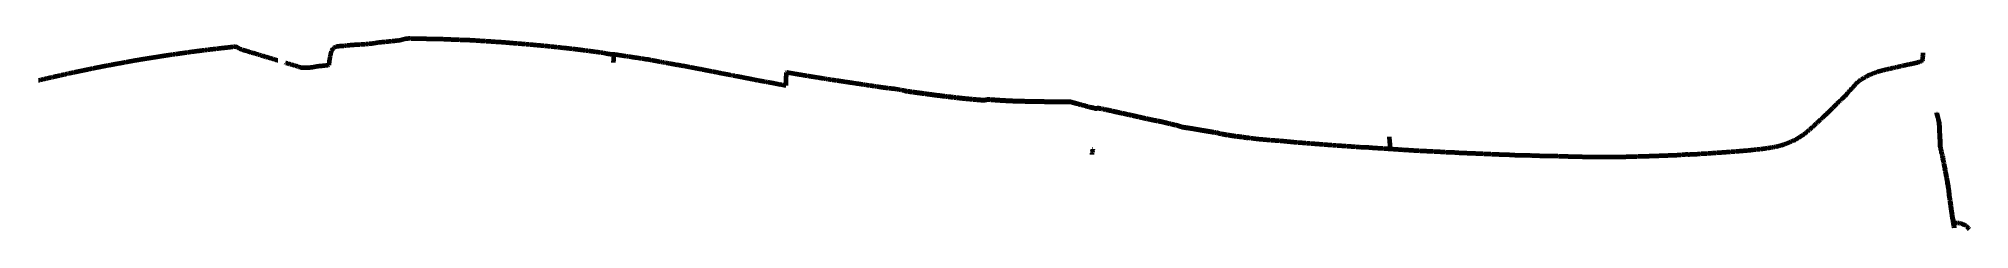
# Model space of a CAD drawing. Header units: metres. Extents: x 599858 to 604892, y 1147555 to 1148052.
import ezdxf

# ---------------------------------------------------------------- set-up
doc = ezdxf.new("R2010")
doc.units = ezdxf.units.M
doc.header["$MEASUREMENT"] = 0
doc.linetypes.add('DGN Style 5', pattern=[112.216283, 48.092693, -64.12359])
doc.layers.add('TF_T_---_Kabl-_2', color=5, linetype='DGN Style 5', lineweight=70)

msp = doc.modelspace()

# ---------------------------------------------------------------- linework, layer by layer
at = {"layer": 'TF_T_---_Kabl-_2'}
for points in [[(602129.44, 1147913.84, 40.789168), (602129.41, 1147913.84, 40.79), (602129.17, 1147913.88, 40.8), (602128.89, 1147913.91, 40.8), (602128.28, 1147914, 40.81), (602127.7, 1147914.08, 40.86), (602127.63, 1147914.08, 40.84), (602127.08, 1147914.16, 40.87), (602125.72, 1147914.34, 40.85), (602125.47, 1147914.38, 40.86), (602124.96, 1147914.45, 40.87), (602124.1, 1147914.56, 40.88), (602122.932756, 1147914.723303, 40.918529), (602122.62, 1147914.78, 40.93), (602122.14, 1147914.87, 40.94), (602122.08, 1147914.88, 40.97), (602121.84, 1147914.93, 40.97), (602121.32, 1147915.03, 40.94), (602120.62, 1147915.17, 40.96), (602118.54, 1147915.57, 40.99), (602118.35, 1147915.6, 41.01), (602118.21, 1147915.63, 41.01), (602116.89, 1147915.88, 41), (602116.46, 1147915.97, 40.96), (602115.87, 1147916.08, 41.01), (602115.44, 1147916.16, 40.97), (602114.83, 1147916.28, 40.98), (602114.18, 1147916.41, 41.01), (602113.72, 1147916.5, 40.96), (602113.61, 1147916.52, 40.95), (602113.41, 1147916.55, 40.93), (602113.22, 1147916.59, 40.95), (602113.11, 1147916.61, 40.95), (602111.9, 1147916.84, 41.02), (602111.55, 1147916.91, 41.02), (602111.01, 1147917.02, 40.95), (602109.86, 1147917.24, 40.94), (602107.97, 1147917.6, 40.97), (602107.35, 1147917.72, 40.98), (602106.12, 1147917.96, 40.97), (602104.62, 1147918.25, 40.96), (602104.41, 1147918.29, 40.97), (602103.84, 1147918.4, 40.99), (602102.91, 1147918.58, 41.02), (602102.49, 1147918.66, 40.95), (602102.065295, 1147918.741427, 40.9639), (602102.04, 1147918.75, 40.96), (602101.87, 1147918.77, 40.94), (602101.59, 1147918.82, 40.94), (602098.63, 1147919.35, 41.04), (602098.12, 1147919.44, 41.05), (602097.14, 1147919.61, 41.07), (602096.7, 1147919.69, 41.07), (602096.6, 1147919.7, 41.05), (602096.38, 1147919.74, 41.06), (602093.06, 1147920.33, 41.07), (602092.89, 1147920.36, 41.08), (602092.48, 1147920.43, 41.1), (602091.84, 1147920.55, 41.07), (602090.44, 1147920.79, 41.08), (602089.20499, 1147921.011627, 41.058644), (602088.79, 1147921.04, 41.05), (602087.57, 1147921.14, 41.03), (602086.37, 1147921.24, 41.03), (602085.11, 1147921.34, 41), (602084.92, 1147921.36, 40.97), (602084.4, 1147921.4, 41), (602083.96, 1147921.44, 41.01), (602083.45, 1147921.48, 41), (602083.17, 1147921.5, 40.96), (602083.16, 1147921.5, 40.96), (602081.56, 1147921.64, 41.02), (602080.76, 1147921.7, 41.04), (602080.69, 1147921.71, 41.05), (602079.668276, 1147921.789263, 40.994449), (602079.25, 1147921.84, 40.98), (602078, 1147922, 41.01), (602077.29, 1147922.09, 41.01), (602076.53, 1147922.18, 40.98), (602075.21, 1147922.35, 41.06), (602075.15, 1147922.36, 41.06), (602074.82, 1147922.4, 41.07), (602074.69, 1147922.42, 41.07), (602074.49, 1147922.44, 41.08), (602073.42, 1147922.58, 41.06), (602073.31, 1147922.59, 41.07), (602073.24, 1147922.6, 41.07), (602072.8, 1147922.65, 41.07), (602071.45, 1147922.82, 41.05), (602070.86, 1147922.9, 41.04), (602069.61, 1147923.05, 41.04), (602069.45, 1147923.07, 41.05), (602069.34, 1147923.09, 41.05), (602068.79, 1147923.16, 41.06), (602067.96, 1147923.26, 40.99), (602067.73, 1147923.29, 41.06), (602067.22, 1147923.36, 41.05), (602066.73, 1147923.42, 41.05), (602066.54, 1147923.44, 41.05), (602066.22, 1147923.48, 41.04), (602063.85, 1147923.78, 41.04), (602063.28, 1147923.85, 41.05), (602063.09, 1147923.87, 41.06), (602062.41, 1147923.96, 41.09), (602060.48, 1147924.2, 41.02), (602060.18, 1147924.24, 41.02), (602060.1, 1147924.25, 41.02), (602059.940966, 1147924.271112, 41.03191), (602058.95, 1147924.42, 41.09), (602058.88, 1147924.43, 41.1), (602057.91, 1147924.57, 41.1), (602057.27, 1147924.67, 41.09), (602056.51, 1147924.78, 41.02), (602056.43, 1147924.8, 41.02), (602056.38, 1147924.8, 41.03), (602055.14, 1147924.99, 41.15), (602054.3, 1147925.12, 41.04), (602054.06, 1147925.15, 41.01), (602053.88, 1147925.18, 41.05), (602053.01, 1147925.31, 41.11), (602051.89, 1147925.48, 41.07), (602051.38, 1147925.55, 41.08), (602051, 1147925.61, 41.09), (602050.66, 1147925.66, 41.09), (602048.76, 1147925.95, 41.06), (602047.99, 1147926.06, 41.06), (602047.65, 1147926.11, 41.12), (602047.35, 1147926.16, 41.07), (602047.18, 1147926.18, 41.06), (602045.98, 1147926.36, 41.07), (602044.69, 1147926.56, 41.05), (602044.43, 1147926.6, 41.08), (602043.6, 1147926.72, 41.11), (602043.2, 1147926.78, 41.11), (602042.07, 1147926.95, 41.12), (602041.83, 1147926.99, 41.1), (602041.66, 1147927.01, 41.13), (602040.15, 1147927.24, 41.15), (602038.84, 1147927.43, 41.17), (602038.54, 1147927.48, 41.17), (602037.89, 1147927.58, 41.2), (602036.75, 1147927.75, 41.23), (602035.45, 1147927.94, 41.17), (602034.93, 1147928.02, 41.18), (602034.28, 1147928.12, 41.17), (602034.09, 1147928.15, 41.18), (602033.8, 1147928.19, 41.15), (602033.36, 1147928.26, 41.21), (602032.17, 1147928.43, 41.27), (602031.81, 1147928.49, 41.25), (602031.72, 1147928.5, 41.27), (602030.96, 1147928.62, 41.17), (602030.72, 1147928.65, 41.14), (602030.7, 1147928.65, 41.14), (602029.62, 1147928.82, 41.23), (602028.68, 1147928.96, 41.2), (602027.73, 1147929.1, 41.21), (602027.26, 1147929.17, 41.23), (602027.02, 1147929.21, 41.24), (602026.41, 1147929.3, 41.26), (602025.76, 1147929.4, 41.25), (602024.39, 1147929.6, 41.25), (602023.9, 1147929.67, 41.32), (602023.45, 1147929.74, 41.33), (602022.78, 1147929.84, 41.27), (602022.05, 1147929.95, 41.27), (602021.67, 1147930.01, 41.22), (602021.53, 1147930.03, 41.24), (602021.34, 1147930.06, 41.23), (602019.87, 1147930.28, 41.29), (602019.55, 1147930.33, 41.29), (602018.663269, 1147930.45784, 41.282938), (602017.7, 1147930.61, 41.28), (602017.31, 1147930.67, 41.28), (602017.01, 1147930.71, 41.28), (602015.92, 1147930.88, 41.34), (602015.34, 1147930.97, 41.36), (602015.31, 1147930.98, 41.36), (602015.25, 1147930.99, 41.37), (602015, 1147931.02, 41.37), (602014.48, 1147931.11, 41.31), (602013.25, 1147931.3, 41.32), (602012.5, 1147931.41, 41.29), (602012.38, 1147931.43, 41.3), (602010.8, 1147931.67, 41.36), (602010.12, 1147931.78, 41.34), (602009.92, 1147931.81, 41.33), (602009.43, 1147931.88, 41.33), (602008.32, 1147932.06, 41.34), (602007.11, 1147932.24, 41.38), (602006.64, 1147932.32, 41.38), (602006.219577, 1147932.381299, 41.383868), (602006.03, 1147932.41, 41.39), (602004.75, 1147932.6, 41.39), (602004.32, 1147932.66, 41.39), (602003.92, 1147932.72, 41.33), (602002.53, 1147932.93, 41.36), (602001.58, 1147933.07, 41.4), (602001.42, 1147933.1, 41.41), (602000.82, 1147933.19, 41.41), (601999.94, 1147933.32, 41.43), (601999.45, 1147933.39, 41.42), (601998.63, 1147933.51, 41.42), (601997.74, 1147933.65, 41.41), (601997.47, 1147933.69, 41.42), (601996.15, 1147933.89, 41.42), (601993.17, 1147934.33, 41.42), (601992.9, 1147934.37, 41.46), (601992.5, 1147934.43, 41.44), (601991.75, 1147934.54, 41.41), (601991.1, 1147934.64, 41.43), (601990.87, 1147934.67, 41.38), (601989.83, 1147934.83, 41.43), (601989.16, 1147934.93, 41.44), (601988.96, 1147934.96, 41.43), (601987.19, 1147935.22, 41.42), (601986.67, 1147935.3, 41.42), (601986.53, 1147935.32, 41.42), (601986.36, 1147935.35, 41.42), (601986.23, 1147935.37, 41.43), (601982.73, 1147935.89, 41.46), (601982.31, 1147935.96, 41.47), (601982.13, 1147935.98, 41.47), (601982.06, 1147935.99, 41.47), (601981.94, 1147936.01, 41.47), (601981.75, 1147936.04, 41.48), (601978.46, 1147936.53, 41.5), (601978.36, 1147936.55, 41.49), (601978.33, 1147936.55, 41.49), (601978.2, 1147936.57, 41.49), (601976.93, 1147936.76, 41.5), (601976.52, 1147936.82, 41.49), (601976.34, 1147936.85, 41.49), (601975.71, 1147936.94, 41.52), (601974.03, 1147937.19, 41.53), (601973.47, 1147937.28, 41.52), (601973.2, 1147937.32, 41.51), (601972.69, 1147937.39, 41.44), (601971.93, 1147937.51, 41.48), (601971.87, 1147937.51, 41.49), (601971.76, 1147937.53, 41.49), (601970.02, 1147937.79, 41.48), (601969.01, 1147937.94, 41.48), (601968.58, 1147938.01, 41.49), (601967.61, 1147938.15, 41.5), (601967.28, 1147938.2, 41.5), (601965.56, 1147938.46, 41.5), (601964.7, 1147938.59, 41.54), (601963.57, 1147938.76, 41.55), (601962.35, 1147938.94, 41.55), (601960.36, 1147939.24, 41.54), (601959.83, 1147939.32, 41.53), (601958.67, 1147939.49, 41.53), (601957.77, 1147939.62, 41.58), (601957.72, 1147939.63, 41.58), (601957.19, 1147939.71, 41.57), (601956.41, 1147939.83, 41.58), (601955.63, 1147939.94, 41.6), (601955.34, 1147939.99, 41.63), (601955.28, 1147940, 41.63), (601954.56, 1147940.1, 41.63), (601951.86, 1147940.51, 41.54), (601951.72, 1147940.53, 41.61), (601951.58, 1147940.55, 41.63), (601950.79, 1147940.67, 41.59), (601949.74, 1147940.82, 41.58), (601949.48, 1147940.86, 41.6), (601948.78, 1147940.97, 41.63), (601948.14, 1147941.06, 41.66), (601947.87, 1147941.1, 41.65), (601947, 1147941.23, 41.68), (601946.39, 1147941.33, 41.66), (601945.92, 1147941.39, 41.68), (601945.51, 1147941.46, 41.69), (601944.5, 1147941.61, 41.65), (601944.2, 1147941.65, 41.66), (601944.01, 1147941.68, 41.67), (601943.28, 1147941.79, 41.66), (601942.85, 1147941.85, 41.63), (601942.56, 1147941.9, 41.65), (601940.76, 1147942.17, 41.65), (601940.44, 1147942.21, 41.68), (601940.41, 1147942.22, 41.69), (601938.35, 1147942.53, 41.63), (601937.96, 1147942.59, 41.61), (601937.82, 1147942.61, 41.61), (601937.79, 1147942.61, 41.61), (601936.89, 1147942.75, 41.59), (601936.44, 1147942.81, 41.58), (601934.46, 1147943.11, 41.58), (601934.25, 1147943.14, 41.64), (601933.781144, 1147943.213588, 41.647355), (601932.83, 1147943.35, 41.65), (601932.55, 1147943.4, 41.63), (601932.15, 1147943.46, 41.64), (601931.96, 1147943.48, 41.66), (601931.49, 1147943.56, 41.67), (601930.93, 1147943.64, 41.65), (601929.67, 1147943.83, 41.62), (601928.89, 1147943.95, 41.66), (601928.74, 1147943.97, 41.66), (601927.3, 1147944.19, 41.65), (601925.44, 1147944.47, 41.6), (601925.34, 1147944.48, 41.6), (601925.07, 1147944.52, 41.63), (601924.89, 1147944.55, 41.59), (601924.6, 1147944.59, 41.59), (601923.79, 1147944.72, 41.57), (601923.63, 1147944.74, 41.61), (601922.61, 1147944.89, 41.62), (601921.8, 1147945.02, 41.56), (601921.37, 1147945.08, 41.56), (601921.31, 1147945.09, 41.57), (601920.47, 1147945.22, 41.64), (601920.34, 1147945.24, 41.63), (601919.77, 1147945.32, 41.58), (601919.62, 1147945.35, 41.55), (601919.45, 1147945.37, 41.58), (601919.32, 1147945.39, 41.59), (601918.78, 1147945.47, 41.61), (601918.46, 1147945.52, 41.62), (601917.744103, 1147945.629494, 41.615304), (601917.36, 1147945.69, 41.61), (601917.21, 1147945.72, 41.59), (601916.96, 1147945.76, 41.59), (601916.17, 1147945.88, 41.61), (601915.62, 1147945.97, 41.62), (601913.8, 1147946.27, 41.63), (601913.23, 1147946.36, 41.62), (601913.14, 1147946.37, 41.62), (601912.58, 1147946.46, 41.63), (601910.98, 1147946.72, 41.64), (601909.66, 1147946.93, 41.65), (601909.33, 1147946.99, 41.65), (601908.84, 1147947.07, 41.63), (601907.78, 1147947.24, 41.62), (601907.38, 1147947.3, 41.63), (601907.14, 1147947.34, 41.64), (601907.08, 1147947.35, 41.64), (601905.89, 1147947.54, 41.63), (601903.05, 1147948, 41.65), (601902.77, 1147948.05, 41.64), (601901.98, 1147948.18, 41.64), (601901.55, 1147948.24, 41.66), (601901.45, 1147948.26, 41.65), (601899.81, 1147948.53, 41.58), (601899.72, 1147948.54, 41.59), (601899.71, 1147948.54, 41.59), (601899.58, 1147948.56, 41.59), (601899.52, 1147948.57, 41.59), (601899.36, 1147948.6, 41.68), (601898.93, 1147948.67, 41.7), (601898.75, 1147948.7, 41.72), (601897.73, 1147948.86, 41.71), (601897.27, 1147948.94, 41.71), (601896.98, 1147948.98, 41.73), (601895.39, 1147949.24, 41.74), (601894.82, 1147949.33, 41.71), (601894.2, 1147949.43, 41.72), (601893.86, 1147949.49, 41.73), (601892.71, 1147949.67, 41.72), (601892.58, 1147949.69, 41.72), (601892.46, 1147949.71, 41.67), (601892.4, 1147949.72, 41.69), (601891.57, 1147949.86, 41.65), (601890.69, 1147950, 41.72), (601890.32, 1147950.06, 41.69), (601890.27, 1147950.07, 41.66), (601890.24, 1147950.07, 41.67), (601890.19, 1147950.08, 41.69), (601888.35, 1147950.38, 41.64), (601887.21, 1147950.56, 41.65), (601886.48, 1147950.68, 41.62), (601885.03, 1147950.91, 41.69), (601884.5, 1147951, 41.72), (601884.19, 1147951.05, 41.72), (601883.83, 1147951.11, 41.69), (601882.45, 1147951.33, 41.64), (601881.86, 1147951.43, 41.67), (601881.46, 1147951.49, 41.67), (601881.33, 1147951.51, 41.66), (601880.87, 1147951.58, 41.67), (601879.58, 1147951.79, 41.63), (601879.2, 1147951.85, 41.65), (601878.75, 1147951.93, 41.65), (601877.37, 1147952.15, 41.69), (601877.21, 1147952.17, 41.69), (601876.91, 1147952.22, 41.69), (601875.59, 1147952.44, 41.68), (601875.48, 1147952.46, 41.69), (601874.93, 1147952.54, 41.79), (601873.86, 1147952.72, 41.67), (601873.5, 1147952.77, 41.65), (601873.45, 1147952.78, 41.66), (601872.99, 1147952.86, 41.69), (601872.81, 1147952.89, 41.68), (601872.64, 1147952.91, 41.68), (601872.09, 1147953, 41.71), (601871.78, 1147953.05, 41.71), (601870.14, 1147953.32, 41.65), (601869.96, 1147953.35, 41.65), (601869.83, 1147953.37, 41.66), (601869.64, 1147953.4, 41.67), (601869.51, 1147953.42, 41.66), (601868.53, 1147953.58, 41.64), (601868.33, 1147953.61, 41.65), (601867.44, 1147953.75, 41.71), (601867.38, 1147953.76, 41.7), (601867.35, 1147953.77, 41.7), (601866.85, 1147953.85, 41.64), (601866.29, 1147953.94, 41.62), (601865.89, 1147954, 41.61), (601865.22, 1147954.11, 41.67), (601863.99, 1147954.31, 41.69), (601863.4, 1147954.4, 41.7), (601862.89, 1147954.49, 41.7), (601862.51, 1147954.55, 41.7), (601861.14, 1147954.77, 41.67), (601860.71, 1147954.84, 41.67), (601860.15, 1147954.93, 41.62), (601858.48, 1147955.2, 41.6), (601858.16, 1147955.25, 41.64), (601858.03, 1147955.27, 41.64), (601856.59, 1147955.51, 41.62), (601856.44, 1147955.53, 41.62), (601856.29, 1147955.55, 41.63), (601856.188941, 1147955.570826, 41.647393), (601855.63, 1147955.66, 41.74), (601855.56, 1147955.68, 41.74), (601855.46, 1147955.69, 41.73), (601855.17, 1147955.74, 41.73), (601853.63, 1147956, 41.67), (601853.02, 1147956.11, 41.69), (601852.78, 1147956.15, 41.66), (601852.19, 1147956.25, 41.66), (601851.81, 1147956.31, 41.68), (601850.93, 1147956.46, 41.66), (601850.38, 1147956.55, 41.67), (601850.06, 1147956.61, 41.65), (601848.33, 1147956.9, 41.7), (601847.85, 1147956.98, 41.71), (601847.8, 1147956.99, 41.71), (601847.73, 1147957, 41.7), (601847.47, 1147957.05, 41.74), (601847.09, 1147957.11, 41.76), (601846.85, 1147957.15, 41.77), (601845.97, 1147957.3, 41.71), (601845.65, 1147957.35, 41.71), (601845.07, 1147957.45, 41.7), (601844.71, 1147957.51, 41.7), (601844.45, 1147957.56, 41.71), (601843.7, 1147957.68, 41.69), (601843.1, 1147957.79, 41.65), (601842.29, 1147957.92, 41.63), (601841.74, 1147958.02, 41.63), (601841.23, 1147958.1, 41.63), (601841.11, 1147958.12, 41.64), (601840.2, 1147958.28, 41.66), (601839.77, 1147958.35, 41.65), (601839.34, 1147958.42, 41.68), (601838.57, 1147958.55, 41.69), (601838.29, 1147958.6, 41.67), (601837.93, 1147958.66, 41.66), (601837.64, 1147958.71, 41.68), (601837.01, 1147958.81, 41.71), (601836.9, 1147958.83, 41.69), (601836.16, 1147958.96, 41.71), (601835.76, 1147959.03, 41.7), (601834.96, 1147959.16, 41.7), (601834.64, 1147959.22, 41.72), (601834.12, 1147959.3, 41.72), (601833.28, 1147959.45, 41.72), (601832.58, 1147959.57, 41.73), (601832.27, 1147959.62, 41.72), (601831.58, 1147959.73, 41.72), (601830.88, 1147959.85, 41.69), (601830.15, 1147959.98, 41.69), (601829.69, 1147960.05, 41.72), (601829.417147, 1147960.102784, 41.724843), (601829.32, 1147960.12, 41.73), (601828.86, 1147960.2, 41.74), (601827.87, 1147960.36, 41.74), (601826.8, 1147960.55, 41.71), (601825.96, 1147960.69, 41.72), (601825.67, 1147960.74, 41.72), (601825.5, 1147960.77, 41.72), (601824.13, 1147961, 41.69), (601823.19, 1147961.16, 41.69), (601822.63, 1147961.25, 41.68), (601822.33, 1147961.3, 41.69), (601820.77, 1147961.57, 41.69), (601820.19, 1147961.67, 41.69), (601819.75, 1147961.74, 41.71), (601819.56, 1147961.77, 41.66), (601819.53, 1147961.78, 41.66), (601818.53, 1147961.95, 41.69), (601818.23, 1147962, 41.7), (601817.96, 1147962.05, 41.69), (601816.03, 1147962.37, 41.69), (601815.54, 1147962.46, 41.74), (601815.18, 1147962.52, 41.73), (601814.82372, 1147962.581669, 41.729812), (601814.43, 1147962.65, 41.73), (601814.36, 1147962.67, 41.71), (601812.87, 1147962.95, 41.71), (601812.27, 1147963.06, 41.73), (601811.5, 1147963.2, 41.76), (601810.45, 1147963.4, 41.69), (601810.19424, 1147963.445369, 41.674953), (601809.94, 1147963.53, 41.67), (601808.71, 1147963.94, 41.77), (601808.5, 1147964.01, 41.77), (601807.67509, 1147964.275613, 41.795627), (601807.39, 1147964, 41.76), (601806.811343, 1147963.439106, 41.640054), (601806.81, 1147963.11, 41.58), (601806.81, 1147963.09, 41.58), (601806.81, 1147962.55, 41.63), (601806.81, 1147962.11, 41.67), (601806.81, 1147962.04, 41.68), (601806.81, 1147962.01, 41.67), (601806.81, 1147961.72, 41.52), (601806.81, 1147961.4, 41.51), (601806.82, 1147959.93, 41.63), (601806.82, 1147959.6, 41.65), (601806.82, 1147959.04, 41.7), (601806.82, 1147956.77, 41.67), (601806.824266, 1147956.683304, 41.669633), (601806.82, 1147956.67, 41.67), (601806.81, 1147956.29, 41.68), (601806.66, 1147951.75, 41.8), (601806.63, 1147950.72, 41.86), (601806.58, 1147949.18, 41.93), (601806.53, 1147947.63, 41.79), (601806.52, 1147947.23, 41.75), (601806.51, 1147947.18, 41.75), (601806.51, 1147947.06, 41.77), (601806.5, 1147946.78, 41.75), (601806.43, 1147944.5, 41.72), (601806.4, 1147943.52, 41.79), (601806.35, 1147941.96, 41.91), (601806.264287, 1147939.241782, 41.941449), (601806.24, 1147938.14, 41.95), (601806.21, 1147936.87, 41.96), (601806.2, 1147936.32, 41.99), (601806.15, 1147933.91, 42.08), (601806.15, 1147933.6, 42.08), (601806.11, 1147931.82, 41.94), (601806.1, 1147931.51, 41.93), (601806.1, 1147931.5, 41.93), (601806.1, 1147931.49, 41.94), (601806.102638, 1147931.362002, 42.002394), (601806.09, 1147931.31, 42.03), (601806.06, 1147931.19, 42.05), (601805.84, 1147930.37, 41.99), (601805.83, 1147930.31, 42), (601805.82, 1147930.27, 42), (601805.81, 1147930.23, 42.01), (601805.723982, 1147929.885816, 42.067638), (601805.48, 1147929.85, 42.07), (601804.84, 1147929.75, 42.11), (601804.102982, 1147929.639708, 42.151493), (601803.99, 1147929.67, 42.15), (601802.5, 1147930.01, 42.15), (601802.31, 1147930.05, 42.14), (601801.89, 1147930.15, 42.11), (601801.12, 1147930.33, 42.07), (601800.6, 1147930.45, 42.08), (601799.45, 1147930.71, 42.06), (601798.77, 1147930.87, 42.05), (601798.36, 1147930.96, 42.06), (601798.073192, 1147931.02918, 42.066605), (601797.84, 1147931.06, 42.08), (601797.43, 1147931.1, 42.06), (601795.96, 1147931.26, 42.08), (601795.01, 1147931.37, 42.16), (601794.92, 1147931.38, 42.16), (601794.88, 1147931.38, 42.16), (601793.35, 1147931.55, 42.13), (601792.88, 1147931.6, 42.16), (601792.732398, 1147931.620788, 42.163321), (601792.49, 1147931.67, 42.17), (601792.05, 1147931.76, 42.15), (601791.95, 1147931.79, 42.15), (601790.13, 1147932.17, 42.18), (601789.96, 1147932.21, 42.19), (601789.81, 1147932.24, 42.18), (601788.78, 1147932.46, 42.19), (601787.14, 1147932.8, 42.15), (601786.91, 1147932.85, 42.14), (601786.21, 1147933, 42.15), (601783.61, 1147933.55, 42.22), (601783.3, 1147933.62, 42.21), (601783.27, 1147933.63, 42.21), (601783.204725, 1147933.639039, 42.21332), (601782.46, 1147933.79, 42.26), (601782.03, 1147933.88, 42.25), (601780.85, 1147934.12, 42.26), (601779.98, 1147934.29, 42.21), (601779.65, 1147934.36, 42.22), (601778.64, 1147934.57, 42.12), (601778.36, 1147934.62, 42.14), (601777.47, 1147934.8, 42.16), (601775, 1147935.3, 42.16), (601773.86, 1147935.54, 42.13), (601773.68, 1147935.57, 42.15), (601771.96, 1147935.92, 42.21), (601771.89, 1147935.94, 42.21), (601771.77, 1147935.96, 42.2), (601771.56, 1147936, 42.2), (601770.3, 1147936.26, 42.14), (601770.22, 1147936.27, 42.15), (601770.2, 1147936.28, 42.14), (601770.089637, 1147936.29962, 42.140465), (601769.5, 1147936.4, 42.14), (601769.1, 1147936.47, 42.11), (601768.91, 1147936.51, 42.12), (601767.49, 1147936.76, 42.06), (601765.75, 1147937.06, 42.07), (601764.99, 1147937.2, 42.11), (601764.76, 1147937.24, 42.06), (601763.77, 1147937.41, 42.07), (601762.88, 1147937.57, 42.03), (601761.87, 1147937.75, 42.05), (601760.6, 1147937.97, 42.03), (601758.32, 1147938.37, 42.08), (601758.13, 1147938.41, 42.08), (601758.01, 1147938.43, 42.08), (601757.38, 1147938.54, 42.08), (601756.12, 1147938.76, 42.04), (601755.8, 1147938.82, 42.05), (601754.64, 1147939.02, 42.05), (601753.24, 1147939.27, 42.06), (601752.35, 1147939.43, 42.02), (601752, 1147939.49, 42.02), (601751.22, 1147939.62, 42.01), (601748.9, 1147940.03, 42.03), (601748.66, 1147940.08, 42.05), (601748.2, 1147940.16, 42.07), (601746.67, 1147940.43, 42.06), (601746.12, 1147940.52, 42.05), (601745.5, 1147940.63, 42.06), (601744.23, 1147940.86, 41.97), (601743.34, 1147941.01, 41.98), (601741.1, 1147941.41, 41.99), (601739.91, 1147941.62, 41.99), (601739.29, 1147941.73, 41.98), (601738.594359, 1147941.849113, 41.977558), (601738.26, 1147941.92, 41.98), (601737.68, 1147942.03, 41.96), (601736.84, 1147942.2, 41.95), (601734.56, 1147942.66, 41.91), (601734.27, 1147942.71, 41.91), (601732.59, 1147943.05, 41.95), (601732.57, 1147943.06, 41.95), (601732.55, 1147943.06, 41.95), (601732.51, 1147943.07, 41.95), (601732.25, 1147943.12, 41.95), (601729.26, 1147943.72, 41.9), (601728.6, 1147943.85, 41.89), (601727.7, 1147944.03, 41.89), (601727.66, 1147944.04, 41.89), (601727.65, 1147944.04, 41.89), (601727.64, 1147944.04, 41.89), (601725.31, 1147944.51, 41.85), (601725.14, 1147944.55, 41.84), (601724.93, 1147944.59, 41.84), (601723.74, 1147944.83, 41.81), (601723.69, 1147944.84, 41.81), (601723.68, 1147944.84, 41.81), (601721.26, 1147945.32, 41.73), (601718.75, 1147945.83, 41.75), (601717.59, 1147946.06, 41.74), (601717.484965, 1147946.076972, 41.743612), (601716.05, 1147946.36, 41.73), (601715.01, 1147946.56, 41.69), (601713.69, 1147946.81, 41.68), (601713, 1147946.95, 41.75), (601711.78, 1147947.19, 41.76), (601711.71, 1147947.2, 41.76), (601711.67, 1147947.21, 41.76), (601710.8, 1147947.38, 41.76), (601710.66, 1147947.4, 41.78), (601709.44, 1147947.64, 41.79), (601709, 1147947.73, 41.78), (601708.67, 1147947.79, 41.77), (601706.72, 1147948.17, 41.76), (601704.82, 1147948.54, 41.76), (601703.88, 1147948.72, 41.75), (601703.84, 1147948.72, 41.74), (601703.79, 1147948.74, 41.75), (601703.74, 1147948.75, 41.75), (601703.17, 1147948.85, 41.72), (601703.09, 1147948.87, 41.68), (601701.31, 1147949.22, 41.68), (601700.95, 1147949.29, 41.71), (601700.31, 1147949.41, 41.71), (601699.23, 1147949.62, 41.7), (601698.85, 1147949.69, 41.69), (601698.77, 1147949.71, 41.69), (601698.47, 1147949.77, 41.68), (601698.35, 1147949.79, 41.68), (601698.11, 1147949.84, 41.68), (601696.75, 1147950.1, 41.65), (601695.92, 1147950.26, 41.62), (601695.11, 1147950.42, 41.66), (601695, 1147950.44, 41.66), (601693.9, 1147950.65, 41.63), (601693.53, 1147950.73, 41.63), (601693.06, 1147950.82, 41.62), (601692.42, 1147950.94, 41.65), (601691.2, 1147951.18, 41.64), (601691.01, 1147951.21, 41.64), (601690.94, 1147951.23, 41.65), (601690.9, 1147951.24, 41.65), (601690.53, 1147951.31, 41.67), (601689.75, 1147951.46, 41.69), (601689.65, 1147951.48, 41.69), (601689.24, 1147951.56, 41.7), (601687.75, 1147951.85, 41.64), (601687.2, 1147951.95, 41.65), (601686.24, 1147952.14, 41.62), (601685.38, 1147952.31, 41.65), (601685.19, 1147952.34, 41.67), (601684.74, 1147952.43, 41.65), (601684.71, 1147952.44, 41.65), (601684.58, 1147952.46, 41.66), (601682.63, 1147952.84, 41.68), (601682.57, 1147952.85, 41.69), (601681.84, 1147952.99, 41.69), (601681.46, 1147953.07, 41.68), (601681.4, 1147953.08, 41.68), (601680.61, 1147953.23, 41.69), (601678.49, 1147953.64, 41.68), (601678.38, 1147953.66, 41.69), (601678.24, 1147953.69, 41.68), (601678.15, 1147953.71, 41.69), (601675.46, 1147954.23, 41.64), (601675.31, 1147954.26, 41.61), (601675.1, 1147954.3, 41.64), (601673, 1147954.71, 41.65), (601672.71, 1147954.76, 41.66), (601672.4, 1147954.82, 41.68), (601672.22, 1147954.86, 41.67), (601670.150739, 1147955.255495, 41.658868), (601669.92, 1147955.3, 41.66), (601669.91, 1147955.31, 41.66), (601669.88, 1147955.31, 41.66), (601669.85, 1147955.32, 41.66), (601669.3, 1147955.42, 41.66), (601666.95, 1147955.87, 41.6), (601666.73, 1147955.91, 41.59), (601666.64, 1147955.92, 41.6), (601665.39, 1147956.16, 41.62), (601665.18, 1147956.2, 41.62), (601665.05, 1147956.22, 41.62), (601664.82, 1147956.27, 41.62), (601664.76, 1147956.28, 41.62), (601663.21, 1147956.57, 41.56), (601662.62, 1147956.68, 41.59), (601662.07, 1147956.79, 41.63), (601661.91, 1147956.82, 41.62), (601658.38, 1147957.49, 41.65), (601658.31, 1147957.5, 41.65), (601658.24, 1147957.51, 41.65), (601656.35, 1147957.87, 41.58), (601655.54, 1147958.02, 41.63), (601654.94, 1147958.14, 41.63), (601654.15, 1147958.29, 41.57), (601653.26, 1147958.45, 41.56), (601652.47, 1147958.6, 41.56), (601651.55, 1147958.78, 41.5), (601651.23, 1147958.84, 41.49), (601650.63, 1147958.95, 41.54), (601650.23, 1147959.03, 41.53), (601649.89, 1147959.09, 41.53), (601649.71, 1147959.12, 41.52), (601649.56, 1147959.15, 41.52), (601647.76, 1147959.49, 41.47), (601647.5, 1147959.54, 41.46), (601647.25, 1147959.59, 41.48), (601646.59, 1147959.72, 41.46), (601646.33, 1147959.76, 41.43), (601645.187799, 1147959.97609, 41.459963), (601644.12, 1147960.19, 41.49), (601643.78, 1147960.26, 41.48), (601643.66, 1147960.28, 41.49), (601643.11, 1147960.39, 41.46), (601642.93, 1147960.42, 41.45), (601642.1, 1147960.59, 41.45), (601638.4, 1147961.32, 41.4), (601638.07, 1147961.38, 41.39), (601637.76, 1147961.44, 41.41), (601636.9, 1147961.61, 41.42), (601636.24, 1147961.74, 41.41), (601635.27, 1147961.93, 41.39), (601635.19, 1147961.95, 41.38), (601634.92, 1147962, 41.36), (601632.74, 1147962.43, 41.35), (601631.94, 1147962.59, 41.35), (601631.64, 1147962.65, 41.36), (601629.29, 1147963.11, 41.37), (601628.28, 1147963.31, 41.35), (601626.49, 1147963.66, 41.41), (601626.09, 1147963.74, 41.41), (601623.49, 1147964.25, 41.33), (601623.41, 1147964.27, 41.32), (601623.35, 1147964.28, 41.32), (601621.2, 1147964.7, 41.46), (601621.1, 1147964.72, 41.47), (601621, 1147964.74, 41.47), (601620.92, 1147964.76, 41.48), (601620.55, 1147964.83, 41.47), (601619.96, 1147964.95, 41.42), (601619.72, 1147964.99, 41.43), (601619.34, 1147965.07, 41.44), (601618.81, 1147965.17, 41.44), (601617.710161, 1147965.386644, 41.420712), (601615.9, 1147965.74, 41.38), (601615.53, 1147965.81, 41.37), (601615, 1147965.92, 41.35), (601613.2, 1147966.27, 41.32), (601612.96, 1147966.32, 41.33), (601612.76, 1147966.35, 41.31), (601611.07, 1147966.68, 41.28), (601610.63, 1147966.77, 41.29), (601610.6, 1147966.77, 41.29), (601609.93, 1147966.9, 41.28), (601608.69, 1147967.14, 41.28), (601607.48, 1147967.38, 41.22), (601606.7, 1147967.53, 41.23), (601605.38, 1147967.79, 41.24), (601605.24, 1147967.82, 41.24), (601604.58, 1147967.95, 41.22), (601603.92, 1147968.07, 41.23), (601603.22, 1147968.21, 41.19), (601602.37, 1147968.38, 41.2), (601601.48, 1147968.55, 41.2), (601600.91, 1147968.66, 41.19), (601598.29, 1147969.17, 41.24), (601598.17, 1147969.19, 41.24), (601597.9, 1147969.25, 41.25), (601597.17, 1147969.39, 41.21), (601597.05, 1147969.41, 41.21), (601596.93, 1147969.44, 41.2), (601595.66, 1147969.68, 41.14), (601594.9, 1147969.83, 41.14), (601593.19, 1147970.16, 41.15), (601592.21, 1147970.35, 41.17), (601591.62, 1147970.47, 41.18), (601591.05, 1147970.58, 41.16), (601590.35, 1147970.71, 41.15), (601590.08, 1147970.77, 41.11), (601589.73, 1147970.84, 41.11), (601588.45, 1147971.09, 41.1), (601587.85, 1147971.2, 41.13), (601587.1, 1147971.35, 41.11), (601586.38, 1147971.49, 41.1), (601586.26777, 1147971.514506, 41.099227), (601583.38, 1147972.06, 41.11), (601582.35, 1147972.26, 41.1), (601582.03, 1147972.32, 41.08), (601581.24, 1147972.48, 41.06), (601579.73, 1147972.76, 41.07), (601578.87, 1147972.93, 41.05), (601578.17, 1147973.06, 41.07), (601577.64, 1147973.16, 41.06), (601576.29, 1147973.43, 41.01), (601574.81, 1147973.71, 41.06), (601574.31, 1147973.8, 41.04), (601574.020915, 1147973.860519, 41.05664), (601573.88, 1147973.89, 41.06), (601573.41, 1147973.98, 41.01), (601573.04, 1147974.05, 40.99), (601572.88, 1147974.08, 40.99), (601572.76, 1147974.11, 40.98), (601572.57, 1147974.14, 40.97), (601570.81, 1147974.48, 40.94), (601570.26, 1147974.59, 40.99), (601569.14, 1147974.81, 41.06), (601568.89, 1147974.86, 41.05), (601568.85, 1147974.86, 41.05), (601568.73, 1147974.89, 41.05), (601567.35, 1147975.15, 41), (601566.33, 1147975.35, 40.99), (601566.12, 1147975.39, 40.98), (601565.28, 1147975.56, 40.94), (601564.75, 1147975.66, 40.94), (601562.67, 1147976.06, 40.94), (601561.45, 1147976.3, 40.96), (601561.21, 1147976.35, 40.97), (601560.48, 1147976.49, 40.95), (601560.35, 1147976.51, 40.95), (601559.63, 1147976.65, 40.94), (601559.38, 1147976.7, 40.93), (601559.1, 1147976.76, 40.93), (601558.4, 1147976.89, 40.94), (601557.88, 1147976.99, 40.9), (601557.35, 1147977.1, 40.93), (601556.31, 1147977.3, 40.9), (601555.78, 1147977.4, 40.9), (601555.42, 1147977.47, 40.9), (601553.99, 1147977.75, 40.84), (601553.38, 1147977.87, 40.86), (601552.23, 1147978.09, 40.9), (601551.99, 1147978.14, 40.89), (601549.56, 1147978.61, 40.89), (601549.16, 1147978.69, 40.88), (601548.12, 1147978.89, 40.87), (601547.4, 1147979.03, 40.82), (601547.22, 1147979.06, 40.85), (601546.99, 1147979.11, 40.82), (601546.95, 1147979.12, 40.83), (601546.32, 1147979.24, 40.81), (601544.82, 1147979.53, 40.74), (601544.16, 1147979.66, 40.74), (601543.53, 1147979.78, 40.84), (601543.29, 1147979.83, 40.83), (601542.7, 1147979.94, 40.84), (601541.25, 1147980.22, 40.77), (601540.799797, 1147980.308955, 40.762926), (601540.64, 1147980.34, 40.76), (601539.5, 1147980.53, 40.79), (601537.06, 1147980.94, 40.76), (601536.38, 1147981.06, 40.75), (601535.77, 1147981.16, 40.78), (601533.59, 1147981.53, 40.76), (601532.92, 1147981.65, 40.7), (601531.68, 1147981.86, 40.75), (601531.48, 1147981.89, 40.75), (601531.41, 1147981.9, 40.76), (601530.07, 1147982.13, 40.76), (601529.57, 1147982.22, 40.76), (601529.28, 1147982.27, 40.77), (601528.34, 1147982.43, 40.69), (601528.11, 1147982.46, 40.69), (601526.23, 1147982.78, 40.64), (601525.46, 1147982.92, 40.63), (601524.96, 1147983, 40.68), (601524.49, 1147983.08, 40.7), (601524.4, 1147983.09, 40.7), (601523.62, 1147983.23, 40.66), (601521.58, 1147983.57, 40.61), (601521.5, 1147983.59, 40.61), (601521.46, 1147983.59, 40.61), (601521.22, 1147983.63, 40.6), (601518.8, 1147984.04, 40.54), (601518.72, 1147984.06, 40.53), (601518.46, 1147984.1, 40.53), (601518.18, 1147984.15, 40.53), (601516.64, 1147984.41, 40.53), (601516.27, 1147984.47, 40.52), (601515.83, 1147984.55, 40.53), (601514.83, 1147984.72, 40.5), (601514.3, 1147984.81, 40.52), (601513.55, 1147984.94, 40.49), (601512.78, 1147985.07, 40.51), (601512.18, 1147985.17, 40.52), (601512.11, 1147985.18, 40.52), (601511.51, 1147985.28, 40.55), (601509.78, 1147985.58, 40.54), (601509.34, 1147985.65, 40.54), (601508.84, 1147985.74, 40.53), (601508.09, 1147985.86, 40.54), (601507.25, 1147986, 40.52), (601506.55, 1147986.13, 40.52), (601505.339846, 1147986.325565, 40.538817), (601504.32, 1147986.51, 40.55), (601502.69, 1147986.79, 40.51), (601501.38, 1147987.02, 40.5), (601499.85, 1147987.29, 40.54), (601499.63, 1147987.33, 40.54), (601499.565605, 1147987.344646, 40.534841), (601499.23, 1147987.4, 40.52), (601497.18, 1147987.79, 40.41), (601497.04, 1147987.82, 40.4), (601496.97, 1147987.83, 40.4), (601496.88, 1147987.85, 40.4), (601496.2, 1147987.98, 40.4), (601494.51, 1147988.3, 40.41), (601494.09, 1147988.38, 40.43), (601494.05, 1147988.39, 40.43), (601492.92, 1147988.6, 40.39), (601491.75, 1147988.82, 40.34), (601491.71, 1147988.83, 40.34), (601490.4, 1147989.08, 40.39), (601489.77, 1147989.2, 40.37), (601489.72, 1147989.21, 40.37), (601489.7, 1147989.21, 40.37), (601489.59, 1147989.23, 40.38), (601488, 1147989.53, 40.36), (601487.4, 1147989.65, 40.39), (601486.6, 1147989.8, 40.32), (601486, 1147989.91, 40.37), (601485.95, 1147989.92, 40.38), (601485.9, 1147989.93, 40.37), (601485.04, 1147990.09, 40.32), (601483.25, 1147990.43, 40.24), (601482.75, 1147990.53, 40.22), (601482.69, 1147990.54, 40.22), (601482.43, 1147990.59, 40.22), (601480.65, 1147990.93, 40.25), (601480.34, 1147990.98, 40.23), (601478.73, 1147991.29, 40.14), (601478.64, 1147991.31, 40.14), (601478.47, 1147991.34, 40.13), (601478.41, 1147991.35, 40.14), (601478, 1147991.43, 40.16), (601476.8, 1147991.65, 40.2), (601476.19, 1147991.77, 40.19), (601475.3, 1147991.94, 40.13), (601474.01, 1147992.18, 40.11), (601473.18, 1147992.34, 40.08), (601472.73, 1147992.43, 40.09), (601472.06, 1147992.55, 40.08), (601471.09, 1147992.74, 40.11), (601470.55, 1147992.84, 40.1), (601469.74, 1147992.99, 40.08), (601468.275167, 1147993.266343, 40.050368), (601467.97, 1147993.33, 40.04), (601467.65, 1147993.39, 40.05), (601466.94, 1147993.52, 40.04), (601466.51, 1147993.61, 40.04), (601465.48, 1147993.8, 40.06), (601464.59, 1147993.97, 40.07), (601463.73, 1147994.13, 40.04), (601463.1, 1147994.25, 40.03), (601462.35, 1147994.39, 40), (601462.19, 1147994.42, 40), (601461.67, 1147994.52, 39.98), (601460.3, 1147994.78, 39.94), (601458.7, 1147995.09, 39.91), (601458.19, 1147995.18, 39.95), (601457.99, 1147995.22, 39.92), (601457.21, 1147995.37, 39.95), (601455.5, 1147995.69, 39.87), (601455.093782, 1147995.769427, 39.866398), (601454.87, 1147995.82, 39.86), (601453.8, 1147996.05, 39.86), (601452.78, 1147996.26, 39.84), (601452.72, 1147996.27, 39.84), (601452.61, 1147996.3, 39.83), (601452.265374, 1147996.371719, 39.82327), (601452.21, 1147996.38, 39.82), (601451.02, 1147996.66, 39.78), (601450.72, 1147996.73, 39.77), (601449.072394, 1147997.118538, 39.737097), (601448.76, 1147997.15, 39.74), (601448.45, 1147997.18, 39.74), (601448.33, 1147997.19, 39.75), (601448.17, 1147997.21, 39.76), (601448.05, 1147997.22, 39.75), (601446.78, 1147997.34, 39.77), (601446.43, 1147997.38, 39.78), (601445.8, 1147997.44, 39.78), (601445.01, 1147997.51, 39.79), (601443.72, 1147997.64, 39.77), (601442.41, 1147997.76, 39.74), (601441.944172, 1147997.810892, 39.743348), (601441.65, 1147997.86, 39.74), (601441.52, 1147997.88, 39.75), (601440.6, 1147998.03, 39.74), (601439.87, 1147998.15, 39.73), (601438.63, 1147998.35, 39.74), (601437.32, 1147998.56, 39.74), (601436.16, 1147998.75, 39.73), (601434.8, 1147998.98, 39.79), (601434.37, 1147999.05, 39.79), (601433.57, 1147999.18, 39.72), (601433.33, 1147999.22, 39.73), (601432.79, 1147999.3, 39.72), (601431.56, 1147999.5, 39.63), (601431.33, 1147999.54, 39.66), (601430.88, 1147999.62, 39.76), (601430.64, 1147999.65, 39.75), (601430.54, 1147999.67, 39.76), (601428.76, 1147999.96, 39.74), (601427.89, 1148000.1, 39.7), (601424.99, 1148000.58, 39.55), (601424.68, 1148000.63, 39.53), (601424.59, 1148000.64, 39.54), (601423.498758, 1148000.822486, 39.572259), (601422.36, 1148000.99, 39.61), (601421.91, 1148001.06, 39.6), (601421.65, 1148001.09, 39.58), (601421.58, 1148001.1, 39.58), (601418.49, 1148001.56, 39.52), (601418.34, 1148001.58, 39.52), (601418.18, 1148001.61, 39.51), (601417.28, 1148001.74, 39.5), (601416.076196, 1148001.916792, 39.457281), (601415.89, 1148001.94, 39.45), (601415.76, 1148001.96, 39.45), (601415.44, 1148002, 39.47), (601413.67, 1148002.21, 39.43), (601413.36, 1148002.24, 39.42), (601413.11, 1148002.27, 39.45), (601412.41, 1148002.35, 39.53), (601411.97, 1148002.41, 39.52), (601409.332816, 1148002.724022, 39.414682), (601408.6, 1148002.86, 39.38), (601408, 1148002.98, 39.39), (601407.78, 1148003.02, 39.39), (601407.36, 1148003.1, 39.41), (601406.51, 1148003.26, 39.42), (601406.13, 1148003.33, 39.39), (601404.63, 1148003.62, 39.31), (601402.81, 1148003.97, 39.38), (601402.22, 1148004.09, 39.4), (601401.45, 1148004.23, 39.37), (601401.049124, 1148004.312761, 39.333762), (601400.59, 1148004.37, 39.3), (601399.77, 1148004.48, 39.28), (601399.36, 1148004.54, 39.32), (601398.83, 1148004.61, 39.35), (601398.68, 1148004.63, 39.36), (601398.43, 1148004.66, 39.36), (601397.41, 1148004.8, 39.26), (601397.07, 1148004.84, 39.26), (601395.37, 1148005.07, 39.26), (601393.85, 1148005.28, 39.26), (601393.46, 1148005.33, 39.26), (601392.94, 1148005.4, 39.25), (601392.37, 1148005.47, 39.24), (601392.248822, 1148005.491602, 39.240671), (601391.51, 1148005.6, 39.24), (601390.59, 1148005.74, 39.26), (601389.43, 1148005.92, 39.23), (601388.68, 1148006.04, 39.24), (601387.85, 1148006.16, 39.25), (601387.14, 1148006.27, 39.27), (601386.22, 1148006.41, 39.23), (601384.36, 1148006.7, 39.16), (601383.18, 1148006.88, 39.18), (601382.83, 1148006.93, 39.18), (601381.92, 1148007.07, 39.16), (601381.28, 1148007.17, 39.16), (601380.47, 1148007.29, 39.14), (601378.95, 1148007.52, 39.21), (601378.58, 1148007.58, 39.2), (601378.14, 1148007.65, 39.2), (601375.67, 1148008.02, 39.1), (601375.55, 1148008.04, 39.1), (601374.05, 1148008.27, 39.18), (601373.93, 1148008.29, 39.18), (601373.12, 1148008.41, 39.07), (601373.04, 1148008.43, 39.08), (601372.98, 1148008.44, 39.06), (601371.93, 1148008.6, 39.13), (601371.72, 1148008.63, 39.1), (601371.46, 1148008.67, 39.14), (601371.22, 1148008.71, 39.12), (601371.06, 1148008.73, 39.12), (601370.47, 1148008.82, 39.01), (601367.15, 1148009.33, 39.03), (601367.05, 1148009.34, 39.03), (601367.02, 1148009.35, 39.03), (601366.99, 1148009.35, 39.03), (601363.798391, 1148009.83979, 39.038708), (601363.4, 1148009.9, 39.04), (601362.21, 1148010.08, 39.01), (601361.78, 1148010.15, 39.01), (601360.81, 1148010.29, 38.98), (601360.316534, 1148010.367858, 38.979213), (601359.89, 1148010.4, 38.98), (601358.61, 1148010.49, 38.98), (601358.37, 1148010.51, 38.93), (601358.1, 1148010.53, 38.97), (601357.99, 1148010.53, 38.95), (601357.5, 1148010.57, 38.95), (601357.29, 1148010.58, 38.98), (601357.2, 1148010.59, 38.99), (601356.21, 1148010.66, 39.02), (601356.06, 1148010.67, 39.04), (601355.99, 1148010.68, 39.04), (601355.76, 1148010.69, 39.04), (601354.668057, 1148010.771485, 38.983169), (601353.44, 1148010.82, 38.92), (601352.56, 1148010.86, 38.93), (601350.85, 1148010.94, 38.93), (601349.87, 1148010.98, 38.91), (601349.55, 1148011, 38.9), (601349.02, 1148011.02, 38.91), (601348.42, 1148011.05, 38.91), (601348.134334, 1148011.060019, 38.911167), (601347.9, 1148011.1, 38.91), (601346.99, 1148011.24, 38.88), (601345.39, 1148011.5, 38.85), (601344.42, 1148011.66, 38.82), (601343.87, 1148011.75, 38.76), (601343.79, 1148011.76, 38.76), (601343.4, 1148011.82, 38.76), (601342.61, 1148011.95, 38.76), (601342.07, 1148012.03, 38.76), (601341.79, 1148012.08, 38.81), (601340.59, 1148012.27, 38.79), (601339.37, 1148012.47, 38.8), (601338.915434, 1148012.535643, 38.758181), (601338.56, 1148012.62, 38.72), (601338.42, 1148012.65, 38.73), (601338.4, 1148012.65, 38.73), (601338.06, 1148012.73, 38.7), (601336.83, 1148013, 38.71), (601336.2, 1148013.14, 38.66), (601336.07, 1148013.17, 38.66), (601335.91, 1148013.2, 38.71), (601335.48, 1148013.29, 38.79), (601335.4, 1148013.31, 38.78), (601334.39, 1148013.53, 38.85), (601333.23, 1148013.79, 38.88), (601332.84, 1148013.87, 38.88), (601332.44, 1148013.96, 38.9), (601331.67, 1148014.13, 38.89), (601330.89, 1148014.3, 38.85), (601329.23, 1148014.67, 38.82), (601328.8, 1148014.76, 38.74), (601328.75, 1148014.77, 38.72), (601328.61, 1148014.8, 38.7), (601327.93233, 1148014.951752, 38.622624), (601326.76, 1148015.1, 38.52), (601326.6, 1148015.12, 38.56), (601326.32, 1148015.16, 38.53), (601326.02, 1148015.19, 38.51), (601326.01, 1148015.2, 38.51), (601326, 1148015.2, 38.51), (601325.5, 1148015.26, 38.63), (601325.19, 1148015.3, 38.6), (601324.55, 1148015.38, 38.55), (601323.2, 1148015.56, 38.55), (601323.09, 1148015.57, 38.56), (601322.86, 1148015.6, 38.55), (601322.59, 1148015.64, 38.54), (601320.7, 1148015.88, 38.45), (601320.43, 1148015.91, 38.46), (601320.06, 1148015.96, 38.45), (601318.67, 1148016.14, 38.35), (601317.61, 1148016.27, 38.27), (601317.29, 1148016.31, 38.29), (601316.78, 1148016.38, 38.28), (601316.66, 1148016.4, 38.26), (601314.31, 1148016.7, 38.23), (601314.08, 1148016.73, 38.25), (601313.81, 1148016.76, 38.25), (601313.59, 1148016.79, 38.22), (601312.26, 1148016.96, 38.23), (601312.02, 1148016.99, 38.23), (601311.68, 1148017.03, 38.23), (601311.61, 1148017.04, 38.22), (601308.42, 1148017.45, 38.18), (601307.54, 1148017.56, 38.19), (601307.14, 1148017.62, 38.19), (601306.89, 1148017.65, 38.15), (601305.2, 1148017.87, 38.17), (601304.97, 1148017.89, 38.17), (601303.7, 1148018.06, 38.07), (601302.63, 1148018.19, 38.08), (601301.63, 1148018.32, 38.08), (601301.256483, 1148018.369053, 38.100794), (601300.18, 1148018.51, 38.16), (601300.17, 1148018.52, 38.16), (601300.14, 1148018.52, 38.16), (601299.42, 1148018.62, 38.16), (601298.08, 1148018.8, 38.13), (601297.14, 1148018.92, 38.11), (601296.46, 1148019.01, 38.1), (601295.89, 1148019.09, 38.07), (601295.15, 1148019.19, 38.08), (601294.69, 1148019.25, 38.08), (601294.12, 1148019.33, 38.07), (601293.34, 1148019.43, 38.08), (601292.61, 1148019.53, 38.09), (601292.48, 1148019.55, 38.08), (601292.43, 1148019.55, 38.08), (601292.35, 1148019.56, 38.08), (601291.87, 1148019.63, 38.08), (601289.9, 1148019.89, 38.05), (601289.62, 1148019.93, 38.04), (601289.21, 1148019.98, 37.98), (601288.74, 1148020.05, 37.96), (601287.94, 1148020.15, 38.01), (601286.14, 1148020.39, 37.96), (601285.07, 1148020.54, 37.94), (601282.88, 1148020.83, 37.94), (601280.28, 1148021.18, 37.87), (601279.54, 1148021.28, 37.86), (601279.21, 1148021.32, 37.79), (601278.78, 1148021.38, 37.77), (601278.71, 1148021.39, 37.78), (601278.06, 1148021.47, 37.79), (601277.47, 1148021.55, 37.81), (601277.17, 1148021.59, 37.84), (601275.94, 1148021.76, 37.74), (601275.6, 1148021.8, 37.72), (601275.3, 1148021.84, 37.78), (601274.98, 1148021.89, 37.78), (601274.53, 1148021.95, 37.74), (601274.18, 1148021.99, 37.73), (601273.7, 1148022.06, 37.78), (601273.01, 1148022.15, 37.71), (601272.08, 1148022.27, 37.66), (601271.82, 1148022.31, 37.63), (601271.54, 1148022.35, 37.69), (601271.42, 1148022.36, 37.67), (601270.82, 1148022.44, 37.69), (601270.18, 1148022.53, 37.69), (601270.08708, 1148022.544601, 37.687298), (601269.02, 1148022.67, 37.65), (601268.95, 1148022.68, 37.65), (601268.86, 1148022.69, 37.65), (601266.85, 1148022.93, 37.54), (601266.52, 1148022.97, 37.57), (601265.63, 1148023.08, 37.6), (601264.46, 1148023.22, 37.58), (601264.3, 1148023.24, 37.58), (601263.31, 1148023.36, 37.57), (601262.1, 1148023.51, 37.5), (601261.14, 1148023.62, 37.5), (601260.29, 1148023.73, 37.44), (601260.086915, 1148023.7509, 37.438739), (601260.06, 1148023.75, 37.44), (601260, 1148023.76, 37.43), (601259.04, 1148023.87, 37.51), (601257.75, 1148024.02, 37.48), (601257.12, 1148024.1, 37.47), (601256.99, 1148024.11, 37.42), (601255.93, 1148024.23, 37.44), (601255.84, 1148024.24, 37.43), (601255.62, 1148024.27, 37.45), (601254.4, 1148024.41, 37.42), (601253.12, 1148024.56, 37.38), (601252.77, 1148024.6, 37.36), (601252.73, 1148024.61, 37.36), (601252.71, 1148024.61, 37.36), (601250.99, 1148024.81, 37.32), (601250.29, 1148024.89, 37.22), (601250.28, 1148024.89, 37.22), (601250.26, 1148024.89, 37.22), (601250.23, 1148024.9, 37.22), (601248.63, 1148025.08, 37.24), (601248.48, 1148025.1, 37.2), (601247.69, 1148025.19, 37.23), (601246.92, 1148025.28, 37.27), (601246.65, 1148025.31, 37.24), (601244.76, 1148025.53, 37.12), (601244.22, 1148025.6, 37.16), (601243.72, 1148025.65, 37.1), (601243.08, 1148025.73, 37.17), (601242.71, 1148025.77, 37.18), (601241.7, 1148025.89, 37.1), (601241.23, 1148025.94, 37.13), (601240.03, 1148026.08, 37.19), (601239.88, 1148026.1, 37.19), (601239.78, 1148026.11, 37.19), (601239.7, 1148026.12, 37.2), (601239.39, 1148026.16, 37.2), (601238.29, 1148026.28, 37.14), (601237.85, 1148026.34, 37.14), (601236.86, 1148026.45, 37.03), (601236.56, 1148026.49, 37.07), (601236.06, 1148026.54, 37.16), (601235.76, 1148026.58, 37.16), (601235.56, 1148026.6, 37.11), (601235.231443, 1148026.635817, 37.100046), (601234.81, 1148026.68, 37.08), (601234.58, 1148026.71, 37.09), (601233.93, 1148026.77, 37.17), (601233.85, 1148026.78, 37.17), (601233.2, 1148026.85, 37.16), (601232.82, 1148026.89, 37.12), (601232.62, 1148026.91, 37.14), (601232.49, 1148026.92, 37.14), (601230.15, 1148027.17, 37.09), (601230.09, 1148027.17, 37.09), (601230.04, 1148027.18, 37.09), (601229.93, 1148027.19, 37.08), (601228.78, 1148027.31, 37.07), (601228.59, 1148027.33, 37.06), (601228.25, 1148027.37, 37.06), (601226.79, 1148027.52, 36.96), (601226.72, 1148027.52, 36.95), (601226.53, 1148027.54, 36.95), (601226.28, 1148027.57, 36.93), (601224.1, 1148027.8, 36.89), (601223.38, 1148027.87, 36.86), (601222.1, 1148028, 36.86), (601222.03, 1148028.01, 36.87), (601221.67, 1148028.05, 36.87), (601219.52, 1148028.27, 36.9), (601219.29, 1148028.3, 36.9), (601219.065178, 1148028.316263, 36.874065), (601219.04, 1148028.32, 36.87), (601217.9, 1148028.45, 36.88), (601217.68, 1148028.47, 36.92), (601217.55, 1148028.48, 36.9), (601217.3, 1148028.51, 36.9), (601216.29, 1148028.62, 36.82), (601215.89, 1148028.66, 36.83), (601215.31, 1148028.73, 36.82), (601214.27, 1148028.84, 36.82), (601213.26, 1148028.95, 36.78), (601212.39, 1148029.04, 36.71), (601211.82, 1148029.1, 36.74), (601211.19, 1148029.17, 36.79), (601209.57, 1148029.35, 36.73), (601208.76, 1148029.43, 36.65), (601208.26, 1148029.49, 36.66), (601207.56, 1148029.56, 36.7), (601206.82, 1148029.64, 36.71), (601206.04, 1148029.73, 36.69), (601205.07, 1148029.83, 36.59), (601204.91, 1148029.85, 36.59), (601204.46, 1148029.9, 36.64), (601204.14, 1148029.93, 36.65), (601203.28, 1148030.02, 36.59), (601202.12, 1148030.15, 36.6), (601201.31, 1148030.24, 36.57), (601200.36, 1148030.34, 36.59), (601199.74, 1148030.41, 36.59), (601199.52, 1148030.43, 36.52), (601199.12, 1148030.47, 36.51), (601197.6, 1148030.64, 36.52), (601197.57, 1148030.64, 36.53), (601197.15, 1148030.68, 36.51), (601197.012089, 1148030.699996, 36.494161), (601196.99, 1148030.7, 36.49), (601196.94, 1148030.71, 36.5), (601196.62, 1148030.74, 36.52), (601195.3, 1148030.88, 36.49), (601195.14, 1148030.89, 36.47), (601194.89, 1148030.92, 36.45), (601194.73, 1148030.94, 36.47), (601193.01, 1148031.11, 36.41), (601192.98, 1148031.12, 36.41), (601192.83, 1148031.13, 36.41), (601192.43, 1148031.17, 36.5), (601192.3, 1148031.19, 36.5), (601191.44, 1148031.27, 36.49), (601190.7, 1148031.35, 36.4), (601190.61, 1148031.36, 36.4), (601190.54, 1148031.37, 36.4), (601190.52, 1148031.37, 36.4), (601190.44, 1148031.38, 36.41), (601189.57, 1148031.47, 36.36), (601189.24, 1148031.5, 36.39), (601189.19, 1148031.51, 36.38), (601188.99, 1148031.53, 36.37), (601187.53, 1148031.68, 36.31), (601187.37, 1148031.69, 36.31), (601186.86, 1148031.75, 36.31), (601186.83, 1148031.75, 36.31), (601186.03, 1148031.83, 36.35), (601185.57, 1148031.88, 36.31), (601184.64, 1148031.98, 36.33), (601183.68, 1148032.07, 36.26), (601183.5, 1148032.09, 36.26), (601183.45, 1148032.1, 36.26), (601182.69, 1148032.18, 36.25), (601181.58, 1148032.29, 36.26), (601181.37, 1148032.31, 36.24), (601181.2, 1148032.33, 36.23), (601180.28, 1148032.42, 36.28), (601179.93811, 1148032.456388, 36.279104), (601179.63, 1148032.49, 36.28), (601179.53, 1148032.5, 36.28), (601177.26, 1148032.71, 36.23), (601177.06, 1148032.73, 36.21), (601176.89, 1148032.74, 36.21), (601176.76, 1148032.76, 36.2), (601175.37, 1148032.89, 36.11), (601173.66, 1148033.05, 36.1), (601172.83, 1148033.12, 36.15), (601171.93, 1148033.21, 36.09), (601171.25, 1148033.27, 36.08), (601170.48, 1148033.34, 36.07), (601168.61, 1148033.52, 36.07), (601167.88, 1148033.59, 36.08), (601166.98, 1148033.67, 36.06), (601165.33, 1148033.82, 36.01), (601163.37, 1148034.01, 35.99), (601162.94, 1148034.05, 35.96), (601162.51, 1148034.09, 36), (601161.87, 1148034.15, 36.03), (601158.8, 1148034.43, 35.97), (601157.88, 1148034.52, 35.89), (601155.79, 1148034.71, 35.86), (601154.47, 1148034.84, 35.87), (601154.36, 1148034.85, 35.87), (601153.01, 1148034.97, 35.82), (601152.717457, 1148035.004548, 35.814536), (601150.55, 1148035.2, 35.77), (601149.83, 1148035.26, 35.69), (601149.51, 1148035.29, 35.67), (601148.76, 1148035.36, 35.63), (601148.58, 1148035.37, 35.63), (601147.7, 1148035.45, 35.69), (601147.23, 1148035.49, 35.73), (601147.12, 1148035.5, 35.72), (601146.94, 1148035.52, 35.72), (601145.83, 1148035.62, 35.57), (601145.61, 1148035.64, 35.55), (601145.6, 1148035.64, 35.55), (601145.59, 1148035.64, 35.55), (601144.43, 1148035.75, 35.56), (601144.14, 1148035.77, 35.58), (601143.06, 1148035.87, 35.53), (601142.934457, 1148035.882004, 35.532798), (601142.73, 1148035.9, 35.53), (601142.18, 1148035.94, 35.53), (601140.46, 1148036.09, 35.53), (601140.27, 1148036.1, 35.52), (601139.31, 1148036.18, 35.51), (601139.04, 1148036.2, 35.5), (601138.89, 1148036.22, 35.51), (601138.75, 1148036.23, 35.5), (601137.17, 1148036.36, 35.49), (601137.04, 1148036.37, 35.49), (601136.37, 1148036.42, 35.54), (601135.49, 1148036.5, 35.57), (601135.35, 1148036.51, 35.59), (601135.01, 1148036.54, 35.56), (601134.94, 1148036.54, 35.56), (601133.83, 1148036.64, 35.57), (601133.17, 1148036.69, 35.46), (601132.36, 1148036.76, 35.45), (601130.79, 1148036.89, 35.49), (601129.7, 1148036.98, 35.47), (601129.03, 1148037.03, 35.46), (601127.92, 1148037.13, 35.46), (601126.05, 1148037.28, 35.32), (601126.02, 1148037.28, 35.31), (601125.95, 1148037.29, 35.3), (601125.83, 1148037.3, 35.3), (601125.63, 1148037.32, 35.29), (601121.91, 1148037.63, 35.28), (601121.77, 1148037.64, 35.27), (601121.64, 1148037.65, 35.28), (601120.55, 1148037.74, 35.34), (601119.72, 1148037.81, 35.2), (601119.1, 1148037.86, 35.18), (601118.55, 1148037.9, 35.13), (601118.29, 1148037.93, 35.16), (601118.01, 1148037.95, 35.14), (601117.86, 1148037.96, 35.13), (601117.69, 1148037.98, 35.14), (601117.16, 1148038.02, 35.21), (601116.81, 1148038.05, 35.24), (601116.66, 1148038.06, 35.24), (601113.9, 1148038.29, 35.02), (601113.89, 1148038.29, 35.02), (601113.88, 1148038.29, 35.02), (601113.86, 1148038.29, 35.02), (601112.21, 1148038.43, 35.08), (601111.16, 1148038.52, 35.1), (601110.64, 1148038.56, 35.01), (601109.6, 1148038.65, 34.97), (601109.37, 1148038.67, 34.97), (601108.08, 1148038.77, 34.98), (601106.87, 1148038.87, 34.98), (601106.62, 1148038.89, 34.97), (601106.13, 1148038.94, 34.97), (601104.51043, 1148039.07359, 34.902711), (601103.5, 1148039.15, 34.86), (601103.3, 1148039.17, 34.92), (601103.21, 1148039.18, 34.97), (601102.57, 1148039.23, 34.9), (601101.13, 1148039.35, 34.83), (601099.68, 1148039.46, 34.89), (601098.84, 1148039.53, 34.87), (601098.44, 1148039.57, 34.77), (601098.36, 1148039.57, 34.76), (601097.35, 1148039.65, 34.77), (601097.25, 1148039.66, 34.76), (601097.01, 1148039.68, 34.75), (601096.88, 1148039.69, 34.76), (601096.82, 1148039.7, 34.77), (601096.76, 1148039.7, 34.77), (601095.81, 1148039.78, 34.73), (601094.31, 1148039.9, 34.69), (601094.04, 1148039.93, 34.69), (601092.06, 1148040.09, 34.63), (601092.02, 1148040.09, 34.63), (601091.96, 1148040.09, 34.63), (601091.93, 1148040.1, 34.63), (601089.83, 1148040.27, 34.58), (601089.72, 1148040.28, 34.58), (601089.71, 1148040.28, 34.58), (601089.09, 1148040.33, 34.58), (601087.73, 1148040.44, 34.6), (601087.27, 1148040.48, 34.57), (601086.94, 1148040.5, 34.53), (601086.89, 1148040.51, 34.54), (601085.93, 1148040.59, 34.51), (601085.77, 1148040.6, 34.52), (601085.6, 1148040.61, 34.51), (601084.65, 1148040.69, 34.59), (601083.93, 1148040.75, 34.6), (601083.47, 1148040.79, 34.57), (601082.95, 1148040.83, 34.47), (601082.79, 1148040.84, 34.44), (601081.14, 1148040.98, 34.43), (601081.07, 1148040.98, 34.43), (601081.04, 1148040.99, 34.43), (601080.84, 1148041, 34.42), (601080.18, 1148041.06, 34.42), (601079.83, 1148041.08, 34.41), (601077.04, 1148041.31, 34.44), (601076.57, 1148041.35, 34.4), (601075.13, 1148041.47, 34.31), (601074.64, 1148041.51, 34.3), (601074.33, 1148041.53, 34.29), (601073.49, 1148041.6, 34.27), (601071.66, 1148041.75, 34.28), (601070.93, 1148041.81, 34.26), (601070.82, 1148041.82, 34.26), (601070.49, 1148041.85, 34.25), (601068.55, 1148042.01, 34.2), (601068.47, 1148042.01, 34.2), (601068.4, 1148042.02, 34.2), (601066.69, 1148042.16, 34.25), (601065.34, 1148042.27, 34.1), (601065.24, 1148042.28, 34.1), (601065.22, 1148042.28, 34.1), (601065.15, 1148042.28, 34.1), (601063.85, 1148042.39, 34.12), (601063.11148, 1148042.452937, 34.138256), (601062.77, 1148042.47, 34.15), (601062.56, 1148042.48, 34.1), (601062.04, 1148042.52, 34.01), (601061.94, 1148042.52, 34.02), (601060.07, 1148042.64, 34.08), (601059.7, 1148042.66, 34.05), (601058.75, 1148042.72, 34.01), (601058.67, 1148042.73, 34.01), (601058.59, 1148042.73, 34.01), (601057.5, 1148042.8, 34), (601056.85, 1148042.84, 34.03), (601055.75, 1148042.91, 34.03), (601054.02, 1148043.02, 34), (601053.85, 1148043.03, 33.96), (601052.39, 1148043.12, 33.87), (601052.37, 1148043.12, 33.87), (601051.21, 1148043.19, 33.92), (601048.76, 1148043.35, 33.84), (601047.34, 1148043.44, 33.82), (601046.93, 1148043.46, 33.81), (601046.32, 1148043.5, 33.78), (601045.52, 1148043.55, 33.76), (601045.41, 1148043.56, 33.79), (601044, 1148043.64, 33.76), (601042.53, 1148043.74, 33.76), (601041.83, 1148043.78, 33.76), (601041.72, 1148043.79, 33.75), (601039.27, 1148043.94, 33.64), (601038.96, 1148043.96, 33.65), (601038.45, 1148043.99, 33.62), (601038.36, 1148044, 33.62), (601036.95, 1148044.09, 33.68), (601036.17, 1148044.13, 33.67), (601035.46, 1148044.18, 33.57), (601035.05, 1148044.2, 33.58), (601034.99, 1148044.21, 33.57), (601034.69, 1148044.23, 33.57), (601034.43, 1148044.24, 33.55), (601032.91, 1148044.34, 33.59), (601032.79, 1148044.35, 33.58), (601032.27, 1148044.38, 33.56), (601031.76, 1148044.41, 33.52), (601030.27, 1148044.5, 33.47), (601029.45, 1148044.55, 33.42), (601029.13, 1148044.57, 33.45), (601029.02, 1148044.58, 33.42), (601027.7, 1148044.66, 33.41), (601027.1, 1148044.7, 33.42), (601026.51, 1148044.74, 33.34), (601025.77, 1148044.78, 33.32), (601025.45, 1148044.8, 33.34), (601022.949117, 1148044.962713, 33.331323), (601022.64, 1148044.98, 33.33), (601022.63, 1148044.98, 33.33), (601022.6, 1148044.98, 33.33), (601021.27, 1148045.08, 33.27), (601021.15, 1148045.09, 33.25), (601020.49, 1148045.13, 33.28), (601019.34, 1148045.21, 33.24), (601017.72, 1148045.32, 33.27), (601017.649568, 1148045.332519, 33.265842), (601017.24, 1148045.36, 33.25), (601017.19, 1148045.36, 33.25), (601016.58, 1148045.4, 33.15), (601015.86, 1148045.44, 33.11), (601015.8, 1148045.45, 33.1), (601015.61, 1148045.46, 33.11), (601014.61, 1148045.52, 33.07), (601014.38, 1148045.54, 33.08), (601013.7, 1148045.58, 33.06), (601012.9, 1148045.63, 33.08), (601012.43, 1148045.66, 33.13), (601012.05, 1148045.68, 33.05), (601011.77, 1148045.7, 32.98), (601011.59, 1148045.71, 32.98), (601008.54, 1148045.91, 32.9), (601008.44, 1148045.91, 32.9), (601007.09, 1148046, 32.88), (601006.82, 1148046.01, 32.86), (601006.66, 1148046.02, 32.86), (601004.79, 1148046.14, 32.81), (601004.75, 1148046.14, 32.81), (601003.28, 1148046.24, 32.78), (601002.74, 1148046.27, 32.83), (601002.62, 1148046.28, 32.87), (601002.1, 1148046.31, 32.83), (601001.12, 1148046.37, 32.75), (600999.77, 1148046.46, 32.76), (600999.27, 1148046.49, 32.73), (600999.06, 1148046.5, 32.75), (600996.1, 1148046.69, 32.68), (600995.05, 1148046.76, 32.66), (600993.27, 1148046.87, 32.57), (600992.62, 1148046.91, 32.57), (600992.32, 1148046.93, 32.58), (600991.05, 1148047.01, 32.52), (600990.98, 1148047.01, 32.52), (600990.46, 1148047.05, 32.5), (600989.6, 1148047.1, 32.49), (600987.91, 1148047.21, 32.53), (600987.17, 1148047.25, 32.42), (600986.55, 1148047.29, 32.4), (600985.34, 1148047.37, 32.35), (600985.29, 1148047.37, 32.35), (600985.23, 1148047.38, 32.35), (600983.91, 1148047.46, 32.36), (600982.87, 1148047.53, 32.41), (600982.36, 1148047.56, 32.38), (600982.16, 1148047.57, 32.37), (600981.690764, 1148047.595915, 32.36278), (600980.94, 1148047.62, 32.35), (600980.32, 1148047.64, 32.33), (600980.22, 1148047.65, 32.33), (600979.61, 1148047.66, 32.33), (600978.65, 1148047.69, 32.33), (600977.05, 1148047.74, 32.21), (600976.29, 1148047.77, 32.17), (600976.18, 1148047.77, 32.17), (600975.94, 1148047.78, 32.17), (600973.89, 1148047.84, 32.25), (600973.13, 1148047.87, 32.18), (600972.78, 1148047.88, 32.22), (600970.73, 1148047.94, 32.13), (600970.38, 1148047.95, 32.13), (600969.64, 1148047.97, 32.13), (600969.21, 1148047.99, 32.11), (600967.9, 1148048.03, 32.03), (600967.73, 1148048.03, 32.03), (600967.1773, 1148048.050056, 32.006604), (600966.88, 1148048.06, 32), (600966.67, 1148048.07, 31.99), (600966.3, 1148048.08, 31.96), (600964.89, 1148048.13, 31.93), (600964.04, 1148048.16, 32.03), (600963.4, 1148048.18, 32.02), (600962.49, 1148048.22, 31.91), (600962.01, 1148048.23, 31.95), (600961.82, 1148048.24, 31.94), (600959.91, 1148048.31, 32), (600959.68, 1148048.32, 31.99), (600959.27, 1148048.33, 31.96), (600958.89, 1148048.34, 31.97), (600957.78, 1148048.38, 31.9), (600957.49, 1148048.39, 31.9), (600955.89, 1148048.45, 31.86), (600955.27, 1148048.47, 31.84), (600955.08, 1148048.48, 31.85), (600952.94, 1148048.55, 31.79), (600952.7, 1148048.56, 31.76), (600952.23, 1148048.58, 31.77), (600951.13, 1148048.62, 31.74), (600950.83, 1148048.63, 31.75), (600950.61, 1148048.64, 31.75), (600950.38, 1148048.64, 31.75), (600949.01, 1148048.69, 31.68), (600948.32, 1148048.72, 31.7), (600948.12, 1148048.72, 31.69), (600947.98, 1148048.73, 31.69), (600947.21, 1148048.76, 31.65), (600945.84, 1148048.8, 31.61), (600945.31, 1148048.82, 31.61), (600944.95, 1148048.84, 31.61), (600943.69, 1148048.88, 31.61), (600943.57, 1148048.89, 31.6), (600942.75, 1148048.91, 31.56), (600942.39, 1148048.93, 31.56), (600941.07, 1148048.97, 31.51), (600940.4, 1148049, 31.52), (600939.13, 1148049.04, 31.52), (600937.97, 1148049.08, 31.53), (600937.46, 1148049.1, 31.58), (600935.78, 1148049.16, 31.46), (600934.93, 1148049.19, 31.43), (600934.78, 1148049.2, 31.43), (600934.34, 1148049.21, 31.38), (600933.817693, 1148049.229842, 31.398117), (600933.52, 1148049.25, 31.41), (600932.71, 1148049.32, 31.35), (600932.18, 1148049.36, 31.35), (600931.24, 1148049.43, 31.33), (600931.08, 1148049.44, 31.32), (600930.68, 1148049.47, 31.31), (600930.22, 1148049.51, 31.3), (600928.27, 1148049.66, 31.26), (600927.65, 1148049.71, 31.25), (600926.45, 1148049.8, 31.2), (600925.775813, 1148049.84826, 31.17895), (600924.33, 1148049.87, 31.14), (600922.675454, 1148049.900873, 31.130573), (600922.26, 1148049.91, 31.13), (600921.25, 1148049.94, 31.08), (600920.07, 1148049.97, 31.08), (600919.52, 1148049.99, 31.07), (600917.91, 1148050.03, 31.07), (600916.65, 1148050.07, 31.07), (600915.88, 1148050.09, 31.08), (600915.55, 1148050.1, 31), (600914.67, 1148050.12, 30.96), (600914.47, 1148050.13, 31), (600912.48, 1148050.18, 30.91), (600912.11, 1148050.19, 30.9), (600912.03, 1148050.2, 30.88), (600911.21, 1148050.22, 30.84), (600910.99, 1148050.23, 30.85), (600910.66, 1148050.24, 30.85), (600908.03, 1148050.31, 30.82), (600907.35, 1148050.33, 30.87), (600907.32, 1148050.33, 30.87), (600907.3, 1148050.33, 30.87), (600907.25, 1148050.33, 30.87), (600906.89, 1148050.34, 30.83), (600905.98, 1148050.37, 30.8), (600905.01, 1148050.39, 30.74), (600904.93, 1148050.39, 30.74), (600904.65, 1148050.4, 30.74), (600902.79, 1148050.45, 30.71), (600902.45, 1148050.46, 30.71), (600901.38, 1148050.49, 30.74), (600900.87, 1148050.51, 30.68), (600900.76, 1148050.51, 30.67), (600899.83, 1148050.54, 30.69), (600899.53, 1148050.55, 30.69), (600899.47, 1148050.55, 30.69), (600898.13, 1148050.58, 30.66), (600897.77, 1148050.59, 30.63), (600897.74, 1148050.6, 30.63), (600897.69, 1148050.6, 30.63), (600896.89, 1148050.62, 30.65), (600896.83, 1148050.62, 30.64), (600896.6, 1148050.63, 30.66), (600896.3, 1148050.64, 30.67), (600894.53, 1148050.68, 30.64), (600894.25, 1148050.69, 30.63), (600894.02, 1148050.7, 30.61), (600893.34, 1148050.72, 30.57), (600892.65, 1148050.74, 30.6), (600892.43, 1148050.74, 30.58), (600892.26, 1148050.75, 30.59), (600892.1, 1148050.75, 30.59), (600890.65, 1148050.79, 30.54), (600890.025793, 1148050.81238, 30.531665), (600889.33, 1148050.82, 30.53), (600888.95, 1148050.82, 30.51), (600887.45, 1148050.84, 30.48), (600887.28, 1148050.84, 30.48), (600887.2, 1148050.84, 30.47), (600885.67, 1148050.85, 30.52), (600884.41, 1148050.87, 30.53), (600883.5, 1148050.87, 30.44), (600882.67, 1148050.88, 30.46), (600882.46, 1148050.88, 30.43), (600881.75, 1148050.89, 30.42), (600880.79, 1148050.9, 30.46), (600880.49, 1148050.9, 30.44), (600880.17, 1148050.91, 30.47), (600879.59, 1148050.91, 30.45), (600878.49, 1148050.92, 30.44), (600877.66, 1148050.93, 30.37), (600876.85, 1148050.94, 30.34), (600876.78, 1148050.94, 30.34), (600876.76, 1148050.94, 30.34), (600875.97, 1148050.95, 30.36), (600875.32, 1148050.95, 30.31), (600875, 1148050.96, 30.31), (600874.77, 1148050.96, 30.3), (600873.789418, 1148050.974405, 30.341905), (600873.7, 1148050.97, 30.35), (600872.51, 1148050.98, 30.27), (600872, 1148050.99, 30.26), (600870.04, 1148051.01, 30.17), (600869.66, 1148051.01, 30.16), (600869.47, 1148051.02, 30.16), (600869.14, 1148051.02, 30.17), (600869.1, 1148051.02, 30.16), (600866.79, 1148051.05, 30.13), (600866.03, 1148051.05, 30.1), (600865.6, 1148051.06, 30.1), (600864.57, 1148051.07, 30.1), (600863.78, 1148051.08, 30.07), (600862.18, 1148051.1, 29.98), (600862.05, 1148051.1, 29.98), (600861.94, 1148051.1, 29.98), (600861.84, 1148051.1, 29.97), (600861.19, 1148051.11, 29.93), (600861.04, 1148051.11, 29.93), (600860.81, 1148051.11, 29.95), (600858.86, 1148051.13, 29.99), (600858.45, 1148051.14, 29.96), (600856.73, 1148051.15, 29.95), (600856.15, 1148051.16, 29.93), (600853.41, 1148051.19, 29.84), (600853.381931, 1148051.191377, 29.83679), (600850.86, 1148051.18, 29.77), (600850, 1148051.17, 29.75), (600846.94, 1148051.16, 29.67), (600846.915481, 1148051.156998, 29.662784), (600846.87, 1148051.16, 29.64), (600846.37, 1148051.18, 29.68), (600845.14, 1148051.24, 29.63), (600844.96, 1148051.24, 29.61), (600842.82, 1148051.33, 29.61), (600841.36, 1148051.4, 29.62), (600839.74, 1148051.46, 29.48), (600839.74, 1148051.47, 29.48), (600839.72, 1148051.47, 29.48), (600836.69, 1148051.59, 29.55), (600835.76, 1148051.63, 29.54), (600835.06, 1148051.66, 29.44), (600834.17, 1148051.7, 29.43), (600833.78, 1148051.72, 29.4), (600833.02, 1148051.75, 29.45), (600832.86, 1148051.76, 29.45), (600832.83, 1148051.76, 29.46), (600832.75, 1148051.76, 29.46), (600832.558217, 1148051.765084, 29.460988), (600830.25, 1148051.85, 29.47), (600829.91, 1148051.86, 29.46), (600829.36, 1148051.87, 29.39), (600828.01, 1148051.92, 29.33), (600827.650843, 1148051.929224, 29.315742), (600827.33, 1148051.93, 29.3), (600827.23, 1148051.93, 29.3), (600826.59, 1148051.92, 29.29), (600825.65, 1148051.91, 29.26), (600825.01, 1148051.91, 29.25), (600824.1, 1148051.9, 29.28), (600822.77, 1148051.89, 29.25), (600821.86, 1148051.88, 29.27), (600821.44, 1148051.87, 29.25), (600818.880642, 1148051.845885, 29.18202), (600818.72, 1148051.83, 29.18), (600818.11, 1148051.75, 29.19), (600817.37, 1148051.65, 29.13), (600816.88, 1148051.58, 29.17), (600816.8, 1148051.57, 29.16), (600816.67, 1148051.55, 29.15), (600816.53, 1148051.54, 29.17), (600816.16, 1148051.49, 29.23), (600815.892785, 1148051.453699, 29.213693), (600815.81, 1148051.43, 29.21), (600815.1, 1148051.24, 29.2), (600814.9, 1148051.19, 29.16), (600814.73, 1148051.15, 29.14), (600814.38, 1148051.05, 29.11), (600813.79, 1148050.9, 29.07), (600813.2, 1148050.74, 29.02), (600811.67, 1148050.34, 29.05), (600810.18, 1148049.95, 29.03), (600809.59, 1148049.79, 28.91), (600808.93, 1148049.62, 28.85), (600808.26, 1148049.44, 28.93), (600808.12, 1148049.41, 28.94), (600807.9, 1148049.35, 28.9), (600806.98, 1148049.11, 28.78), (600806.56, 1148049, 28.88), (600806.54, 1148048.99, 28.88), (600806.51, 1148048.99, 28.88), (600806.38, 1148048.95, 28.88), (600804.59, 1148048.48, 28.81), (600804.35, 1148048.42, 28.81), (600804.23, 1148048.39, 28.83), (600803.84, 1148048.28, 28.8), (600802.13, 1148047.83, 28.8), (600801.81, 1148047.75, 28.81), (600801.006302, 1148047.539147, 28.729466), (600800.85, 1148047.52, 28.71), (600800.44, 1148047.47, 28.75), (600799.17, 1148047.3, 28.71), (600797.11, 1148047.03, 28.6), (600796.46, 1148046.95, 28.61), (600793.95, 1148046.62, 28.6), (600793.66, 1148046.58, 28.6), (600793.27, 1148046.53, 28.59), (600792.63662, 1148046.449179, 28.541414), (600791.86, 1148046.37, 28.48), (600791.11, 1148046.29, 28.46), (600791.05, 1148046.28, 28.45), (600790.54, 1148046.22, 28.53), (600789.88, 1148046.15, 28.53), (600789.39, 1148046.1, 28.5), (600788.81, 1148046.04, 28.51), (600788.6, 1148046.01, 28.47), (600788.23, 1148045.98, 28.49), (600787.86, 1148045.94, 28.5), (600787.63, 1148045.91, 28.46), (600786.6, 1148045.8, 28.33), (600786.29, 1148045.77, 28.37), (600785.7, 1148045.7, 28.42), (600785.22, 1148045.65, 28.36), (600784.45, 1148045.57, 28.38), (600784.08, 1148045.53, 28.41), (600783.85, 1148045.5, 28.46), (600782.74, 1148045.38, 28.42), (600782.6, 1148045.37, 28.4), (600782.57, 1148045.37, 28.41), (600782.53, 1148045.36, 28.4), (600781.98, 1148045.3, 28.24), (600781.68, 1148045.27, 28.23), (600780.73, 1148045.17, 28.22), (600779.86, 1148045.07, 28.17), (600778.05, 1148044.88, 28.09), (600776.41, 1148044.7, 28.05), (600775.99, 1148044.66, 28.05), (600775.09, 1148044.56, 28), (600773.63, 1148044.4, 27.92), (600773.32, 1148044.37, 27.93), (600772.36, 1148044.27, 27.88), (600771.76, 1148044.2, 27.86), (600770.34, 1148044.05, 27.87), (600769.97, 1148044.01, 27.86), (600769.08, 1148043.91, 27.85), (600768.23, 1148043.82, 27.75), (600767.6, 1148043.75, 27.81), (600766.544951, 1148043.638486, 27.713126), (600766.16, 1148043.6, 27.68), (600764.92, 1148043.49, 27.71), (600764.7, 1148043.47, 27.72), (600763.95, 1148043.4, 27.69), (600763.53, 1148043.36, 27.71), (600761.82, 1148043.2, 27.65), (600761.46, 1148043.17, 27.66), (600760.94, 1148043.12, 27.55), (600759.9, 1148043.03, 27.57), (600759.72, 1148043.01, 27.57), (600759.42, 1148042.98, 27.58), (600758.8, 1148042.92, 27.55), (600758.56, 1148042.9, 27.56), (600756.86, 1148042.74, 27.46), (600756.85, 1148042.74, 27.46), (600754.25, 1148042.5, 27.46), (600754.18, 1148042.5, 27.46), (600753.898697, 1148042.467527, 27.425656), (600752.74, 1148042.35, 27.29), (600752.48, 1148042.32, 27.28), (600752.35, 1148042.31, 27.28), (600751.63, 1148042.23, 27.37), (600751.03, 1148042.17, 27.36), (600750.29, 1148042.09, 27.27), (600749.71, 1148042.03, 27.24), (600749.31, 1148041.99, 27.3), (600748.2, 1148041.87, 27.3), (600747.35, 1148041.78, 27.19), (600746.01, 1148041.64, 27.22), (600745.07, 1148041.54, 27.2), (600743.06, 1148041.33, 27.16), (600742.6, 1148041.28, 27.14), (600742.08, 1148041.22, 27.11), (600741.25, 1148041.14, 27.02), (600741.19576, 1148041.128676, 27.022524), (600738.82, 1148040.69, 26.94), (600737.93, 1148040.53, 26.95), (600737.76, 1148040.5, 26.96), (600737.63, 1148040.48, 26.95), (600735.94, 1148040.17, 26.85), (600735.87, 1148040.15, 26.84), (600735.78, 1148040.14, 26.84), (600735.63, 1148040.11, 26.82), (600733.42, 1148039.7, 26.7), (600733.21, 1148039.67, 26.67), (600732.98, 1148039.63, 26.65), (600732.5, 1148039.54, 26.67), (600732.28, 1148039.5, 26.62), (600731.61, 1148039.37, 26.63), (600729.95, 1148039.07, 26.54), (600729.75, 1148039.03, 26.52), (600729.57231, 1148038.996523, 26.512842), (600728.97, 1148038.94, 26.5), (600728.06, 1148038.85, 26.43), (600727.44, 1148038.79, 26.45), (600727.28, 1148038.78, 26.45), (600726.98, 1148038.75, 26.41), (600726.3, 1148038.68, 26.39), (600725.28, 1148038.58, 26.32), (600724.87, 1148038.54, 26.26), (600724.5, 1148038.51, 26.18), (600723.6, 1148038.42, 26.24), (600722.53, 1148038.31, 26.19), (600721.52, 1148038.22, 26.1), (600721.12, 1148038.18, 26.09), (600719.81, 1148038.05, 25.99), (600718.16, 1148037.89, 25.82), (600717.71, 1148037.84, 25.9), (600716.76, 1148037.75, 25.74), (600711.13, 1148037.2, 25.49), (600710.06, 1148037.1, 25.47), (600709.770461, 1148037.067859, 25.450429), (600707.56, 1148036.94, 25.33), (600706.92, 1148036.9, 25.3), (600705.63, 1148036.82, 25.17), (600705.22, 1148036.8, 25.13), (600705.04, 1148036.78, 25.15), (600704.81, 1148036.77, 25.12), (600704.48, 1148036.75, 25.08), (600704.07, 1148036.73, 25.1), (600703.93, 1148036.72, 25.06), (600703.76, 1148036.71, 25.05), (600702.8, 1148036.65, 24.99), (600702.35, 1148036.62, 25.08), (600702.2, 1148036.61, 25.08), (600701.72, 1148036.58, 25.04), (600701.08, 1148036.55, 24.94), (600700.12, 1148036.49, 24.9), (600699.96, 1148036.48, 24.85), (600699.85, 1148036.47, 24.86), (600698.48, 1148036.39, 24.89), (600697.62, 1148036.34, 24.83), (600695.68, 1148036.22, 24.73), (600694.49, 1148036.15, 24.65), (600693.98, 1148036.12, 24.61), (600693.58, 1148036.09, 24.68), (600693.47, 1148036.09, 24.67), (600693.42, 1148036.08, 24.66), (600692.43, 1148036.02, 24.59), (600692.26, 1148036.01, 24.58), (600691.91, 1148035.99, 24.58), (600691.38, 1148035.96, 24.59), (600691.211672, 1148035.95069, 24.588483), (600690.48, 1148035.91, 24.57), (600690.35, 1148035.9, 24.56), (600690.08, 1148035.89, 24.5), (600689.59, 1148035.86, 24.46), (600689.09, 1148035.83, 24.49), (600688.79, 1148035.82, 24.44), (600688.41, 1148035.8, 24.39), (600688.13, 1148035.78, 24.3), (600688, 1148035.77, 24.33), (600687.16, 1148035.73, 24.4), (600686.23, 1148035.68, 24.37), (600685.67, 1148035.65, 24.3), (600685.35, 1148035.63, 24.29), (600684.79, 1148035.6, 24.25), (600684.2, 1148035.57, 24.19), (600683.88, 1148035.55, 24.19), (600682.51, 1148035.47, 24.17), (600682.09, 1148035.45, 24.11), (600681.9, 1148035.44, 24.1), (600681.52, 1148035.42, 24.13), (600681.02, 1148035.39, 24.03), (600680.269413, 1148035.352814, 24.028106), (600679.83, 1148035.31, 24.02), (600679.31, 1148035.27, 23.99), (600678.21, 1148035.17, 24.02), (600677.46, 1148035.11, 23.97), (600676.29, 1148035.01, 23.84), (600674.4, 1148034.85, 23.74), (600673.99, 1148034.81, 23.83), (600673.92, 1148034.81, 23.84), (600673.83, 1148034.8, 23.83), (600673.44, 1148034.76, 23.76), (600673.1, 1148034.74, 23.69), (600672.96, 1148034.72, 23.69), (600672.93, 1148034.72, 23.69), (600672.49, 1148034.68, 23.68), (600672.37, 1148034.67, 23.68), (600672.36, 1148034.67, 23.68), (600672.31, 1148034.67, 23.68), (600670.91, 1148034.55, 23.64), (600670.65, 1148034.53, 23.62), (600669.65, 1148034.44, 23.67), (600669.45, 1148034.42, 23.65), (600668.97, 1148034.38, 23.64), (600667.77, 1148034.28, 23.5), (600666.38, 1148034.16, 23.56), (600665.07, 1148034.05, 23.49), (600664.393, 1148033.989404, 23.448433), (600664.3, 1148033.98, 23.44), (600663.52, 1148033.88, 23.39), (600662.53, 1148033.75, 23.36), (600662.5, 1148033.74, 23.35), (600662.45, 1148033.74, 23.34), (600662.38, 1148033.73, 23.33), (600661.25, 1148033.58, 23.09), (600660.79, 1148033.52, 23.06), (600660.31, 1148033.46, 23.06), (600660.27, 1148033.45, 23.05), (600659.67, 1148033.37, 23.04), (600657.97, 1148033.15, 23.02), (600657.58, 1148033.1, 22.96), (600657.27, 1148033.06, 22.98), (600657.099599, 1148033.036994, 22.980571), (600656.74, 1148032.99, 22.97), (600656.34, 1148032.93, 23.03), (600655.41, 1148032.79, 22.97), (600654.240453, 1148032.609692, 22.851497), (600653.3, 1148032.57, 22.77), (600653.28, 1148032.57, 22.77), (600653.1, 1148032.56, 22.77), (600652.92, 1148032.56, 22.77), (600650.37, 1148032.45, 22.68), (600649.41, 1148032.42, 22.6), (600649.34, 1148032.41, 22.59), (600649.2, 1148032.41, 22.6), (600647.87, 1148032.35, 22.6), (600647.66, 1148032.35, 22.61), (600646.7, 1148032.31, 22.66), (600646.45, 1148032.3, 22.67), (600646.021114, 1148032.284382, 22.700585), (600645.82, 1148032.26, 22.71), (600645.68, 1148032.25, 22.68), (600642.95, 1148031.99, 22.42), (600642.91, 1148031.99, 22.42), (600641.55, 1148031.86, 22.21), (600641.24, 1148031.83, 22.12), (600640.22, 1148031.73, 22.03), (600639.12, 1148031.63, 21.92), (600639.11, 1148031.63, 21.92), (600639.06, 1148031.63, 21.91), (600638.688031, 1148031.593747, 21.864417), (600637.11, 1148031.3, 21.63), (600636.95, 1148031.27, 21.57), (600635.91, 1148031.09, 21.5), (600635.87, 1148031.08, 21.5), (600635.75, 1148031.06, 21.47), (600634.69, 1148030.86, 21.21), (600633.65, 1148030.68, 20.99), (600633.234388, 1148030.598569, 20.955734), (600633.07, 1148030.51, 20.94), (600632.3, 1148030.09, 20.88), (600630.82, 1148029.27, 20.83), (600630.16, 1148028.91, 20.85), (600629.541397, 1148028.572972, 20.826635), (600628.334638, 1148027.920166, 20.789983), (600627.74, 1148027.37, 20.77), (600627.13, 1148026.8, 20.71), (600626.67, 1148026.37, 20.73), (600624.448491, 1148024.30095, 20.689106), (600622.93, 1148022.14, 20.66), (600622.93, 1148022.13, 20.66), (600622.92, 1148022.12, 20.66), (600622.84, 1148022, 20.66), (600621.74391, 1148020.444834, 20.681115), (600621.66, 1148020.17, 20.69), (600621.62, 1148020.03, 20.67), (600621.45, 1148019.47, 20.66), (600621.32, 1148019.05, 20.68), (600621.13, 1148018.39, 20.59), (600620.86, 1148017.52, 20.57), (600620.72, 1148017.03, 20.57), (600620.61, 1148016.68, 20.51), (600620.56, 1148016.5, 20.5), (600620.3, 1148015.63, 20.49), (600620.15, 1148015.15, 20.51), (600619.96, 1148014.51, 20.62), (600619.86, 1148014.16, 20.59), (600619.72, 1148013.71, 20.56), (600619.599911, 1148013.303967, 20.576342), (600619.57, 1148013.13, 20.58), (600619.48, 1148012.69, 20.57), (600619.34, 1148012, 20.52), (600619.28, 1148011.71, 20.61), (600619.24, 1148011.49, 20.67), (600619.14, 1148010.98, 20.65), (600619.07, 1148010.64, 20.62), (600619.05, 1148010.52, 20.61), (600619.01, 1148010.33, 20.55), (600618.91, 1148009.82, 20.52), (600618.79, 1148009.23, 20.46), (600618.76, 1148009.07, 20.45), (600618.27, 1148006.63, 20.58), (600618.26, 1148006.57, 20.58), (600618.25, 1148006.51, 20.58), (600618.25, 1148006.5, 20.59), (600618.21, 1148006.33, 20.57), (600617.87, 1148004.6, 20.54), (600617.61, 1148003.3, 20.55), (600617.38, 1148002.14, 20.54), (600617.17, 1148001.06, 20.53), (600617.07, 1148000.59, 20.49), (600616.86, 1147999.54, 20.46), (600616.72, 1147998.82, 20.44), (600616.68, 1147998.6, 20.45), (600616.61, 1147998.28, 20.45), (600616.47, 1147997.57, 20.47), (600616.363153, 1147997.009085, 20.528347), (600616.28, 1147996.33, 20.61), (600616.24, 1147995.98, 20.59), (600616.23, 1147995.87, 20.57), (600616.23, 1147995.83, 20.57), (600616.21, 1147995.64, 20.54), (600616.07, 1147994.46, 20.41), (600616.02, 1147993.97, 20.42), (600616, 1147993.77, 20.4), (600615.85, 1147992.51, 20.4), (600615.85, 1147992.5, 20.41), (600615.84, 1147992.39, 20.4), (600615.64, 1147990.57, 20.38), (600615.56, 1147989.86, 20.39), (600615.51, 1147989.49, 20.39), (600615.425488, 1147988.739636, 20.402921), (600615.41, 1147988.58, 20.4), (600615.34, 1147987.91, 20.43), (600615.33, 1147987.84, 20.41), (600615.32, 1147987.74, 20.4), (600615.26, 1147987.17, 20.36), (600615.24, 1147986.97, 20.36), (600615.22, 1147986.75, 20.38), (600614.93, 1147984.08, 20.46), (600614.93, 1147984.01, 20.44), (600614.92, 1147983.95, 20.44), (600614.85, 1147983.29, 20.46), (600614.79, 1147982.76, 20.43), (600614.7878, 1147982.740118, 20.42853), (600614.68, 1147982.71, 20.44), (600614.55, 1147982.68, 20.45), (600613.38, 1147982.4, 20.4), (600612.87, 1147982.28, 20.48), (600612.544614, 1147982.198373, 20.529644), (600611.49, 1147982.08, 20.7), (600611.09, 1147982.04, 20.79), (600611.04, 1147982.04, 20.79), (600610.58, 1147981.99, 20.76), (600609.23, 1147981.84, 20.53), (600609.08, 1147981.82, 20.49), (600608.74, 1147981.78, 20.36), (600608.5, 1147981.76, 20.35), (600607.82, 1147981.68, 20.37), (600607.1, 1147981.6, 20.29), (600604.07, 1147981.27, 20.32), (600602.784817, 1147981.133379, 20.310842), (600599.22, 1147980.8, 20.29), (600598.68, 1147980.75, 20.28), (600597.41, 1147980.64, 20.39), (600597.1, 1147980.61, 20.37), (600596.86, 1147980.58, 20.35), (600596.13, 1147980.52, 20.4), (600595.82, 1147980.49, 20.37), (600595.55, 1147980.46, 20.44), (600595.13, 1147980.43, 20.42), (600595.06, 1147980.42, 20.44), (600594.96, 1147980.41, 20.45), (600594.88, 1147980.4, 20.45), (600592.34, 1147980.17, 20.68), (600591.71, 1147980.11, 20.74), (600591.07, 1147980.05, 20.75), (600590.99, 1147980.05, 20.72), (600590.66, 1147980.01, 20.64), (600589.63, 1147979.92, 20.73), (600589.18, 1147979.88, 20.74), (600588.79, 1147979.84, 20.71), (600588.05, 1147979.77, 20.62), (600587.72, 1147979.74, 20.62), (600587.4, 1147979.71, 20.63), (600586.56, 1147979.64, 20.76), (600586.52, 1147979.63, 20.77), (600586.51, 1147979.63, 20.77), (600585.73, 1147979.56, 20.65), (600584.82, 1147979.48, 20.76), (600584.313004, 1147979.432305, 20.827494), (600584.29, 1147979.43, 20.83), (600583.73, 1147979.31, 20.86), (600583.22, 1147979.2, 20.87), (600582.71, 1147979.09, 20.88), (600581.75, 1147978.89, 20.88), (600580.73, 1147978.68, 20.78), (600580.67, 1147978.67, 20.78), (600580.04, 1147978.54, 20.84), (600579.82, 1147978.49, 20.86), (600579.26, 1147978.37, 20.89), (600578.59, 1147978.23, 20.8), (600577.29, 1147977.96, 20.89), (600575.69, 1147977.63, 20.89), (600575.58, 1147977.6, 20.88), (600574.82, 1147977.45, 20.89), (600574.71, 1147977.42, 20.91), (600574.51, 1147977.38, 20.95), (600574.35, 1147977.35, 20.94), (600574.25, 1147977.33, 20.96), (600573.02, 1147977.07, 20.89), (600572.879508, 1147977.042434, 20.891839), (600571.07, 1147976.84, 20.89), (600569.56, 1147976.68, 20.99), (600569.4, 1147976.66, 20.98), (600567.89, 1147976.5, 20.98), (600567.05, 1147976.41, 20.94), (600566.044849, 1147976.302053, 20.953246), (600564.82, 1147976.2, 20.98), (600564.74, 1147976.19, 20.98), (600564.66, 1147976.18, 20.98), (600562.98, 1147976.05, 20.87), (600562.57, 1147976.01, 20.88), (600562.36, 1147975.99, 20.88), (600562.319539, 1147975.989083, 20.874625), (600561.46, 1147975.96, 20.86), (600560.41, 1147975.93, 20.93), (600559.92, 1147975.91, 20.93), (600558.89, 1147975.88, 20.92), (600557.68, 1147975.84, 20.86), (600555.23, 1147975.75, 20.96), (600554.65, 1147975.74, 20.97), (600554.47, 1147975.73, 20.97), (600554.34, 1147975.73, 20.96), (600553.76, 1147975.71, 20.97), (600552.33, 1147975.66, 20.88), (600551.98, 1147975.65, 20.89), (600550.55, 1147975.6, 20.97), (600550.48, 1147975.6, 20.97), (600550.09, 1147975.58, 20.83), (600549.26, 1147975.56, 20.84), (600549.13, 1147975.55, 20.84), (600549.02, 1147975.55, 20.84), (600547.68, 1147975.5, 20.92), (600547.558654, 1147975.502258, 20.934265), (600547.28, 1147975.53, 20.96), (600546.6, 1147975.61, 20.91), (600546.35, 1147975.63, 20.88), (600545.5, 1147975.73, 20.8), (600545.16, 1147975.76, 20.8), (600545.04, 1147975.78, 20.81), (600544.88, 1147975.79, 20.83), (600544.86, 1147975.8, 20.84), (600544.72, 1147975.81, 20.87), (600544.49, 1147975.84, 20.94), (600544.26, 1147975.86, 20.97), (600543.193909, 1147975.975187, 20.964723), (600543.03, 1147976.03, 20.96), (600542.86, 1147976.08, 20.96), (600542.16, 1147976.3, 20.9), (600541.45, 1147976.52, 20.92), (600540.41, 1147976.85, 20.97), (600537.96, 1147977.62, 20.97), (600537.41, 1147977.79, 20.99), (600537.13, 1147977.87, 20.94), (600536.86, 1147977.96, 20.99), (600535.097627, 1147978.507263, 20.950435), (600534.53, 1147978.69, 20.94), (600534.25, 1147978.77, 20.93), (600533.94, 1147978.87, 20.9), (600533.76, 1147978.92, 20.96), (600533.1, 1147979.13, 20.95), (600532.83, 1147979.21, 20.9), (600530.49, 1147979.94, 20.95), (600529.63, 1147980.21, 20.85), (600529.41, 1147980.27, 20.82), (600528.85, 1147980.45, 20.91), (600528.5, 1147980.56, 20.95), (600527.9, 1147980.74, 20.96), (600527.57, 1147980.85, 20.95), (600526.97, 1147981.03, 20.94), (600526.89, 1147981.06, 20.96), (600525.17, 1147981.59, 20.85), (600524.91, 1147981.67, 20.83), (600524.84, 1147981.69, 20.84), (600524.35, 1147981.85, 20.95), (600523.19, 1147982.21, 20.88), (600522.41, 1147982.45, 20.94), (600522.3, 1147982.48, 20.97), (600521.39, 1147982.76, 20.82), (600521.38, 1147982.77, 20.82), (600521.34, 1147982.78, 20.82), (600520.23, 1147983.12, 20.73), (600519.52, 1147983.34, 20.69), (600519.24, 1147983.43, 20.69), (600519.16, 1147983.46, 20.69), (600519.08, 1147983.48, 20.68), (600518.08, 1147983.79, 20.71), (600517.34, 1147984.02, 20.65), (600516.07, 1147984.41, 20.78), (600515.79, 1147984.5, 20.8), (600515.73, 1147984.52, 20.8), (600515.64, 1147984.55, 20.8), (600514.95, 1147984.76, 20.68), (600514.48, 1147984.91, 20.59), (600513.94, 1147985.08, 20.59), (600512.92, 1147985.39, 20.62), (600511.99, 1147985.68, 20.57), (600508.14, 1147986.88, 20.55), (600507.93, 1147986.94, 20.55), (600507.92, 1147986.94, 20.55), (600507.85, 1147986.96, 20.55), (600507.830766, 1147986.97191, 20.552187), (600507.73, 1147987, 20.55), (600507.28, 1147987.14, 20.55), (600503.95, 1147988.15, 20.53), (600502.82, 1147988.5, 20.54), (600502.17, 1147988.7, 14.26), (600501.898599, 1147988.776664, 15.455482)], [(600481.68, 1147994.93, 20.66), (600480.52, 1147995.29, 20.68), (600480.05, 1147995.43, 20.68), (600477.808194, 1147996.106032, 20.677695), (600476.12, 1147996.61, 20.68), (600474.83, 1147997, 20.67), (600473.71, 1147997.34, 20.67), (600472.56, 1147997.68, 20.67), (600470.54, 1147998.28, 20.68), (600468.42, 1147998.92, 20.69), (600467.78, 1147999.11, 20.7), (600466.62, 1147999.46, 20.66), (600465.28, 1147999.86, 20.64), (600463.7, 1148000.33, 20.63), (600461.27, 1148001.05, 20.73), (600460.29, 1148001.35, 20.68), (600459.91, 1148001.46, 20.64), (600459.26, 1148001.66, 20.66), (600458.39, 1148001.92, 20.68), (600457.19, 1148002.28, 20.73), (600456.62, 1148002.45, 20.75), (600456.3, 1148002.54, 20.76), (600456.21, 1148002.57, 20.79), (600456.15, 1148002.59, 20.81), (600455.97, 1148002.64, 20.89), (600455.58, 1148002.76, 20.83), (600455.12, 1148002.9, 20.8), (600452.29, 1148003.74, 20.85), (600452.04, 1148003.82, 20.87), (600451.35, 1148004.02, 20.9), (600447.65, 1148005.13, 21.07), (600444.6, 1148006.04, 21.18), (600443.04, 1148006.51, 21.26), (600440.63, 1148007.23, 21.31), (600439.09, 1148007.69, 21.39), (600437.73, 1148008.09, 21.45), (600437.43, 1148008.18, 21.43), (600437.23, 1148008.24, 21.45), (600437, 1148008.31, 21.46), (600436.1, 1148008.58, 21.58), (600435.742465, 1148008.688994, 21.592341), (600434.62, 1148009.03, 21.65), (600433.48, 1148009.38, 21.68), (600432.86, 1148009.57, 21.67), (600432.6, 1148009.65, 21.7), (600431.79, 1148009.9, 21.73), (600430.87, 1148010.18, 21.81), (600430.42, 1148010.32, 21.84), (600430.05, 1148010.43, 21.85), (600429.58, 1148010.57, 21.99), (600429.3, 1148010.66, 21.9), (600428.94, 1148010.77, 21.92), (600428.76, 1148010.82, 21.92), (600427.4, 1148011.24, 22.04), (600426.5, 1148011.52, 22.11), (600425.25, 1148011.9, 22.08), (600424.84, 1148012.02, 22.11), (600423.09, 1148012.56, 22.26), (600423.02, 1148012.58, 22.26), (600422.9, 1148012.62, 22.27), (600422.75, 1148012.66, 22.27), (600420.84, 1148013.25, 22.33), (600418.22, 1148014.05, 22.57), (600418, 1148014.12, 22.59), (600417.86, 1148014.16, 22.59), (600414.6, 1148015.16, 22.66), (600413.88, 1148015.38, 22.72), (600413.81, 1148015.4, 22.72), (600413.58, 1148015.47, 22.79), (600413.11, 1148015.61, 22.9), (600412.23, 1148015.88, 22.94), (600411.84, 1148016.01, 22.95), (600407.62, 1148017.3, 23.17), (600407.44, 1148017.35, 23.18), (600407.07, 1148017.46, 23.21), (600403.36, 1148018.6, 23.48), (600402.3, 1148018.92, 23.55), (600400.24, 1148019.55, 23.8), (600399.91, 1148019.65, 23.82), (600399, 1148019.93, 23.83), (600397.85, 1148020.28, 23.88), (600397.544452, 1148020.378348, 23.906747), (600397.06, 1148020.53, 23.95), (600391.82, 1148022.21, 24.18), (600389.75, 1148022.88, 24.34), (600388.58, 1148023.25, 24.5), (600387.46, 1148023.61, 24.54), (600386.22, 1148024.01, 24.76), (600386.18, 1148024.02, 24.76), (600386.05, 1148024.06, 24.76), (600385.94, 1148024.1, 24.78), (600384.37, 1148024.6, 24.81), (600383.33, 1148024.94, 24.86), (600382.78, 1148025.11, 24.86), (600382.157299, 1148025.31056, 24.823302), (600382.03, 1148025.4, 24.81), (600381.74, 1148025.6, 24.8), (600380.97, 1148026.12, 24.83), (600380.5, 1148026.44, 24.84), (600380.39, 1148026.51, 24.84), (600380.36, 1148026.53, 24.84), (600380.1, 1148026.71, 24.86), (600379.36, 1148027.21, 24.89), (600378.59, 1148027.74, 24.83), (600378.43, 1148027.85, 24.83), (600378.16, 1148028.03, 24.89), (600377.77, 1148028.3, 24.88), (600377.752287, 1148028.307074, 24.876378), (600377.36, 1148028.5, 24.79), (600377.15, 1148028.6, 24.68), (600376.66, 1148028.84, 24.59), (600376.57, 1148028.88, 24.59), (600375.91, 1148029.2, 24.36), (600375.88, 1148029.22, 24.38), (600375.68, 1148029.32, 24.4), (600375.57, 1148029.37, 24.43), (600375.45, 1148029.43, 24.44), (600375.06, 1148029.62, 24.54), (600374.97, 1148029.66, 24.53), (600374.82, 1148029.74, 24.56), (600374.36, 1148029.96, 24.8), (600374.18, 1148030.05, 24.9), (600374.12, 1148030.08, 24.92), (600373.932904, 1148030.169541, 24.973995), (600371.88, 1148030.33, 25.16), (600371.78, 1148030.34, 25.2), (600370.95, 1148030.41, 25.25), (600370.61, 1148030.43, 25.29), (600370.34, 1148030.45, 25.27), (600370.21, 1148030.46, 25.28), (600370.06, 1148030.48, 25.3), (600369.65, 1148030.51, 25.33), (600369.3, 1148030.54, 25.36), (600368.994248, 1148030.555091, 25.379175), (600368.24, 1148030.47, 25.39), (600367.94, 1148030.44, 25.38), (600367.79, 1148030.42, 25.36), (600367.59, 1148030.39, 25.37), (600366.59, 1148030.28, 25.32), (600366.21, 1148030.23, 25.3), (600364.93, 1148030.08, 25.3), (600364.59, 1148030.04, 25.32), (600363.98, 1148029.97, 25.28), (600363.584809, 1148029.918447, 25.335162), (600363.18, 1148029.87, 25.4), (600363.16, 1148029.87, 25.4), (600362.59, 1148029.81, 25.35), (600362.16, 1148029.76, 25.4), (600361.92, 1148029.73, 25.42), (600361.72, 1148029.71, 25.43), (600360.53, 1148029.57, 25.38), (600360.03, 1148029.52, 25.35), (600359.32, 1148029.43, 25.34), (600358.91, 1148029.39, 25.35), (600358.43, 1148029.33, 25.35), (600358.26, 1148029.31, 25.32), (600357.43, 1148029.22, 25.3), (600356.92, 1148029.16, 25.28), (600356.45, 1148029.11, 25.26), (600355.65, 1148029.02, 25.34), (600355.02, 1148028.94, 25.36), (600354.32, 1148028.86, 25.38), (600354.2, 1148028.85, 25.37), (600354.09, 1148028.84, 25.37), (600353.8, 1148028.8, 25.36), (600353.08, 1148028.72, 25.27), (600352.53, 1148028.66, 25.35), (600352.12, 1148028.61, 25.37), (600351.84, 1148028.58, 25.35), (600351.28, 1148028.52, 25.27), (600350.54, 1148028.43, 25.29), (600349.7, 1148028.34, 25.31), (600348.91, 1148028.25, 25.32), (600348.37, 1148028.19, 25.35), (600347.54, 1148028.09, 25.33), (600347.2, 1148028.05, 25.34), (600346.76, 1148028, 25.28), (600346.26, 1148027.95, 25.3), (600345.55, 1148027.86, 25.28), (600345.16, 1148027.82, 25.3), (600344.11, 1148027.7, 25.3), (600343.35, 1148027.61, 25.29), (600343.24, 1148027.6, 25.29), (600342.88, 1148027.56, 25.3), (600342.18, 1148027.48, 25.33), (600341.52, 1148027.4, 25.33), (600341.24, 1148027.37, 25.31), (600341.03, 1148027.35, 25.3), (600340.87, 1148027.33, 25.33), (600340.78, 1148027.32, 25.33), (600339.91, 1148027.22, 25.33), (600339.17, 1148027.14, 25.24), (600339.09, 1148027.13, 25.23), (600338.38, 1148027.05, 25.28), (600337.79, 1148026.98, 25.32), (600336.72, 1148026.86, 25.26), (600336.68, 1148026.85, 25.26), (600336.35, 1148026.82, 25.37), (600335.55, 1148026.72, 25.36), (600334.5, 1148026.6, 25.34), (600334.16, 1148026.57, 25.34), (600333.12, 1148026.45, 25.35), (600332.81, 1148026.41, 25.34), (600332.76, 1148026.41, 25.34), (600332.58, 1148026.39, 25.34), (600332.14, 1148026.34, 25.31), (600331.72, 1148026.29, 25.3), (600331.3, 1148026.24, 25.32), (600330.87, 1148026.19, 25.35), (600330.58, 1148026.16, 25.35), (600329.83, 1148026.07, 25.31), (600328.760511, 1148025.952069, 25.315769), (600328.67, 1148025.94, 25.32), (600328.5, 1148025.92, 25.31), (600328.33, 1148025.9, 25.31), (600328.27, 1148025.89, 25.31), (600327.23, 1148025.77, 25.34), (600327, 1148025.75, 25.34), (600326.69, 1148025.71, 25.33), (600326.48, 1148025.68, 25.32), (600325.67, 1148025.59, 25.25), (600325.55, 1148025.58, 25.26), (600324.52, 1148025.46, 25.25), (600323.58, 1148025.35, 25.26), (600322.96, 1148025.27, 25.29), (600322.59, 1148025.23, 25.27), (600322.16, 1148025.18, 25.28), (600322.03, 1148025.17, 25.28), (600321.74, 1148025.13, 25.3), (600320.3, 1148024.97, 25.29), (600320.08, 1148024.94, 25.29), (600319.47, 1148024.87, 25.32), (600318.95, 1148024.81, 25.25), (600318.6, 1148024.77, 25.25), (600318.42, 1148024.75, 25.24), (600318.34, 1148024.74, 25.27), (600318.18, 1148024.72, 25.25), (600317.5, 1148024.64, 25.3), (600317.16, 1148024.6, 25.26), (600316.63, 1148024.54, 25.3), (600316.22, 1148024.49, 25.29), (600315.71, 1148024.43, 25.27), (600315.53, 1148024.41, 25.3), (600314.64, 1148024.31, 25.25), (600314.51, 1148024.29, 25.25), (600314.45, 1148024.28, 25.25), (600314.28, 1148024.26, 25.27), (600313.66, 1148024.19, 25.34), (600313.51, 1148024.18, 25.31), (600312.25, 1148024.03, 25.32), (600311.31, 1148023.92, 25.35), (600310.18, 1148023.79, 25.33), (600309.44, 1148023.7, 25.24), (600309.04, 1148023.65, 25.27), (600308.03, 1148023.54, 25.36), (600307.6, 1148023.49, 25.38), (600307, 1148023.42, 25.36), (600305.99, 1148023.3, 25.26), (600305.97, 1148023.3, 25.26), (600305.84, 1148023.28, 25.27), (600305.45, 1148023.24, 25.36), (600304.28, 1148023.1, 25.37), (600303.73, 1148023.04, 25.36), (600303.35, 1148022.99, 25.37), (600302.77, 1148022.93, 25.4), (600302.6, 1148022.9, 25.4), (600302.41, 1148022.88, 25.41), (600301.64, 1148022.79, 25.37), (600301.61, 1148022.79, 25.36), (600299.99, 1148022.6, 25.38), (600299.63, 1148022.56, 25.37), (600299.4, 1148022.53, 25.37), (600297.36, 1148022.29, 25.3), (600297.11, 1148022.27, 25.3), (600297, 1148022.25, 25.3), (600295.82, 1148022.12, 25.33), (600295.7, 1148022.1, 25.33), (600294.98, 1148022.02, 25.34), (600294.907828, 1148022.007294, 25.339399), (600294.29, 1148021.93, 25.37), (600293.4, 1148021.82, 25.33), (600293.05, 1148021.77, 25.3), (600292.94, 1148021.76, 25.3), (600292.14, 1148021.65, 25.31), (600290.55, 1148021.45, 25.35), (600290.47, 1148021.44, 25.36), (600290.34, 1148021.42, 25.36), (600289.59, 1148021.33, 25.3), (600289.144309, 1148021.274572, 25.306331), (600288.73, 1148021.22, 25.31), (600287.26, 1148021.03, 25.35), (600286.88, 1148020.98, 25.35), (600286.86, 1148020.98, 25.35), (600286.71, 1148020.96, 25.35), (600286.64, 1148020.95, 25.35), (600285.63, 1148020.82, 25.33), (600285.34, 1148020.78, 25.37), (600285.14, 1148020.76, 25.38), (600284.75, 1148020.71, 25.39), (600283.61, 1148020.56, 25.36), (600283.26, 1148020.51, 25.35), (600282.95, 1148020.47, 25.35), (600282.05, 1148020.36, 25.37), (600281.87, 1148020.34, 25.37), (600280.56, 1148020.17, 25.38), (600280.38, 1148020.14, 25.37), (600279.29, 1148020, 25.36), (600278.87, 1148019.95, 25.35), (600278.58, 1148019.91, 25.37), (600278.17, 1148019.86, 25.37), (600277.39, 1148019.76, 25.39), (600277.24, 1148019.74, 25.39), (600276.93, 1148019.7, 25.39), (600276.45, 1148019.64, 25.37), (600275.43, 1148019.51, 25.42), (600275.12, 1148019.47, 25.42), (600273.65, 1148019.28, 25.42), (600273.21, 1148019.22, 25.35), (600273.12, 1148019.21, 25.35), (600272.91, 1148019.18, 25.37), (600272.54, 1148019.14, 25.35), (600272.06, 1148019.07, 25.4), (600271.94, 1148019.06, 25.38), (600271.15, 1148018.96, 25.31), (600270.67, 1148018.9, 25.3), (600270.233138, 1148018.840288, 25.300699), (600269.03, 1148018.68, 25.31), (600268.85, 1148018.66, 25.35), (600268.58, 1148018.62, 25.36), (600268.37, 1148018.59, 25.4), (600268.25, 1148018.58, 25.38), (600267.22, 1148018.44, 25.39), (600267.02, 1148018.41, 25.37), (600265.89, 1148018.26, 25.4), (600264.84, 1148018.12, 25.4), (600263.65, 1148017.96, 25.42), (600262.99, 1148017.88, 25.39), (600262.6, 1148017.82, 25.41), (600262.39, 1148017.8, 25.43), (600261.57, 1148017.69, 25.36), (600261.56, 1148017.69, 25.36), (600261.55, 1148017.68, 25.36), (600260.29, 1148017.52, 25.41), (600259.82, 1148017.45, 25.43), (600259.41, 1148017.4, 25.42), (600258.47, 1148017.27, 25.37), (600258.41, 1148017.26, 25.36), (600258.33, 1148017.26, 25.36), (600258.31, 1148017.25, 25.36), (600258.17, 1148017.23, 25.37), (600255.52, 1148016.88, 25.41), (600255.37, 1148016.86, 25.42), (600254.62, 1148016.76, 25.39), (600254.58, 1148016.76, 25.39), (600254.57, 1148016.75, 25.39), (600254.54, 1148016.75, 25.39), (600253.98, 1148016.68, 25.46), (600253.43, 1148016.6, 25.43), (600253.25, 1148016.58, 25.51), (600252.294377, 1148016.447593, 25.474894), (600252.26, 1148016.45, 25.47), (600252.07, 1148016.42, 25.45), (600251.73, 1148016.37, 25.46), (600250.89, 1148016.25, 25.47), (600249.57, 1148016.06, 25.48), (600249.45, 1148016.04, 25.48), (600249.37, 1148016.03, 25.48), (600249.29, 1148016.02, 25.48), (600248.56, 1148015.92, 25.47), (600248.23, 1148015.87, 25.46), (600248.13, 1148015.86, 25.45), (600248.01, 1148015.84, 25.44), (600247.79, 1148015.81, 25.46), (600247.03, 1148015.7, 25.49), (600246.96, 1148015.69, 25.49), (600246.48, 1148015.62, 25.49), (600244.78, 1148015.38, 25.56), (600243.95, 1148015.26, 25.55), (600243.39, 1148015.18, 25.55), (600242.96, 1148015.12, 25.54), (600242.47, 1148015.05, 25.55), (600241.7, 1148014.94, 25.55), (600241.25, 1148014.88, 25.56), (600240.71, 1148014.8, 25.57), (600240.3, 1148014.74, 25.56), (600239.75, 1148014.66, 25.57), (600239.23, 1148014.59, 25.57), (600238.82, 1148014.53, 25.55), (600238.41, 1148014.47, 25.55), (600237.76, 1148014.38, 25.55), (600237.37, 1148014.33, 25.54), (600236.9, 1148014.26, 25.56), (600236.28, 1148014.17, 25.59), (600236.07, 1148014.14, 25.59), (600235.41, 1148014.05, 25.59), (600235.05, 1148014, 25.59), (600234.77, 1148013.96, 25.57), (600234.32, 1148013.89, 25.61), (600233.23, 1148013.74, 25.59), (600232.82, 1148013.68, 25.59), (600232.04, 1148013.57, 25.6), (600231.29, 1148013.46, 25.61), (600231.01, 1148013.42, 25.62), (600230.36, 1148013.33, 25.59), (600229.62, 1148013.22, 25.61), (600229.59, 1148013.22, 25.61), (600228.55, 1148013.07, 25.58), (600228.25, 1148013.03, 25.58), (600227.2, 1148012.88, 25.63), (600226.93, 1148012.84, 25.63), (600226.12, 1148012.72, 25.61), (600225.81, 1148012.68, 25.62), (600225.532811, 1148012.642583, 25.60013), (600224.72, 1148012.52, 25.54), (600223.58, 1148012.36, 25.55), (600222.28, 1148012.18, 25.65), (600222.1, 1148012.15, 25.68), (600221.62, 1148012.08, 25.66), (600221.41, 1148012.05, 25.64), (600221.34, 1148012.04, 25.64), (600220.68, 1148011.95, 25.65), (600219.82, 1148011.82, 25.68), (600218.64, 1148011.65, 25.62), (600218.63, 1148011.65, 25.62), (600218.62, 1148011.65, 25.62), (600218.59, 1148011.65, 25.62), (600217.1, 1148011.43, 25.71), (600216.3, 1148011.32, 25.71), (600216.22, 1148011.31, 25.71), (600216.06, 1148011.29, 25.71), (600214.79, 1148011.11, 25.72), (600213.8, 1148010.96, 25.73), (600213.37, 1148010.9, 25.73), (600212.57, 1148010.79, 25.73), (600212.02, 1148010.71, 25.71), (600211.93, 1148010.7, 25.69), (600211.83, 1148010.68, 25.71), (600211.11, 1148010.58, 25.74), (600210.88, 1148010.55, 25.75), (600210.49, 1148010.49, 25.75), (600209.41, 1148010.34, 25.79), (600209.26, 1148010.32, 25.78), (600208.72, 1148010.24, 25.78), (600207.7, 1148010.09, 25.76), (600207.42, 1148010.05, 25.78), (600207.09, 1148010.01, 25.82), (600205.98, 1148009.85, 25.83), (600205.04, 1148009.71, 25.82), (600204.11, 1148009.58, 25.86), (600203.58, 1148009.5, 25.85), (600203.35, 1148009.47, 25.85), (600203.12, 1148009.44, 25.8), (600202.69, 1148009.38, 25.78), (600200.51, 1148009.07, 25.87), (600200.49, 1148009.06, 25.87), (600199.56, 1148008.93, 25.86), (600199.26, 1148008.89, 25.88), (600199.23, 1148008.88, 25.88), (600198.67, 1148008.8, 25.87), (600198.45, 1148008.77, 25.86), (600198.38, 1148008.76, 25.86), (600197.9, 1148008.69, 25.87), (600197.39, 1148008.62, 25.88), (600196.59, 1148008.5, 25.86), (600196.29, 1148008.46, 25.86), (600194.35, 1148008.18, 25.9), (600193.91, 1148008.12, 25.91), (600193.28, 1148008.03, 25.91), (600193.09, 1148008, 25.89), (600192.94, 1148007.98, 25.88), (600191.78, 1148007.82, 25.94), (600191.4, 1148007.76, 25.95), (600191.24, 1148007.74, 25.96), (600190.06, 1148007.57, 25.96), (600189.99, 1148007.56, 25.96), (600189.67, 1148007.52, 25.95), (600188.56, 1148007.36, 25.99), (600188.09, 1148007.29, 26), (600187.14, 1148007.15, 26.02), (600187.105208, 1148007.147445, 26.017119), (600186.32, 1148007.02, 26.02), (600185.85, 1148006.95, 26.02), (600184.89, 1148006.79, 26.01), (600184.47, 1148006.73, 26.02), (600183.47, 1148006.56, 26.01), (600182.26, 1148006.37, 25.99), (600181.73, 1148006.28, 25.98), (600181.55, 1148006.26, 25.98), (600181.29, 1148006.21, 25.99), (600179.43, 1148005.91, 26.02), (600178.33, 1148005.74, 26.01), (600178.24, 1148005.72, 26), (600178.14, 1148005.71, 25.99), (600178.03, 1148005.69, 25.99), (600177.95, 1148005.68, 25.99), (600175.97, 1148005.36, 26.04), (600175.91, 1148005.35, 26.04), (600175.37, 1148005.26, 26.04), (600174.06, 1148005.05, 25.96), (600173.63, 1148004.98, 26.01), (600173.5, 1148004.96, 25.99), (600173.18, 1148004.91, 26), (600172.27, 1148004.76, 25.95), (600171.76, 1148004.68, 26.01), (600171.1, 1148004.57, 26.01), (600170.39, 1148004.46, 26.01), (600169.85, 1148004.37, 26.06), (600169.59, 1148004.33, 26.06), (600169.31, 1148004.28, 26.02), (600169, 1148004.23, 26.03), (600167.88, 1148004.05, 26.03), (600167.6, 1148004.01, 26.03), (600167.13, 1148003.93, 26.08), (600166.99, 1148003.91, 26.07), (600166.36, 1148003.81, 26.07), (600165.62, 1148003.69, 26.06), (600164.62, 1148003.53, 26.11), (600164.35, 1148003.49, 26.12), (600164.07, 1148003.44, 26.13), (600162.85, 1148003.24, 26.09), (600162.72, 1148003.22, 26.07), (600162.36, 1148003.17, 26.11), (600161.6, 1148003.04, 26.11), (600161.03, 1148002.95, 26.11), (600160.84, 1148002.92, 26.12), (600159.38, 1148002.69, 26.12), (600159.35, 1148002.68, 26.12), (600158.91, 1148002.61, 26.1), (600158.77, 1148002.59, 26.15), (600158.28922, 1148002.512997, 26.144754), (600157.85, 1148002.44, 26.14), (600157.31, 1148002.36, 26.12), (600157.09, 1148002.32, 26.13), (600155.98, 1148002.15, 26.15), (600155.65, 1148002.09, 26.13), (600154.98, 1148001.99, 26.14), (600154.55, 1148001.92, 26.16), (600152.93, 1148001.67, 26.19), (600152.84, 1148001.65, 26.19), (600152.46, 1148001.59, 26.22), (600152, 1148001.52, 26.23), (600151.8, 1148001.49, 26.24), (600151.31, 1148001.41, 26.2), (600150.45, 1148001.28, 26.22), (600150.08, 1148001.22, 26.25), (600149.91, 1148001.19, 26.24), (600149.77, 1148001.17, 26.25), (600149.24, 1148001.08, 26.26), (600148.48, 1148000.97, 26.25), (600148.28, 1148000.93, 26.24), (600148.07, 1148000.9, 26.24), (600146.92, 1148000.72, 26.25), (600146.28, 1148000.62, 26.28), (600145.24, 1148000.45, 26.29), (600144.74, 1148000.38, 26.3), (600144.3, 1148000.31, 26.33), (600143.81, 1148000.23, 26.34), (600142.93, 1148000.09, 26.33), (600142.35, 1148000, 26.29), (600141.84, 1147999.92, 26.28), (600141.61, 1147999.88, 26.31), (600140.29, 1147999.68, 26.29), (600138.78, 1147999.44, 26.31), (600138.01, 1147999.32, 26.3), (600137.81, 1147999.28, 26.31), (600136.71, 1147999.11, 26.33), (600136.55, 1147999.09, 26.34), (600135.2, 1147998.87, 26.37), (600134.26, 1147998.73, 26.39), (600134.159959, 1147998.713923, 26.396648), (600133.51, 1147998.6, 26.42), (600132.92, 1147998.5, 26.43), (600132.04, 1147998.36, 26.45), (600131.19, 1147998.22, 26.47), (600130.42, 1147998.09, 26.48), (600130.05, 1147998.03, 26.48), (600129.84, 1147997.99, 26.46), (600129.31, 1147997.9, 26.44), (600129.19, 1147997.88, 26.44), (600129.06, 1147997.86, 26.45), (600127.94, 1147997.68, 26.45), (600127.54, 1147997.61, 26.46), (600126.86, 1147997.5, 26.45), (600126.6, 1147997.45, 26.44), (600125.6, 1147997.29, 26.43), (600125.31, 1147997.24, 26.44), (600125.15, 1147997.21, 26.44), (600124.24, 1147997.06, 26.48), (600123.84, 1147996.99, 26.47), (600123.43, 1147996.93, 26.55), (600123.2, 1147996.89, 26.56), (600123.03, 1147996.86, 26.53), (600122.23, 1147996.73, 26.57), (600121.2, 1147996.56, 26.54), (600121.1, 1147996.54, 26.55), (600121.02, 1147996.52, 26.55), (600120.12, 1147996.38, 26.57), (600119.8, 1147996.32, 26.57), (600119.73, 1147996.31, 26.57), (600118.63, 1147996.13, 26.53), (600117.88, 1147996, 26.54), (600117.1, 1147995.87, 26.59), (600116.81, 1147995.83, 26.57), (600116.32, 1147995.74, 26.58), (600116.08, 1147995.7, 26.57), (600116.06, 1147995.7, 26.57), (600116, 1147995.69, 26.57), (600114.92, 1147995.51, 26.57), (600114.43, 1147995.43, 26.6), (600114.04, 1147995.36, 26.6), (600113.64, 1147995.3, 26.6), (600113.17, 1147995.22, 26.61), (600112.86, 1147995.17, 26.63), (600112.6, 1147995.13, 26.64), (600111.18, 1147994.89, 26.69), (600111.09, 1147994.87, 26.69), (600111.07, 1147994.87, 26.69), (600110.04, 1147994.7, 26.68), (600109.89, 1147994.68, 26.67), (600109.64, 1147994.63, 26.68), (600109.61, 1147994.63, 26.68), (600109.45, 1147994.6, 26.68), (600108.41, 1147994.43, 26.66), (600108.36, 1147994.42, 26.66), (600107.15, 1147994.22, 26.66), (600106.87, 1147994.17, 26.63), (600106.58, 1147994.13, 26.63), (600106.05, 1147994.04, 26.68), (600105.468725, 1147993.944434, 26.664403), (600104.7, 1147993.8, 26.64), (600104.6, 1147993.78, 26.62), (600104.24, 1147993.71, 26.64), (600104.06, 1147993.68, 26.66), (600103.51, 1147993.57, 26.68), (600103.05, 1147993.49, 26.66), (600102.59, 1147993.4, 26.64), (600101.64, 1147993.22, 26.64), (600101.25, 1147993.15, 26.65), (600100.11, 1147992.93, 26.66), (600099.51, 1147992.82, 26.69), (600099.21, 1147992.77, 26.68), (600098.32, 1147992.6, 26.67), (600097.61, 1147992.47, 26.66), (600097.19, 1147992.39, 26.66), (600095.82, 1147992.13, 26.63), (600095.4, 1147992.05, 26.63), (600094.61, 1147991.9, 26.67), (600094.37, 1147991.86, 26.68), (600093.66, 1147991.73, 26.65), (600093.59, 1147991.71, 26.65), (600092.83, 1147991.57, 26.7), (600091.94, 1147991.4, 26.7), (600090.68, 1147991.17, 26.72), (600089.98, 1147991.03, 26.72), (600089.35, 1147990.92, 26.76), (600089.25, 1147990.9, 26.76), (600088.87, 1147990.83, 26.77), (600088.01, 1147990.67, 26.75), (600087.6, 1147990.59, 26.74), (600087.36, 1147990.54, 26.76), (600086.61, 1147990.4, 26.75), (600086.21, 1147990.33, 26.77), (600085.11, 1147990.12, 26.77), (600084.69, 1147990.04, 26.78), (600084.13, 1147989.94, 26.79), (600083.21, 1147989.77, 26.72), (600083.01, 1147989.73, 26.72), (600082.37, 1147989.61, 26.84), (600081.87, 1147989.51, 26.73), (600081.84, 1147989.51, 26.73), (600081.51, 1147989.45, 26.84), (600080.94, 1147989.34, 26.79), (600080.06, 1147989.17, 26.85), (600078.45, 1147988.87, 26.85), (600077.91, 1147988.77, 26.87), (600077.37, 1147988.67, 26.87), (600076.21, 1147988.45, 26.82), (600076.08, 1147988.43, 26.82), (600075.35, 1147988.29, 26.85), (600074.5, 1147988.13, 26.87), (600074.05, 1147988.05, 26.89), (600073.959815, 1147988.025429, 26.884197), (600073.07, 1147987.87, 26.81), (600073.04, 1147987.87, 26.81), (600073.03, 1147987.86, 26.81), (600072.42, 1147987.75, 26.88), (600071.67, 1147987.62, 26.94), (600070.32, 1147987.38, 26.95), (600069.74, 1147987.27, 26.84), (600069.42, 1147987.21, 26.83), (600069.32, 1147987.2, 26.84), (600068.99, 1147987.14, 26.86), (600067.83, 1147986.93, 26.93), (600067.72, 1147986.91, 26.94), (600067.51, 1147986.87, 26.94), (600065.21, 1147986.46, 27.02), (600065.13, 1147986.44, 27.02), (600064.94, 1147986.41, 27), (600064.05, 1147986.25, 27.05), (600062.77, 1147986.02, 27), (600062.64, 1147986, 27), (600062.61, 1147985.99, 27), (600061.83, 1147985.85, 27.06), (600061.76, 1147985.84, 27.07), (600060.79, 1147985.67, 27.04), (600060.2, 1147985.56, 27.04), (600058.73, 1147985.3, 27.07), (600058.47, 1147985.25, 27.07), (600058.39, 1147985.23, 27.06), (600058.15, 1147985.19, 27.09), (600057.29, 1147985.04, 27.11), (600057.01, 1147984.99, 27.04), (600056.61, 1147984.92, 27.01), (600056.39, 1147984.88, 27.03), (600055.5, 1147984.72, 27.11), (600054.8, 1147984.59, 27.12), (600054.64, 1147984.56, 27.12), (600054.02, 1147984.45, 27.13), (600053.48, 1147984.36, 27.14), (600052.77, 1147984.23, 27.14), (600052.37, 1147984.16, 27.12), (600052.16, 1147984.12, 27.12), (600051.835434, 1147984.056957, 27.12177), (600051.47, 1147983.99, 27.13), (600050.31, 1147983.78, 27.2), (600050, 1147983.72, 27.19), (600049.89, 1147983.7, 27.2), (600049.75, 1147983.68, 27.19), (600048.91, 1147983.52, 27.18), (600048.01, 1147983.36, 27.15), (600047.88, 1147983.33, 27.15), (600047.29, 1147983.23, 27.2), (600046.77, 1147983.13, 27.19), (600046.57, 1147983.1, 27.19), (600046.37, 1147983.06, 27.18), (600046.14, 1147983.01, 27.2), (600042.76, 1147982.4, 27.25), (600041.47, 1147982.16, 27.25), (600040.5, 1147981.98, 27.32), (600040.12, 1147981.91, 27.33), (600040.02, 1147981.89, 27.33), (600040, 1147981.89, 27.33), (600038.92, 1147981.69, 27.24), (600037.24, 1147981.39, 27.37), (600036.89, 1147981.32, 27.38), (600036.69, 1147981.28, 27.37), (600036.008406, 1147981.160372, 27.399206), (600035.73, 1147981.1, 27.41), (600035.68, 1147981.09, 27.41), (600035.28, 1147981.02, 27.42), (600035.27, 1147981.01, 27.42), (600034.96, 1147980.95, 27.41), (600034.87, 1147980.94, 27.42), (600033.19, 1147980.61, 27.38), (600033.01, 1147980.57, 27.38), (600032.86, 1147980.54, 27.39), (600030.97, 1147980.17, 27.43), (600030.89, 1147980.16, 27.43), (600030.77, 1147980.13, 27.42), (600029.46, 1147979.88, 27.4), (600029.17, 1147979.82, 27.42), (600029.07, 1147979.8, 27.42), (600028.95, 1147979.78, 27.42), (600027.89, 1147979.57, 27.38), (600027.32, 1147979.46, 27.45), (600026.57, 1147979.31, 27.43), (600026.25, 1147979.25, 27.49), (600025.34, 1147979.07, 27.48), (600024.97, 1147979, 27.49), (600023.74, 1147978.76, 27.49), (600023.21, 1147978.66, 27.49), (600023.03, 1147978.62, 27.52), (600022.56, 1147978.53, 27.52), (600021.81, 1147978.38, 27.49), (600021.54, 1147978.33, 27.47), (600021.36, 1147978.29, 27.5), (600020.86, 1147978.2, 27.51), (600020.2, 1147978.07, 27.48), (600019.08, 1147977.85, 27.48), (600017.95, 1147977.63, 27.49), (600017.05, 1147977.45, 27.54), (600015.82, 1147977.21, 27.55), (600015.58, 1147977.16, 27.55), (600015.37, 1147977.12, 27.55), (600013.53, 1147976.76, 27.57), (600013.35, 1147976.73, 27.58), (600012.26, 1147976.51, 27.63), (600011.93, 1147976.45, 27.65), (600011.39, 1147976.34, 27.65), (600011.08, 1147976.28, 27.64), (600009.986392, 1147976.065096, 27.653341), (600009.86, 1147976.04, 27.66), (600008.84, 1147975.83, 27.71), (600008.76, 1147975.81, 27.7), (600008.71, 1147975.8, 27.7), (600008.61, 1147975.78, 27.7), (600008.31, 1147975.72, 27.68), (600008.26, 1147975.71, 27.68), (600007.24, 1147975.5, 27.63), (600007.06, 1147975.46, 27.67), (600005.62, 1147975.16, 27.75), (600005.54, 1147975.14, 27.74), (600005.46, 1147975.13, 27.75), (600005.21, 1147975.07, 27.74), (600005.1, 1147975.05, 27.74), (600003.87, 1147974.79, 27.7), (600003.56, 1147974.73, 27.71), (600003.53, 1147974.72, 27.71), (600002.76, 1147974.56, 27.72), (600002.71, 1147974.55, 27.72), (600002.36, 1147974.48, 27.71), (600001.24, 1147974.25, 27.73), (600001, 1147974.2, 27.72), (600000.24, 1147974.04, 27.74), (599998.81, 1147973.74, 27.77), (599998.03, 1147973.58, 27.78), (599997.3, 1147973.43, 27.77), (599997.02, 1147973.37, 27.77), (599995.89, 1147973.13, 27.81), (599994.7, 1147972.89, 27.86), (599994.69, 1147972.88, 27.86), (599993.45, 1147972.62, 27.87), (599992.18, 1147972.36, 27.85), (599992.1, 1147972.34, 27.85), (599992.04, 1147972.33, 27.84), (599989.57, 1147971.82, 27.92), (599989.43, 1147971.79, 27.93), (599989.36, 1147971.77, 27.93), (599987.63, 1147971.41, 27.89), (599986.38, 1147971.15, 27.99), (599986.32, 1147971.14, 27.99), (599986.29, 1147971.13, 27.99), (599986.02, 1147971.08, 27.99), (599983.93, 1147970.64, 27.92), (599983.9, 1147970.64, 27.92), (599983.68, 1147970.59, 27.91), (599982.31, 1147970.31, 27.97), (599982.13, 1147970.27, 27.96), (599982.01, 1147970.24, 27.97), (599981.86, 1147970.21, 27.96), (599981.59, 1147970.16, 27.99), (599980.67, 1147969.96, 27.97), (599979.29, 1147969.68, 27.99), (599979.02, 1147969.62, 27.93), (599978.57, 1147969.53, 27.95), (599978.19, 1147969.45, 28), (599977.69, 1147969.34, 27.97), (599977.06, 1147969.21, 28.04), (599976.6, 1147969.12, 28.06), (599976.46, 1147969.09, 28.08), (599976.31, 1147969.06, 28.08), (599975.44, 1147968.88, 28.1), (599974.73, 1147968.73, 28.07), (599974.29, 1147968.64, 28.09), (599973.25, 1147968.42, 28.11), (599971.63, 1147968.08, 28.08), (599971.62, 1147968.08, 28.08), (599971.59, 1147968.07, 28.09), (599970.83, 1147967.92, 28.19), (599970.49, 1147967.84, 28.17), (599970.43, 1147967.83, 28.18), (599970.25, 1147967.79, 28.18), (599968.97, 1147967.53, 28.21), (599968.3, 1147967.39, 28.18), (599967.45, 1147967.21, 28.2), (599967.25, 1147967.17, 28.19), (599967.19, 1147967.16, 28.19), (599967.13, 1147967.14, 28.19), (599965.95, 1147966.9, 28.24), (599965.23, 1147966.75, 28.27), (599964.6, 1147966.62, 28.25), (599963.13, 1147966.31, 28.25), (599963.02, 1147966.29, 28.26), (599962.82, 1147966.25, 28.28), (599962.21, 1147966.12, 28.33), (599962.02, 1147966.08, 28.34), (599961.48, 1147965.97, 28.36), (599961.2, 1147965.91, 28.33), (599960.93, 1147965.85, 28.32), (599959.66, 1147965.59, 28.3), (599959.41, 1147965.54, 28.31), (599958.57, 1147965.36, 28.39), (599957.79, 1147965.2, 28.31), (599957.65, 1147965.17, 28.32), (599957.57, 1147965.15, 28.32), (599957.31, 1147965.1, 28.33), (599956.85, 1147965, 28.4), (599956.73, 1147964.98, 28.38), (599956.45, 1147964.92, 28.4), (599954.83, 1147964.58, 28.46), (599954.26, 1147964.47, 28.47), (599953.14, 1147964.23, 28.5), (599952.6, 1147964.12, 28.55), (599952.36, 1147964.07, 28.55), (599950.61, 1147963.7, 28.53), (599948.22, 1147963.21, 28.54), (599948.07, 1147963.17, 28.56), (599947.95, 1147963.15, 28.55), (599947.89, 1147963.14, 28.55), (599946.81, 1147962.91, 28.59), (599946.65, 1147962.88, 28.59), (599946.29, 1147962.8, 28.61), (599945.978775, 1147962.735022, 28.609482), (599944.84, 1147962.49, 28.62), (599943.77, 1147962.25, 28.56), (599943.76, 1147962.25, 28.56), (599943.76, 1147962.24, 28.56), (599943.22, 1147962.12, 28.65), (599942.33, 1147961.93, 28.59), (599941.38, 1147961.71, 28.57), (599939.3, 1147961.25, 28.68), (599939.07, 1147961.2, 28.7), (599938.9, 1147961.16, 28.7), (599938.71, 1147961.12, 28.69), (599937.95, 1147960.95, 28.67), (599937.89, 1147960.94, 28.67), (599937.88, 1147960.94, 28.67), (599936.29, 1147960.58, 28.73), (599935.85, 1147960.48, 28.77), (599934.77, 1147960.24, 28.79), (599934.55, 1147960.19, 28.77), (599934.4, 1147960.16, 28.79), (599933.53, 1147959.97, 28.8), (599933.25, 1147959.9, 28.79), (599931.98, 1147959.62, 28.86), (599931.59, 1147959.54, 28.88), (599930.8, 1147959.36, 28.84), (599930.23, 1147959.23, 28.82), (599929.69, 1147959.11, 28.84), (599929.01, 1147958.96, 28.92), (599928.44, 1147958.83, 28.88), (599928.12, 1147958.76, 28.84), (599927.61, 1147958.65, 28.88), (599926.85, 1147958.48, 28.89), (599924.96, 1147958.06, 28.98), (599924.62, 1147957.98, 28.98), (599924.41, 1147957.94, 28.98), (599924.07, 1147957.86, 28.97), (599923.89, 1147957.82, 28.97), (599922.93, 1147957.61, 28.96), (599921.56, 1147957.3, 28.97), (599920.55, 1147957.08, 29.03), (599919.78, 1147956.9, 29.06), (599919.36, 1147956.81, 29.06), (599917.71, 1147956.44, 29.05), (599917.48, 1147956.39, 29.04), (599917.01, 1147956.29, 29.06), (599916.38, 1147956.15, 29.04), (599915.15, 1147955.87, 29.07), (599913.53, 1147955.51, 29.09), (599912.85, 1147955.36, 29.15), (599911.56, 1147955.07, 29.22), (599911.4, 1147955.04, 29.16), (599910.74, 1147954.89, 29.25), (599910.18, 1147954.76, 29.26), (599909.96, 1147954.72, 29.26), (599909.39, 1147954.59, 29.24), (599909.03, 1147954.51, 29.24), (599908.8, 1147954.46, 29.25), (599907.66, 1147954.21, 29.27), (599907.09, 1147954.08, 29.29), (599905.62, 1147953.75, 29.4), (599905.39, 1147953.7, 29.42), (599905.3, 1147953.68, 29.42), (599904.8, 1147953.57, 29.4), (599903.3, 1147953.23, 29.3), (599902.98, 1147953.16, 29.33), (599902.04, 1147952.95, 29.38), (599901.936237, 1147952.928433, 29.389565), (599901.87, 1147952.91, 29.4), (599901.31, 1147952.79, 29.4), (599900.76, 1147952.66, 29.4), (599899.35, 1147952.34, 29.48), (599899.23, 1147952.31, 29.49), (599898.37, 1147952.12, 29.39), (599897.8, 1147951.99, 29.48), (599897.57, 1147951.93, 29.5), (599897.2, 1147951.85, 29.51), (599895.98, 1147951.57, 29.48), (599895.48, 1147951.46, 29.48), (599893.46, 1147951, 29.57), (599893.39, 1147950.98, 29.58), (599893.33, 1147950.97, 29.58), (599892.48, 1147950.77, 29.62), (599892.45, 1147950.77, 29.61), (599892.37, 1147950.75, 29.62), (599889.96, 1147950.2, 29.68), (599889.93, 1147950.19, 29.68), (599887.34, 1147949.6, 29.73), (599887.33, 1147949.6, 29.73), (599887.17, 1147949.56, 29.74), (599886.86, 1147949.49, 29.74), (599885.68, 1147949.22, 29.78), (599885.64, 1147949.22, 29.78), (599885.61, 1147949.21, 29.78), (599882.85, 1147948.58, 29.82), (599882.8, 1147948.57, 29.82), (599881.91, 1147948.36, 29.8), (599881.82, 1147948.34, 29.81), (599881.22, 1147948.21, 29.75), (599880.67, 1147948.08, 29.77), (599878.5, 1147947.59, 29.83), (599877.76, 1147947.42, 29.84), (599876.84, 1147947.21, 29.84), (599875.93, 1147947, 29.94), (599875.68, 1147946.94, 29.96), (599875.6, 1147946.93, 29.96), (599875.17, 1147946.83, 29.97), (599874.71, 1147946.72, 29.98), (599874.49, 1147946.67, 29.96), (599874.19, 1147946.61, 29.97), (599872.37, 1147946.19, 29.96), (599871.84, 1147946.07, 29.98), (599870.61, 1147945.79, 30.03), (599869.95, 1147945.64, 30.14), (599869.78, 1147945.6, 30.12), (599869.48, 1147945.53, 30.14), (599868.96, 1147945.41, 30.09), (599868.730561, 1147945.355186, 30.084552), (599868.32, 1147945.26, 30.08), (599867.28, 1147945, 30.13), (599866.8, 1147944.88, 30.11), (599866.64, 1147944.85, 30.12), (599866.62, 1147944.84, 30.12), (599865.88, 1147944.66, 30.16), (599864.83, 1147944.4, 30.17), (599864.77, 1147944.39, 30.17), (599864.2, 1147944.25, 30.18), (599862.37, 1147943.8, 30.23), (599861.87, 1147943.67, 30.24), (599861.22, 1147943.51, 30.22), (599860.44, 1147943.32, 30.27), (599859.17, 1147943.01, 30.26), (599858.78, 1147942.91, 30.27), (599858.48, 1147942.84, 30.3), (599858.44, 1147942.83, 30.24), (599858.42, 1147942.83, 30.1), (599858.4, 1147942.82, 30.41), (599858.4, 1147942.82, 30.27), (599858.38, 1147942.82, 30.46), (599858.38, 1147942.81, 30.47), (599858.37, 1147942.81, 30.42)], [(601354.12, 1148014.23, 38.613857), (601354.11, 1148014.05, 38.61), (601354.1, 1148013.92, 38.6), (601354.09, 1148013.68, 38.65), (601354.08, 1148013.4, 38.72), (601354.06, 1148013.03, 38.61), (601354.05, 1148012.94, 38.58), (601354.05, 1148012.8, 38.61), (601354.04, 1148012.64, 38.66), (601354, 1148011.99, 38.77), (601353.99, 1148011.71, 38.84), (601353.937835, 1148010.780361, 38.949173)], [(601357.95, 1148010.09, 38.945815), (601357.94, 1148010.01, 38.94), (601357.91, 1148009.61, 38.99), (601357.87, 1148009.06, 39.12), (601357.85, 1148008.86, 39.12), (601357.73, 1148007.36, 39.04), (601357.66, 1148006.54, 39.1), (601357.61, 1148005.9, 39.17), (601357.6, 1148005.82, 39.17), (601357.53, 1148004.95, 39.05), (601357.51, 1148004.69, 39.01), (601357.42, 1148003.58, 39.01), (601357.32, 1148002.28, 39), (601357.25, 1148001.53, 39.08), (601357.22, 1148001.16, 39.13), (601357.19, 1148000.75, 39.3), (601357.14, 1148000.15, 39.53), (601357.11, 1147999.73, 39.75), (601357.01, 1147998.55, 40.14), (601357.01, 1147998.47, 40.21), (601356.97, 1147997.99, 40.44), (601356.92, 1147997.4, 40.64), (601356.89, 1147997.01, 40.92), (601356.86, 1147996.63, 41.06), (601356.84, 1147996.41, 41.09), (601356.81, 1147996.08, 41.26), (601356.8, 1147995.91, 41.4), (601356.79, 1147995.76, 41.42), (601356.72, 1147995.01, 41.93), (601356.71, 1147994.88, 42.01), (601356.69, 1147994.64, 42.1), (601356.63, 1147993.83, 42.43), (601356.57, 1147993.1, 42.8), (601356.56, 1147993, 42.79), (601356.54, 1147992.72, 42.9), (601356.48, 1147991.98, 43.26), (601356.44, 1147991.49, 43.51), (601356.4, 1147990.99, 43.74), (601356.34, 1147990.28, 44.13), (601356.33, 1147990.19, 44.19), (601356.31, 1147989.94, 44.29)], [(601357.95, 1148010.09, 38.945815), (601357.94, 1148010.01, 38.94), (601357.91, 1148009.61, 38.99), (601357.87, 1148009.06, 39.12), (601357.85, 1148008.86, 39.12), (601357.73, 1148007.36, 39.04), (601357.66, 1148006.54, 39.1), (601357.61, 1148005.9, 39.17), (601357.6, 1148005.82, 39.17), (601357.53, 1148004.95, 39.05), (601357.51, 1148004.69, 39.01), (601357.42, 1148003.58, 39.01), (601357.32, 1148002.28, 39), (601357.25, 1148001.53, 39.08), (601357.22, 1148001.16, 39.13), (601357.19, 1148000.75, 39.3), (601357.14, 1148000.15, 39.53), (601357.11, 1147999.73, 39.75), (601357.01, 1147998.55, 40.14), (601357.01, 1147998.47, 40.21), (601356.97, 1147997.99, 40.44), (601356.92, 1147997.4, 40.64), (601356.89, 1147997.01, 40.92), (601356.86, 1147996.63, 41.06), (601356.84, 1147996.41, 41.09), (601356.81, 1147996.08, 41.26), (601356.8, 1147995.91, 41.4), (601356.79, 1147995.76, 41.42), (601356.72, 1147995.01, 41.93), (601356.71, 1147994.88, 42.01), (601356.69, 1147994.64, 42.1), (601356.63, 1147993.83, 42.43), (601356.57, 1147993.1, 42.8), (601356.56, 1147993, 42.79), (601356.54, 1147992.72, 42.9), (601356.48, 1147991.98, 43.26), (601356.44, 1147991.49, 43.51), (601356.4, 1147990.99, 43.74), (601356.34, 1147990.28, 44.13), (601356.33, 1147990.19, 44.19), (601356.31, 1147989.94, 44.29)], [(601357.95, 1148010.09, 38.945815), (601357.94, 1148010.01, 38.94), (601357.91, 1148009.61, 38.99), (601357.87, 1148009.06, 39.12), (601357.85, 1148008.86, 39.12), (601357.73, 1148007.36, 39.04), (601357.66, 1148006.54, 39.1), (601357.61, 1148005.9, 39.17), (601357.6, 1148005.82, 39.17), (601357.53, 1148004.95, 39.05), (601357.51, 1148004.69, 39.01), (601357.42, 1148003.58, 39.01), (601357.32, 1148002.28, 39), (601357.25, 1148001.53, 39.08), (601357.22, 1148001.16, 39.13), (601357.19, 1148000.75, 39.3), (601357.14, 1148000.15, 39.53), (601357.11, 1147999.73, 39.75), (601357.01, 1147998.55, 40.14), (601357.01, 1147998.47, 40.21), (601356.97, 1147997.99, 40.44), (601356.92, 1147997.4, 40.64), (601356.89, 1147997.01, 40.92), (601356.86, 1147996.63, 41.06), (601356.84, 1147996.41, 41.09), (601356.81, 1147996.08, 41.26), (601356.8, 1147995.91, 41.4), (601356.79, 1147995.76, 41.42), (601356.72, 1147995.01, 41.93), (601356.71, 1147994.88, 42.01), (601356.69, 1147994.64, 42.1), (601356.63, 1147993.83, 42.43), (601356.57, 1147993.1, 42.8), (601356.56, 1147993, 42.79), (601356.54, 1147992.72, 42.9), (601356.48, 1147991.98, 43.26), (601356.44, 1147991.49, 43.51), (601356.4, 1147990.99, 43.74), (601356.34, 1147990.28, 44.13), (601356.33, 1147990.19, 44.19), (601356.31, 1147989.94, 44.29)], [(604770.45, 1148014.97, 42.2), (604770.43, 1148014.71, 42.21), (604770.34, 1148013.37, 42.24), (604770.287054, 1148012.595998, 42.24736), (604770.23, 1148011.92, 42.25), (604769.93, 1148008.3, 42.28), (604769.66, 1148005.12, 42.28), (604769.5, 1148003.29, 42.27), (604769.406265, 1148002.222827, 42.262413), (604769.4, 1148002.02, 42.26), (604769.24, 1147997.35, 42.27), (604769.227389, 1147997.196026, 42.274759), (604768.81, 1147995.33, 42.28), (604768.668126, 1147994.69621, 42.273917), (604766.96, 1147992.92, 42.24), (604766.27, 1147992.22, 42.23), (604766.195239, 1147992.142009, 42.229055), (604764.4, 1147991.65, 42.21), (604762.16, 1147991.04, 42.21), (604761.895633, 1147990.971094, 42.206514), (604761.81, 1147990.94, 42.21), (604761.76, 1147990.92, 42.2), (604759.91, 1147990.28, 42.2), (604757.61, 1147989.47, 42.18), (604756.912829, 1147989.226748, 42.159301), (604756.77, 1147989.2, 42.16), (604756.16, 1147989.07, 42.13), (604754.7, 1147988.76, 41.76), (604753.73, 1147988.55, 41.53), (604752.71, 1147988.33, 41.26), (604751.61, 1147988.09, 41.12), (604751.59, 1147988.09, 41.11), (604751.58, 1147988.09, 41.11), (604751.49, 1147988.07, 41.09), (604750.14, 1147987.78, 40.75), (604749.57, 1147987.65, 40.62), (604749.52, 1147987.64, 40.59), (604749.47, 1147987.63, 40.59), (604749.29, 1147987.59, 40.54), (604747.54, 1147987.22, 40.12), (604747.5, 1147987.21, 40.14), (604747.26, 1147987.16, 40.09), (604746.32, 1147986.96, 39.97), (604746.01, 1147986.89, 39.85), (604745.71, 1147986.83, 39.82), (604745.1, 1147986.7, 39.69), (604744.01, 1147986.46, 39.51), (604743.96, 1147986.45, 39.5), (604743.93, 1147986.44, 39.49), (604743.11, 1147986.27, 39.24), (604742.610554, 1147986.159834, 39.175745), (604742.34, 1147986.1, 39.14), (604741.19, 1147985.83, 38.83), (604740.7, 1147985.71, 38.74), (604739.85, 1147985.51, 38.65), (604739.32755, 1147985.389035, 38.614474), (604738.99, 1147985.34, 38.61), (604738.61, 1147985.29, 38.46), (604738.47, 1147985.27, 38.43), (604738.41, 1147985.26, 38.43), (604738.17, 1147985.22, 38.4), (604737.23, 1147985.09, 38.36), (604736.46, 1147984.98, 38.35), (604735.99, 1147984.91, 38.33), (604735.794635, 1147984.878317, 38.294567), (604735.43, 1147984.8, 38.23), (604735.02, 1147984.71, 38.25), (604733.48, 1147984.36, 38.19), (604732.95, 1147984.24, 38.12), (604732.92, 1147984.24, 38.12), (604732.71, 1147984.19, 38.12), (604731.27, 1147983.87, 38.1), (604730.94, 1147983.79, 38.1), (604730.79, 1147983.76, 38.09), (604730.68, 1147983.74, 38.1), (604730.22, 1147983.63, 38.13), (604729.21, 1147983.41, 38.21), (604728.97, 1147983.35, 38.19), (604727.6, 1147983.05, 38.22), (604727.54, 1147983.03, 38.22), (604727.48, 1147983.02, 38.22), (604725.96, 1147982.68, 38.25), (604724.82, 1147982.42, 38.26), (604724.5, 1147982.35, 38.26), (604724.435347, 1147982.335453, 38.252399), (604723.9, 1147982.22, 38.2), (604722.41, 1147981.88, 38.06), (604722.1, 1147981.81, 38.04), (604721.82, 1147981.74, 38.06), (604721.66, 1147981.71, 38.05), (604718.96, 1147981.1, 38.1), (604718.67, 1147981.03, 38.13), (604718.65, 1147981.03, 38.12), (604718.08, 1147980.9, 38.08), (604716.66, 1147980.57, 38.02), (604716.39, 1147980.51, 38.03), (604714.8, 1147980.15, 38.03), (604714.54, 1147980.09, 38.03), (604714.23, 1147980.02, 38), (604713.01, 1147979.74, 37.99), (604712.44, 1147979.61, 38), (604712.33, 1147979.59, 37.99), (604711.6, 1147979.42, 37.94), (604711.55, 1147979.41, 37.94), (604711.53, 1147979.41, 37.94), (604711.52, 1147979.4, 37.94), (604708.74, 1147978.77, 38.04), (604708.42, 1147978.7, 38.01), (604706.86, 1147978.35, 37.97), (604706.14, 1147978.18, 38.02), (604705.75, 1147978.09, 38.03), (604705.54, 1147978.05, 38.04), (604703.45, 1147977.57, 37.92), (604703.25, 1147977.53, 37.91), (604702.93, 1147977.45, 37.91), (604702.9, 1147977.45, 37.9), (604702.86, 1147977.44, 37.9), (604701, 1147977.01, 37.9), (604700.99, 1147977.01, 37.9), (604699.1, 1147976.58, 37.87), (604699.07, 1147976.58, 37.88), (604698.97, 1147976.55, 37.87), (604698.35, 1147976.41, 37.86), (604696.47, 1147975.99, 37.86), (604696.38, 1147975.97, 37.86), (604695.4, 1147975.74, 37.91), (604693.56, 1147975.32, 37.83), (604693.39, 1147975.28, 37.83), (604693.36, 1147975.28, 37.83), (604693.33, 1147975.27, 37.83), (604692.534346, 1147975.091092, 37.836573), (604691.55, 1147974.87, 37.84), (604691.52, 1147974.86, 37.84), (604691.11, 1147974.77, 37.83), (604690.95, 1147974.74, 37.83), (604690.94, 1147974.73, 37.83), (604690.91, 1147974.73, 37.83), (604688.69, 1147974.23, 37.81), (604688.64, 1147974.22, 37.81), (604686.31, 1147973.7, 37.86), (604685.92, 1147973.61, 37.86), (604685.2, 1147973.45, 37.86), (604684.49, 1147973.29, 37.91), (604682.26, 1147972.79, 37.91), (604681.4, 1147972.6, 37.92), (604680.06, 1147972.3, 37.98), (604679.14, 1147972.09, 37.96), (604678.55, 1147971.96, 37.88), (604678.3, 1147971.9, 37.88), (604677.29, 1147971.68, 37.91), (604676.62, 1147971.53, 37.92), (604676.33, 1147971.46, 37.91), (604674.6, 1147971.07, 37.99), (604674.34, 1147971.02, 38.01), (604674.09, 1147970.96, 38), (604673.79, 1147970.89, 37.91), (604673.56, 1147970.84, 37.94), (604672.24, 1147970.55, 37.99), (604671.84, 1147970.46, 38), (604671.51, 1147970.38, 37.95), (604670.8, 1147970.22, 38.01), (604670.562689, 1147970.165956, 37.990818), (604669.48, 1147969.89, 37.92), (604669.47, 1147969.88, 37.92), (604669.45, 1147969.88, 37.92), (604665.77, 1147968.91, 37.9), (604665.33, 1147968.8, 37.9), (604664.8, 1147968.66, 37.94), (604664.06, 1147968.47, 37.95), (604663.18, 1147968.24, 38.02), (604662.93, 1147968.17, 38.01), (604661.44, 1147967.78, 37.96), (604660.64, 1147967.57, 37.97), (604658.35, 1147966.97, 37.89), (604657.94, 1147966.86, 37.9), (604657.65, 1147966.79, 37.89), (604657.173859, 1147966.662588, 37.949294), (604656.95, 1147966.58, 37.98), (604656.79, 1147966.53, 38), (604656.75, 1147966.51, 38), (604656.17, 1147966.31, 37.91), (604655.46, 1147966.06, 37.92), (604655.29, 1147966.01, 37.9), (604653.03, 1147965.22, 37.88), (604652.98, 1147965.2, 37.89), (604652.97, 1147965.2, 37.88), (604650.81, 1147964.45, 37.89), (604650.44, 1147964.32, 37.89), (604650.19, 1147964.24, 37.9), (604649.72, 1147964.07, 37.89), (604648.67, 1147963.71, 37.91), (604646.62, 1147963, 37.95), (604645.91, 1147962.75, 37.92), (604645.81, 1147962.71, 37.93), (604645.41, 1147962.58, 37.91), (604645.31, 1147962.54, 37.91), (604643.84, 1147962.03, 37.99), (604643.16, 1147961.79, 37.97), (604641.96, 1147961.38, 37.88), (604641.33, 1147961.16, 37.94), (604641.222389, 1147961.118962, 37.94925), (604640.84, 1147960.96, 37.97), (604640.59, 1147960.86, 37.96), (604640.13, 1147960.66, 37.98), (604639.47, 1147960.39, 37.95), (604638.23, 1147959.87, 37.92), (604637.77, 1147959.67, 37.97), (604637.22, 1147959.44, 37.97), (604636.79, 1147959.27, 37.97), (604636.6, 1147959.19, 37.98), (604635.81, 1147958.85, 37.94), (604635.29, 1147958.64, 37.93), (604634.75, 1147958.41, 37.93), (604632.65, 1147957.53, 38.02), (604631.62, 1147957.1, 37.94), (604631.42, 1147957.02, 37.95), (604629.99, 1147956.42, 37.94), (604629.98, 1147956.41, 37.94), (604628.043862, 1147955.595722, 37.996483), (604628.02, 1147955.59, 38), (604627.05, 1147955.06, 38.04), (604625.71, 1147954.32, 37.96), (604625.35, 1147954.13, 37.96), (604625.2, 1147954.04, 37.95), (604625.16, 1147954.02, 37.96), (604624.18, 1147953.49, 37.97), (604623.9, 1147953.33, 37.98), (604623.86, 1147953.31, 37.97), (604623.8, 1147953.28, 37.97), (604621.35, 1147951.93, 38.07), (604620.76, 1147951.61, 38.08), (604620.06, 1147951.23, 38.04), (604619.57, 1147950.96, 38.01), (604618.23, 1147950.22, 38), (604617.1, 1147949.61, 38.01), (604616.81, 1147949.45, 38.03), (604615.78, 1147948.88, 38.05), (604615.502603, 1147948.726248, 38.056177), (604614.84, 1147948.34, 38.07), (604614.65, 1147948.23, 38.07), (604613.32, 1147947.44, 38.05), (604612.24, 1147946.8, 38.01), (604611.95, 1147946.63, 38.01), (604610.52, 1147945.78, 38), (604609.83, 1147945.37, 38.02), (604609.48, 1147945.17, 38.03), (604609.37, 1147945.1, 38.02), (604608.9, 1147944.82, 38.02), (604608.61, 1147944.65, 38.06), (604608.33, 1147944.48, 38.09), (604608.02, 1147944.31, 38.11), (604607.25, 1147943.85, 38.02), (604606.95, 1147943.67, 38.03), (604606.853828, 1147943.614238, 38.029908), (604606.77, 1147943.55, 38.03), (604605.68, 1147942.72, 38.08), (604604.61, 1147941.9, 38.14), (604604.33, 1147941.68, 38.15), (604604.15, 1147941.54, 38.15), (604603.44, 1147941, 38.05), (604603.13, 1147940.76, 38.03), (604602.77, 1147940.49, 38.19), (604601.51, 1147939.53, 38.08), (604601.44, 1147939.47, 38.08), (604601.36, 1147939.41, 38.07), (604601.32, 1147939.38, 38.08), (604600.87, 1147939.03, 38.06), (604599.701995, 1147938.142768, 38.047563), (604599.68, 1147938.12, 38.05), (604599.24, 1147937.68, 38.03), (604599.18, 1147937.63, 38.03), (604598.21, 1147936.66, 38.09), (604597.68, 1147936.13, 38.2), (604596.91, 1147935.38, 38.16), (604596.4, 1147934.87, 38.16), (604595.64, 1147934.11, 38.1), (604595.24, 1147933.72, 38.13), (604595.19, 1147933.67, 38.15), (604595.02, 1147933.5, 38.14), (604594.63, 1147933.11, 38.11), (604594.59, 1147933.08, 38.11), (604594.56, 1147933.05, 38.11), (604594.066981, 1147932.561245, 38.108099), (604593.68, 1147932.08, 38.11), (604592.74, 1147930.94, 38.27), (604592.72, 1147930.91, 38.27), (604591.9, 1147929.91, 38.18), (604591.87, 1147929.87, 38.19), (604591.83, 1147929.82, 38.19), (604591.65, 1147929.6, 38.24), (604591.53, 1147929.46, 38.28), (604591.42, 1147929.32, 38.31), (604591.33, 1147929.2, 38.3), (604591.08, 1147928.9, 38.18), (604590.65, 1147928.37, 38.21), (604589.98, 1147927.55, 38.25), (604589.5, 1147926.97, 38.3), (604589.04, 1147926.41, 38.26), (604588.78, 1147926.09, 38.24), (604588.482075, 1147925.716766, 38.193653), (604588.08, 1147925.31, 38.14), (604587.74, 1147924.96, 38.12), (604586.91, 1147924.11, 38.06), (604586.7, 1147923.9, 38.05), (604586.68, 1147923.88, 38.06), (604586.62, 1147923.82, 38.08), (604586.57, 1147923.77, 38.07), (604586.43, 1147923.62, 38), (604585.75, 1147922.93, 37.91), (604585.63, 1147922.81, 37.85), (604585.56, 1147922.73, 37.86), (604585.44, 1147922.61, 37.84), (604584.37, 1147921.52, 37.52), (604584.24, 1147921.38, 37.47), (604584.07, 1147921.21, 37.47), (604583.97, 1147921.11, 37.45), (604583.42, 1147920.54, 37.28), (604583.15, 1147920.27, 37.14), (604582.86, 1147919.98, 37.07), (604582.84, 1147919.96, 37.07), (604582.84, 1147919.95, 37.07), (604582.02, 1147919.12, 38.16), (604581.807242, 1147918.895396, 38.159812), (604581.54, 1147918.6, 38.16), (604581.38, 1147918.42, 38.18), (604581.02, 1147918.02, 38.17), (604580.76, 1147917.73, 38.23), (604579.61, 1147916.43, 38.28), (604579.1, 1147915.86, 38.27), (604579.02, 1147915.77, 38.25), (604578.79, 1147915.51, 38.28), (604578.204713, 1147914.854706, 38.303343), (604577.78, 1147914.47, 38.31), (604577.35, 1147914.08, 38.35), (604577.03, 1147913.79, 38.36), (604576.668561, 1147913.464366, 38.367425), (604576.41, 1147913.13, 38.39), (604575.82, 1147912.4, 38.36), (604575.69, 1147912.24, 38.38), (604575.36, 1147911.83, 38.34), (604575.11, 1147911.53, 38.34), (604574.14, 1147910.32, 38.37), (604574, 1147910.14, 38.36), (604573.21, 1147909.16, 38.34), (604572.55, 1147908.34, 38.38), (604571.426835, 1147906.946571, 38.498086), (604571.02, 1147906.41, 38.54), (604570.92, 1147906.28, 38.55), (604570.85, 1147906.19, 38.55), (604569.85, 1147904.88, 38.57), (604569.67, 1147904.64, 38.59), (604569.62, 1147904.59, 38.59), (604569.62, 1147904.58, 38.59), (604569.10444, 1147903.896034, 38.529028), (604568.54, 1147903.36, 38.47), (604568.17, 1147903.01, 38.51), (604567.17, 1147902.06, 38.55), (604566.61, 1147901.53, 38.52), (604566.33, 1147901.26, 38.57), (604566.17, 1147901.1, 38.61), (604565.96, 1147900.91, 38.6), (604564.5, 1147899.51, 38.58), (604563.71, 1147898.76, 38.57), (604562.41, 1147897.52, 38.6), (604561.07, 1147896.24, 38.61), (604560.66, 1147895.85, 38.61), (604560.18, 1147895.39, 38.56), (604559.973214, 1147895.190322, 38.561643), (604559.12, 1147894.4, 38.55), (604557.68, 1147893.06, 38.5), (604557.01, 1147892.44, 38.5), (604556.72, 1147892.17, 38.52), (604555.29, 1147890.84, 38.56), (604554.88, 1147890.45, 38.56), (604554.61, 1147890.21, 38.55), (604554.06, 1147889.69, 38.6), (604553.03, 1147888.73, 38.49), (604551.98, 1147887.76, 38.49), (604550.2, 1147886.1, 38.57), (604549.75, 1147885.68, 38.57), (604549.6, 1147885.54, 38.57), (604549.55, 1147885.49, 38.57), (604549.01, 1147884.99, 38.58), (604548.46, 1147884.48, 38.56), (604548.34, 1147884.37, 38.54), (604546.93, 1147883.06, 38.58), (604546.9, 1147883.02, 38.58), (604546.569883, 1147882.720604, 38.563698), (604545.61, 1147881.75, 38.49), (604545.26, 1147881.39, 38.52), (604544.95, 1147881.07, 38.54), (604543.05, 1147879.13, 38.52), (604541.81, 1147877.87, 38.54), (604539.67, 1147875.69, 38.49), (604539.25, 1147875.27, 38.51), (604537.79, 1147873.78, 38.48), (604537.63, 1147873.61, 38.5), (604537.48, 1147873.47, 38.51), (604536.78, 1147872.75, 38.53), (604536.41, 1147872.38, 38.51), (604536, 1147871.96, 38.52), (604535.52, 1147871.47, 38.5), (604535.25, 1147871.2, 38.49), (604535.1, 1147871.04, 38.47), (604534.9, 1147870.84, 38.49), (604534.18, 1147870.11, 38.47), (604534.16, 1147870.08, 38.47), (604533.09, 1147868.99, 38.51), (604532.43, 1147868.32, 38.49), (604532.29, 1147868.18, 38.51), (604532.28, 1147868.17, 38.511758), (604532.24, 1147868.13, 38.51), (604530.26, 1147866.24, 38.49), (604530.14, 1147866.13, 38.49), (604530.12, 1147866.11, 38.49), (604529.57, 1147865.58, 38.59), (604527.33, 1147863.44, 38.54), (604526.56, 1147862.71, 38.54), (604524.2, 1147860.45, 38.62), (604523.49, 1147859.78, 38.63), (604521.78, 1147858.14, 38.58), (604521.08, 1147857.48, 38.59), (604520.31, 1147856.74, 38.57), (604520.15701, 1147856.604688, 38.586531), (604519.58, 1147856.06, 38.64), (604519.07, 1147855.57, 38.69), (604518.9, 1147855.41, 38.69), (604518.71, 1147855.23, 38.69), (604517.9, 1147854.47, 38.63), (604517.19, 1147853.79, 38.69), (604516.82, 1147853.44, 38.71), (604515.14, 1147851.85, 38.69), (604514.63, 1147851.37, 38.71), (604513.83, 1147850.61, 38.71), (604513.32, 1147850.13, 38.7), (604513.12, 1147849.94, 38.71), (604512.5, 1147849.36, 38.71), (604511.73, 1147848.63, 38.73), (604510.72, 1147847.67, 38.73), (604509.82, 1147846.83, 38.71), (604509.46, 1147846.48, 38.71), (604508.76, 1147845.83, 38.71), (604508.450099, 1147845.528973, 38.716692), (604507.37, 1147844.53, 38.73), (604507.04, 1147844.22, 38.75), (604506.01, 1147843.28, 38.78), (604505.38, 1147842.69, 38.77), (604505.37, 1147842.68, 38.77), (604504.29, 1147841.68, 38.73), (604503.99, 1147841.4, 38.74), (604503.67, 1147841.1, 38.76), (604503.3, 1147840.77, 38.74), (604503.22, 1147840.69, 38.74), (604502.87, 1147840.36, 38.76), (604501.79, 1147839.37, 38.67), (604499.06, 1147836.84, 38.77), (604498.25, 1147836.09, 38.78), (604498.05, 1147835.91, 38.79), (604498.04, 1147835.9, 38.79), (604498.02, 1147835.88, 38.79), (604497.01, 1147834.95, 38.78), (604496.63, 1147834.6, 38.73), (604495.36, 1147833.42, 38.78), (604494.14, 1147832.29, 38.78), (604493.21, 1147831.43, 38.8), (604492.06, 1147830.36, 38.86), (604491.83, 1147830.15, 38.85), (604491.67, 1147830, 38.86), (604491.61, 1147829.94, 38.85), (604491.56, 1147829.9, 38.85), (604490.79, 1147829.19, 38.82), (604490.59, 1147829.01, 38.81), (604490.53, 1147828.95, 38.8), (604489.69, 1147828.17, 38.83), (604488.78, 1147827.33, 38.85), (604487.65, 1147826.29, 38.8), (604487.4, 1147826.05, 38.8), (604485.93, 1147824.69, 38.81), (604485.65891, 1147824.443748, 38.813685), (604484.54, 1147823.45, 38.83), (604483.21, 1147822.26, 38.84), (604483.01, 1147822.09, 38.84), (604482.79, 1147821.89, 38.84), (604481.73, 1147820.95, 38.85), (604481.25, 1147820.52, 38.84), (604480.86, 1147820.17, 38.92), (604480.06, 1147819.47, 38.91), (604477.63, 1147817.31, 38.84), (604477.46, 1147817.16, 38.85), (604475.84, 1147815.72, 38.88), (604475.59, 1147815.49, 38.88), (604474.72, 1147814.72, 38.89), (604473.91, 1147814.01, 38.8), (604473.69, 1147813.81, 38.82), (604473.26, 1147813.43, 38.77), (604472.26, 1147812.54, 38.8), (604471.63, 1147811.98, 38.85), (604471.59, 1147811.94, 38.85), (604471.54, 1147811.9, 38.84), (604471.075544, 1147811.490302, 38.831684), (604469.72, 1147810.32, 38.81), (604469.51, 1147810.13, 38.82), (604469.16, 1147809.84, 38.78), (604468.75, 1147809.48, 38.78), (604468.52, 1147809.28, 38.77), (604467.29, 1147808.22, 38.75), (604467.02, 1147807.99, 38.76), (604466.93, 1147807.9, 38.76), (604466.36, 1147807.41, 38.77), (604465.956808, 1147807.069257, 38.773398), (604465.61, 1147806.81, 38.78), (604464.35, 1147805.86, 38.73), (604464.29, 1147805.82, 38.74), (604464.14, 1147805.7, 38.72), (604463.65, 1147805.33, 38.71), (604463.49, 1147805.21, 38.71), (604462.45, 1147804.43, 38.81), (604462.02, 1147804.1, 38.73), (604462.01, 1147804.1, 38.73), (604461.98, 1147804.08, 38.73), (604461.25, 1147803.52, 38.75), (604460.81, 1147803.19, 38.78), (604460.52, 1147802.98, 38.83), (604459.26, 1147802.02, 38.72), (604459.11, 1147801.91, 38.72), (604459.04, 1147801.86, 38.72), (604458.84, 1147801.71, 38.7), (604458.39, 1147801.38, 38.7), (604458.18, 1147801.21, 38.69), (604457.52, 1147800.72, 38.73), (604456.57, 1147800, 38.74), (604456.085625, 1147799.64378, 38.749385), (604455.9, 1147799.52, 38.75), (604454.96, 1147798.93, 38.81), (604454.84, 1147798.86, 38.8), (604454.43, 1147798.6, 38.78), (604454.13, 1147798.41, 38.78), (604452.89, 1147797.64, 38.77), (604452.25, 1147797.24, 38.81), (604451.88, 1147797.01, 38.84), (604450.9, 1147796.39, 38.71), (604450.58, 1147796.19, 38.72), (604450.55, 1147796.17, 38.72), (604449.59, 1147795.57, 38.79), (604448.95, 1147795.17, 38.8), (604448.85, 1147795.11, 38.82), (604448.22, 1147794.71, 38.82), (604447.04, 1147793.98, 38.9), (604446.87, 1147793.87, 38.91), (604446.757316, 1147793.79806, 38.902509), (604445.78, 1147793.19, 38.87), (604445.45, 1147792.99, 38.85), (604444.49, 1147792.39, 38.85), (604444.29, 1147792.26, 38.83), (604443.27, 1147791.63, 38.81), (604442.73, 1147791.3, 38.89), (604441.64, 1147790.62, 38.89), (604440.66, 1147790.01, 38.83), (604440.39, 1147789.85, 38.83), (604439.97, 1147789.58, 38.82), (604439.14, 1147789.07, 38.76), (604438.96, 1147788.96, 38.76), (604438.39, 1147788.6, 38.76), (604437.42, 1147788, 38.79), (604437.338683, 1147787.945905, 38.787223), (604435.23, 1147787, 38.79), (604434.77, 1147786.79, 38.8), (604434.62, 1147786.72, 38.78), (604434.14, 1147786.51, 38.77), (604433.7, 1147786.31, 38.78), (604432.57, 1147785.8, 38.83), (604432.2, 1147785.63, 38.86), (604432.08, 1147785.58, 38.85), (604430.82, 1147785.01, 38.82), (604430.4, 1147784.82, 38.83), (604430.17, 1147784.71, 38.87), (604429.82, 1147784.55, 38.82), (604428.54, 1147783.97, 38.87), (604428.32, 1147783.88, 38.82), (604428.11, 1147783.78, 38.84), (604427.67, 1147783.58, 38.93), (604427.65, 1147783.57, 38.93), (604427.6, 1147783.55, 38.94), (604427.26, 1147783.4, 38.94), (604427.01666, 1147783.290388, 38.897605), (604426.9, 1147783.24, 38.88), (604426.67, 1147783.14, 38.96), (604425.8, 1147782.79, 38.95), (604424.37, 1147782.2, 38.88), (604423.73, 1147781.94, 38.89), (604423.37, 1147781.79, 38.91), (604422.63, 1147781.49, 39.01), (604421.73, 1147781.12, 38.93), (604421.01, 1147780.82, 38.94), (604420.44, 1147780.59, 38.88), (604419.72, 1147780.29, 38.88), (604419.35, 1147780.14, 38.89), (604418.49, 1147779.78, 38.94), (604417.92, 1147779.55, 38.94), (604417.33, 1147779.31, 38.92), (604416.66, 1147779.03, 38.9), (604416.44, 1147778.94, 38.92), (604415.358179, 1147778.497602, 38.926392), (604415, 1147778.37, 38.93), (604414.97, 1147778.36, 38.93), (604414.76, 1147778.28, 38.95), (604413.91, 1147777.97, 39.05), (604412.6, 1147777.49, 38.94), (604412.36, 1147777.4, 38.94), (604410.74, 1147776.81, 39.02), (604410.41, 1147776.69, 39.04), (604409.81, 1147776.47, 39.04), (604409.44, 1147776.34, 39.01), (604408.95, 1147776.16, 38.94), (604408.72, 1147776.08, 38.95), (604408.189119, 1147775.879006, 38.945258), (604407.14, 1147775.56, 38.95), (604406.9, 1147775.49, 38.95), (604406.76, 1147775.45, 38.96), (604404.55, 1147774.78, 38.98), (604404.45, 1147774.75, 38.99), (604404.38, 1147774.73, 39.02), (604404.09, 1147774.65, 39.01), (604401.55, 1147773.88, 39.08), (604400.45, 1147773.55, 39.05), (604399.67, 1147773.31, 39.04), (604399.31, 1147773.2, 39.04), (604399.08, 1147773.14, 39.03), (604398.29, 1147772.9, 39.05), (604397.89, 1147772.78, 39.06), (604397.736547, 1147772.729812, 39.06456), (604395.76, 1147772.11, 39.07), (604394.5, 1147771.72, 39.08), (604394.03, 1147771.57, 39.04), (604393.89, 1147771.53, 39.04), (604393.49, 1147771.41, 39.01), (604392.41, 1147771.07, 38.99), (604392.05, 1147770.96, 38.99), (604391.667081, 1147770.838305, 38.987226), (604391.23, 1147770.76, 39), (604388.88, 1147770.34, 39.07), (604388.33, 1147770.24, 39.04), (604386.71, 1147769.95, 39.05), (604386.63, 1147769.93, 39.05), (604386.52, 1147769.91, 39.05), (604386.23, 1147769.86, 39.05), (604384.53, 1147769.55, 39.07), (604383.84, 1147769.43, 39.05), (604382.79, 1147769.24, 39.14), (604382.29, 1147769.15, 39.16), (604381.91, 1147769.08, 39.18), (604380.5, 1147768.83, 39.15), (604378.83, 1147768.53, 39.14), (604378.78, 1147768.52, 39.14), (604377.05, 1147768.21, 39.15), (604376.25, 1147768.06, 39.16), (604375.31, 1147767.89, 39.16), (604375.25, 1147767.88, 39.16), (604374.59, 1147767.76, 39.18), (604374.41, 1147767.73, 39.2), (604373.1, 1147767.49, 39.18), (604371.71, 1147767.24, 39.18), (604371.59, 1147767.22, 39.19), (604370.298445, 1147766.990133, 39.181314), (604368.43, 1147766.72, 39.18), (604367.86, 1147766.64, 39.19), (604367.56, 1147766.59, 39.19), (604367.18, 1147766.54, 39.19), (604366.32, 1147766.41, 39.21), (604365.9, 1147766.35, 39.24), (604365.74, 1147766.33, 39.21), (604363.66, 1147766.03, 39.2), (604362.82, 1147765.9, 39.2), (604362.66, 1147765.88, 39.24), (604361.95, 1147765.78, 39.2), (604360.99, 1147765.64, 39.2), (604360.82, 1147765.61, 39.21), (604360.54, 1147765.57, 39.26), (604359.22, 1147765.38, 39.21), (604358.53, 1147765.28, 39.22), (604357.91, 1147765.19, 39.19), (604356.93, 1147765.05, 39.24), (604356.31, 1147764.96, 39.18), (604356.11, 1147764.93, 39.18), (604355.49, 1147764.84, 39.28), (604355.41, 1147764.83, 39.27), (604355.21, 1147764.8, 39.24), (604354.17, 1147764.65, 39.18), (604353.5, 1147764.55, 39.2), (604353.076267, 1147764.489072, 39.191879), (604352.24, 1147764.4, 39.18), (604351.97, 1147764.37, 39.18), (604351.93, 1147764.37, 39.19), (604351.88, 1147764.36, 39.19), (604349.76, 1147764.14, 39.29), (604349.42, 1147764.11, 39.29), (604349.29, 1147764.1, 39.28), (604348.03, 1147763.96, 39.37), (604347.26, 1147763.88, 39.38), (604346.74, 1147763.83, 39.4), (604345.016754, 1147763.647051, 39.414918), (604344.02, 1147763.54, 39.42), (604343.77, 1147763.51, 39.41), (604342.89, 1147763.41, 39.39), (604342.36, 1147763.35, 39.4), (604342.02, 1147763.32, 39.41), (604341.52, 1147763.26, 39.44), (604338.46, 1147762.92, 39.46), (604337.56, 1147762.82, 39.45), (604336.04, 1147762.65, 39.51), (604335.77, 1147762.62, 39.49), (604334.54, 1147762.48, 39.5), (604333.63, 1147762.38, 39.47), (604332.72, 1147762.28, 39.46), (604331.69, 1147762.16, 39.5), (604327.3, 1147761.67, 39.55), (604327.08, 1147761.65, 39.51), (604326.75, 1147761.61, 39.49), (604326.53, 1147761.58, 39.49), (604326.46, 1147761.58, 39.5), (604326.21, 1147761.55, 39.51), (604322.19, 1147761.1, 39.52), (604321.59, 1147761.03, 39.53), (604320.38, 1147760.9, 39.51), (604319.77, 1147760.83, 39.5), (604317.88, 1147760.62, 39.53), (604317.634636, 1147760.587226, 39.536804), (604317.46, 1147760.58, 39.54), (604315.45, 1147760.41, 39.49), (604315.11, 1147760.38, 39.49), (604314.63, 1147760.34, 39.5), (604312.31, 1147760.15, 39.51), (604310.93, 1147760.04, 39.62), (604309.68, 1147759.93, 39.51), (604309.59, 1147759.92, 39.51), (604308.93, 1147759.87, 39.56), (604307.82, 1147759.78, 39.53), (604307.74, 1147759.77, 39.53), (604307.69, 1147759.77, 39.53), (604307.03, 1147759.71, 39.56), (604306.85, 1147759.7, 39.57), (604306.75, 1147759.69, 39.56), (604303.48, 1147759.42, 39.58), (604302.99, 1147759.38, 39.59), (604301.71, 1147759.27, 39.55), (604300.88, 1147759.21, 39.54), (604300.44, 1147759.17, 39.58), (604299.47, 1147759.09, 39.65), (604298.47, 1147759.01, 39.61), (604298.12, 1147758.98, 39.6), (604296.51, 1147758.84, 39.62), (604294.79, 1147758.7, 39.65), (604293.37, 1147758.58, 39.64), (604293.23, 1147758.57, 39.64), (604292.43, 1147758.51, 39.64), (604291.45, 1147758.43, 39.6), (604291.3, 1147758.41, 39.59), (604291.16, 1147758.4, 39.6), (604290.17, 1147758.32, 39.63), (604289.93, 1147758.3, 39.65), (604288.4, 1147758.17, 39.71), (604287.71, 1147758.12, 39.64), (604287.04, 1147758.06, 39.68), (604286.05, 1147757.98, 39.72), (604285.96, 1147757.97, 39.73), (604284.95, 1147757.89, 39.71), (604283.21, 1147757.74, 39.69), (604282.56, 1147757.69, 39.69), (604282.01, 1147757.65, 39.68), (604281.62, 1147757.61, 39.71), (604280.05, 1147757.48, 39.74), (604279.2, 1147757.41, 39.68), (604278.38, 1147757.34, 39.69), (604277.08, 1147757.24, 39.7), (604276.19, 1147757.16, 39.73), (604275.88, 1147757.14, 39.75), (604275.63, 1147757.12, 39.68), (604274.32962, 1147757.0065, 39.699746), (604273.95, 1147756.98, 39.71), (604273.46, 1147756.95, 39.69), (604273.41, 1147756.95, 39.69), (604273.07, 1147756.92, 39.69), (604271.87, 1147756.84, 39.74), (604271.77, 1147756.83, 39.74), (604270.39, 1147756.73, 39.8), (604269.2, 1147756.65, 39.78), (604268.98, 1147756.63, 39.81), (604268.06, 1147756.57, 39.76), (604267.1, 1147756.5, 39.75), (604266.52, 1147756.46, 39.75), (604265.96, 1147756.42, 39.75), (604265.2, 1147756.37, 39.76), (604264.78, 1147756.34, 39.84), (604264.24, 1147756.3, 39.83), (604263.82, 1147756.27, 39.79), (604262.28, 1147756.16, 39.82), (604261.29, 1147756.09, 39.9), (604259.95, 1147756, 39.9), (604259.41, 1147755.96, 39.88), (604258.68, 1147755.91, 39.91), (604258.28, 1147755.88, 39.85), (604257.49, 1147755.83, 39.84), (604256.27, 1147755.74, 39.89), (604255.93, 1147755.72, 39.79), (604255.72, 1147755.7, 39.79), (604255.14, 1147755.66, 39.78), (604253.77, 1147755.56, 39.85), (604252.72, 1147755.49, 39.85), (604252.15, 1147755.45, 39.87), (604250.63, 1147755.34, 39.87), (604248.37, 1147755.18, 39.83), (604247.8, 1147755.14, 39.85), (604246.07, 1147755.02, 39.86), (604245.33, 1147754.97, 39.85), (604244.25, 1147754.9, 39.88), (604243.25, 1147754.82, 39.88), (604242.32, 1147754.76, 39.9), (604241.764148, 1147754.722193, 39.881903), (604241.71, 1147754.72, 39.88), (604241.47, 1147754.7, 39.87), (604239.5, 1147754.57, 39.89), (604238.25, 1147754.48, 39.86), (604238.24, 1147754.48, 39.86), (604238.19, 1147754.48, 39.86), (604235.38, 1147754.29, 39.91), (604233.72, 1147754.18, 39.88), (604233.3, 1147754.15, 39.87), (604233.03, 1147754.13, 39.93), (604231.81, 1147754.05, 39.92), (604228.84, 1147753.85, 39.9), (604228.28, 1147753.81, 39.87), (604227.52, 1147753.76, 39.88), (604227.39, 1147753.75, 39.9), (604227.19, 1147753.73, 39.88), (604226.11, 1147753.66, 39.9), (604224.35, 1147753.54, 39.9), (604223.49, 1147753.48, 39.86), (604222.22, 1147753.4, 39.87), (604219.21, 1147753.19, 39.92), (604218.86494, 1147753.166297, 39.903506), (604217.63, 1147753.07, 39.85), (604217.25, 1147753.03, 39.85), (604216.72, 1147752.99, 39.83), (604216.3, 1147752.95, 39.83), (604215.56, 1147752.89, 39.82), (604212.14, 1147752.6, 39.73), (604212.03, 1147752.59, 39.73), (604211.47, 1147752.54, 39.82), (604211, 1147752.5, 39.83), (604209.83, 1147752.4, 39.8), (604208.46, 1147752.29, 39.8), (604207.93, 1147752.24, 39.8), (604207.5, 1147752.2, 39.8), (604207.06, 1147752.17, 39.8), (604205.14, 1147752, 39.77), (604203.72, 1147751.88, 39.81), (604203.26, 1147751.84, 39.82), (604202.38, 1147751.77, 39.81), (604201.232245, 1147751.672241, 39.808344), (604197.76, 1147751.78, 39.78), (604196.37, 1147751.83, 39.79), (604195.95, 1147751.84, 39.78), (604194.8657, 1147751.884102, 39.726545), (604193.7, 1147751.76, 39.66), (604193.41, 1147751.73, 39.72), (604193.31, 1147751.72, 39.73), (604192.03, 1147751.6, 39.75), (604190.95, 1147751.49, 39.72), (604189.18, 1147751.31, 39.7), (604188.65, 1147751.26, 39.74), (604188.42, 1147751.24, 39.74), (604185.18, 1147750.91, 39.73), (604184.52, 1147750.85, 39.71), (604183.93, 1147750.79, 39.71), (604183.62, 1147750.76, 39.69), (604182.94945, 1147750.694284, 39.678993), (604182.86, 1147750.69, 39.68), (604181.69, 1147750.63, 39.79), (604181.1, 1147750.61, 39.76), (604179.96, 1147750.56, 39.78), (604179.05, 1147750.51, 39.73), (604178.77, 1147750.5, 39.73), (604177.38, 1147750.44, 39.77), (604176.96, 1147750.42, 39.75), (604173.67, 1147750.27, 39.81), (604172.42, 1147750.22, 39.81), (604172.41, 1147750.21, 39.81), (604172.37, 1147750.21, 39.81), (604172.03, 1147750.2, 39.82), (604170.07, 1147750.11, 39.81), (604169.2, 1147750.07, 39.84), (604169.18, 1147750.07, 39.83), (604169.14, 1147750.07, 39.83), (604167.1, 1147749.98, 39.84), (604167.09, 1147749.97, 39.85), (604167.08, 1147749.97, 39.85), (604164.32, 1147749.85, 39.7), (604164.11, 1147749.84, 39.72), (604163.96, 1147749.83, 39.69), (604162.66, 1147749.78, 39.78), (604162.29, 1147749.76, 39.8), (604161.77, 1147749.74, 39.81), (604161.75, 1147749.73, 39.81), (604161.3, 1147749.71, 39.81), (604160.6, 1147749.68, 39.79), (604160.57, 1147749.68, 39.8), (604160.12, 1147749.66, 39.78), (604159.880154, 1147749.645504, 39.76893), (604159.82, 1147749.66, 39.77), (604159.73, 1147749.66, 39.77), (604159.11, 1147749.72, 39.73), (604158.85, 1147749.74, 39.72), (604158.06, 1147749.81, 39.64), (604156.84, 1147749.91, 39.69), (604156.37, 1147749.95, 39.69), (604156.14, 1147749.97, 39.62), (604155.16, 1147750.05, 39.65), (604154.863618, 1147750.084168, 39.64774), (604154.82, 1147750.08, 39.65), (604154.11, 1147750.02, 39.62), (604153.34, 1147749.95, 39.66), (604152.69, 1147749.89, 39.65), (604151.75, 1147749.81, 39.67), (604151.02, 1147749.75, 39.66), (604149.38, 1147749.6, 39.66), (604148.99, 1147749.57, 39.67), (604148.12, 1147749.5, 39.68), (604147.24, 1147749.42, 39.63), (604146.29, 1147749.34, 39.62), (604145.48, 1147749.27, 39.65), (604145.28, 1147749.25, 39.66), (604143.87, 1147749.13, 39.7), (604143.17, 1147749.07, 39.69), (604143, 1147749.05, 39.71), (604142.84, 1147749.04, 39.71), (604142.25, 1147748.99, 39.75), (604140.674021, 1147748.854194, 39.785418), (604140.3, 1147748.82, 39.79), (604139.85, 1147748.79, 39.79), (604139.55, 1147748.76, 39.78), (604137.77, 1147748.62, 39.77), (604136.89, 1147748.55, 39.78), (604135.593087, 1147748.454003, 39.775317)], [(602115.93, 1147916.07, 41.007984), (602116.46, 1147915.97, 40.96), (602116.89, 1147915.89, 41), (602118.21, 1147915.63, 41.01), (602118.35, 1147915.6, 41.01), (602118.54, 1147915.57, 40.99), (602120.62, 1147915.17, 40.96), (602121.32, 1147915.03, 40.94), (602121.84, 1147914.93, 40.97), (602122.08, 1147914.88, 40.97), (602122.14, 1147914.87, 40.95), (602122.62, 1147914.78, 40.93), (602122.932756, 1147914.723303, 40.918529), (602124.1, 1147914.56, 40.88), (602124.96, 1147914.45, 40.87), (602125.47, 1147914.38, 40.86), (602125.72, 1147914.34, 40.85), (602127.08, 1147914.16, 40.87), (602127.63, 1147914.08, 40.84), (602127.7, 1147914.08, 40.86), (602128.28, 1147914, 40.81), (602128.89, 1147913.91, 40.8), (602129.17, 1147913.88, 40.8), (602129.41, 1147913.84, 40.79), (602129.437048, 1147913.842742, 40.788847)], [(604135.59, 1147748.45, 39.776088), (604134.78, 1147748.39, 39.78), (604134.25, 1147748.34, 39.77), (604133.55, 1147748.29, 39.75), (604132.88, 1147748.24, 39.78), (604131.98, 1147748.17, 39.82), (604131.13, 1147748.1, 39.81), (604130.524571, 1147748.054828, 39.822283), (604129.86, 1147748.03, 39.83), (604129.25, 1147748, 39.83), (604128.36, 1147747.97, 39.85), (604127.45, 1147747.94, 39.84), (604125.75, 1147747.88, 39.82), (604124.71, 1147747.84, 39.79), (604124.45, 1147747.83, 39.84), (604123.28, 1147747.79, 39.84), (604122.61, 1147747.76, 39.85), (604121.37, 1147747.72, 39.86), (604121.19, 1147747.71, 39.86), (604119.4, 1147747.65, 39.86), (604117.42, 1147747.57, 39.81), (604117.06, 1147747.56, 39.77), (604116.55, 1147747.54, 39.76), (604115.95, 1147747.52, 39.75), (604114.56, 1147747.47, 39.73), (604114.17, 1147747.45, 39.75), (604113.19, 1147747.42, 39.8), (604112.11, 1147747.38, 39.87), (604110.91, 1147747.34, 39.89), (604109.9, 1147747.3, 39.88), (604108.07, 1147747.23, 39.83), (604107.92, 1147747.23, 39.83), (604107.23, 1147747.2, 39.87), (604106.78, 1147747.19, 39.89), (604106.23, 1147747.17, 39.89), (604105.81, 1147747.15, 39.93), (604105.42, 1147747.14, 39.94), (604104.41, 1147747.1, 39.92), (604103.43, 1147747.06, 39.89), (604101.8, 1147747, 39.84), (604101.31, 1147746.99, 39.85), (604100.36, 1147746.95, 39.88), (604098.54, 1147746.89, 39.87), (604097.55, 1147746.85, 39.91), (604096.8, 1147746.82, 39.87), (604096.15, 1147746.8, 39.93), (604095.53, 1147746.78, 39.95), (604094.93, 1147746.75, 39.94), (604094.11, 1147746.72, 39.94), (604093.88, 1147746.72, 39.94), (604093.31, 1147746.7, 39.92), (604091.57, 1147746.63, 39.93), (604091.51, 1147746.63, 39.94), (604090.8, 1147746.6, 39.96), (604090.13, 1147746.58, 39.93), (604089.88, 1147746.57, 39.93), (604089.32, 1147746.55, 39.98), (604089.16, 1147746.54, 39.98), (604089.08, 1147746.54, 39.98), (604088.51, 1147746.52, 39.99), (604087.23, 1147746.47, 39.98), (604086.85, 1147746.46, 40.01), (604086.24, 1147746.44, 40.01), (604085.59, 1147746.41, 39.99), (604085.16, 1147746.4, 39.96), (604084.98, 1147746.39, 39.96), (604084.44, 1147746.37, 39.99), (604083.31, 1147746.33, 39.92), (604081.98, 1147746.28, 39.97), (604081.78, 1147746.28, 40.01), (604081.01, 1147746.25, 40.03), (604080.75, 1147746.24, 40.02), (604080.64, 1147746.23, 40.03), (604079.95, 1147746.21, 40.01), (604079.78, 1147746.2, 40.01), (604079.54, 1147746.19, 40), (604078.86, 1147746.17, 40.01), (604078.619338, 1147746.155399, 40.007322), (604078.04, 1147746.14, 39.99), (604077.05, 1147746.11, 39.99), (604076.71, 1147746.1, 40.02), (604075.76, 1147746.06, 40.06), (604075.69, 1147746.06, 40.06), (604075.67, 1147746.06, 40.06), (604074.08, 1147746.01, 39.97), (604073.18, 1147745.98, 39.97), (604072.96, 1147745.97, 39.97), (604072.44, 1147745.95, 39.97), (604071.74, 1147745.93, 39.99), (604071.46, 1147745.92, 39.98), (604070.36, 1147745.88, 39.88), (604069.91, 1147745.87, 39.94), (604068.69, 1147745.83, 39.95), (604068.36, 1147745.81, 39.91), (604068.23, 1147745.81, 39.93), (604067.44, 1147745.78, 39.89), (604066.9, 1147745.77, 39.95), (604065.77, 1147745.73, 39.96), (604065.56, 1147745.72, 39.95), (604065.3, 1147745.71, 39.95), (604064.49, 1147745.68, 39.97), (604063.68, 1147745.66, 39.97), (604062.52, 1147745.62, 39.96), (604061.7, 1147745.59, 40), (604061.25, 1147745.58, 39.99), (604061.13, 1147745.57, 40), (604060.8, 1147745.56, 39.95), (604059.89, 1147745.53, 39.91), (604059.37, 1147745.51, 39.98), (604058.76, 1147745.49, 40.03), (604058.68, 1147745.49, 40.02), (604057.34, 1147745.44, 40.04), (604056.91, 1147745.43, 40.04), (604056.76, 1147745.42, 40.04), (604056.41, 1147745.41, 40.03), (604056.34, 1147745.41, 40.03), (604055.33, 1147745.38, 40.03), (604053.56, 1147745.32, 40.01), (604052.48, 1147745.28, 40.03), (604051.64, 1147745.25, 40.05), (604049.37, 1147745.18, 40.03), (604049.08, 1147745.17, 40.06), (604048.83, 1147745.16, 40.01), (604048.32, 1147745.14, 40.07), (604047.32, 1147745.11, 40.08), (604046.47, 1147745.08, 40.06), (604045.61, 1147745.05, 40.02), (604044.92, 1147745.03, 40.02), (604043.66, 1147744.98, 40.03), (604042.71, 1147744.95, 40.02), (604042.643726, 1147744.946736, 40.021009), (604042.6, 1147744.95, 40.02), (604041.56, 1147744.92, 40.03), (604040.85, 1147744.91, 40.02), (604040.19, 1147744.89, 40.02), (604040.01, 1147744.89, 40.07), (604039.35, 1147744.87, 40.07), (604038.36, 1147744.85, 40.06), (604037.66, 1147744.83, 40.05), (604037.6, 1147744.83, 40.06), (604037.02, 1147744.82, 40.08), (604036.81, 1147744.81, 40.09), (604036.08, 1147744.79, 40.1), (604034.84, 1147744.77, 40.05), (604033.92, 1147744.74, 40.06), (604032.75, 1147744.72, 40.02), (604032.59, 1147744.71, 40.05), (604031.47, 1147744.69, 40.05), (604029.57, 1147744.64, 40.06), (604028.48, 1147744.61, 40.07), (604028.02, 1147744.6, 40.1), (604027.8, 1147744.6, 40.08), (604027.58, 1147744.59, 40.12), (604026.93, 1147744.58, 40.12), (604025.51, 1147744.54, 40.12), (604025.45, 1147744.54, 40.11), (604025.43, 1147744.54, 40.11), (604024.6, 1147744.52, 40.04), (604022.95, 1147744.48, 40.08), (604022.64, 1147744.48, 40.07), (604022.52, 1147744.47, 40.06), (604022.36, 1147744.47, 40.05), (604021.65, 1147744.45, 39.97), (604020.38, 1147744.42, 40), (604019.76, 1147744.41, 40.01), (604019.02, 1147744.39, 40.02), (604017.73, 1147744.36, 40.07), (604017.64, 1147744.36, 40.07), (604017.57, 1147744.36, 40.08), (604016.23, 1147744.33, 40.03), (604016.06, 1147744.32, 40.03), (604015.26, 1147744.3, 40.08), (604014.91, 1147744.29, 40.06), (604013.63, 1147744.26, 40.05), (604013.44, 1147744.26, 40.03), (604013.06, 1147744.25, 40.04), (604012.95, 1147744.25, 40.02), (604012.42, 1147744.24, 40.06), (604011.790964, 1147744.215913, 40.080379), (604011.15, 1147744.2, 40.1), (604010.26, 1147744.17, 40.1), (604009.12, 1147744.13, 40.09), (604008.73, 1147744.11, 40.1), (604007.4, 1147744.07, 40.08), (604007.36, 1147744.07, 40.08), (604007.2, 1147744.06, 40.08), (604005.66, 1147744.01, 40.12), (604004.98, 1147743.98, 40.14), (604003.42, 1147743.93, 40.07), (604003.27, 1147743.92, 40.06), (604003.23, 1147743.92, 40.06), (604001.73, 1147743.87, 40.13), (604000.28, 1147743.82, 40.15), (604000.05, 1147743.81, 40.14), (603999.71, 1147743.8, 40.13), (603999.65, 1147743.8, 40.15), (603998.97, 1147743.78, 40.14), (603998.17, 1147743.75, 40.16), (603997.77, 1147743.73, 40.14), (603997.51, 1147743.73, 40.15), (603996.89, 1147743.7, 40.17), (603996.2, 1147743.68, 40.18), (603995.64, 1147743.66, 40.18), (603994.82, 1147743.63, 40.2), (603994.45, 1147743.62, 40.2), (603994.12, 1147743.61, 40.19), (603993.67, 1147743.59, 40.19), (603993.29, 1147743.58, 40.16), (603992.13, 1147743.54, 40.19), (603991.3, 1147743.51, 40.19), (603990.43, 1147743.48, 40.2), (603990.2, 1147743.47, 40.19), (603990.03, 1147743.47, 40.19), (603989.19, 1147743.44, 40.18), (603988.8, 1147743.42, 40.08), (603988.51, 1147743.41, 40.14), (603988.41, 1147743.41, 40.17), (603987.99, 1147743.4, 40.15), (603986.95, 1147743.36, 40.08), (603986.74, 1147743.35, 40.09), (603985.31, 1147743.3, 40.21), (603984.46, 1147743.27, 40.22), (603983.44, 1147743.24, 40.19), (603982.24, 1147743.2, 40.15), (603981.185342, 1147743.155064, 40.179926), (603979.87, 1147743.12, 40.21), (603979.6, 1147743.11, 40.22), (603979.18, 1147743.1, 40.22), (603978.13, 1147743.07, 40.19), (603976.4, 1147743.02, 40.13), (603976.12, 1147743.01, 40.12), (603975.02, 1147742.98, 40.13), (603974.312178, 1147742.956636, 40.127716), (603973.91, 1147742.97, 40.12), (603973.14, 1147742.98, 40.19), (603973.13, 1147742.98, 40.19), (603973.12, 1147742.98, 40.19), (603973.11, 1147742.98, 40.18), (603973.1, 1147742.98, 40.19), (603972.17, 1147743, 40.17), (603972.12, 1147743, 40.17), (603971.95, 1147743.01, 40.15), (603971.27, 1147743.02, 40.11), (603970.59, 1147743.03, 40.04), (603970.03, 1147743.04, 40.05), (603969.5, 1147743.05, 40.06), (603968.39, 1147743.08, 40.04), (603967.36, 1147743.1, 40.13), (603967.19, 1147743.1, 40.12), (603966.692265, 1147743.108001, 40.12894), (603965.93, 1147743.1, 40.16), (603965.29, 1147743.09, 40.18), (603964.89, 1147743.09, 40.21), (603964.25, 1147743.08, 40.22), (603963.9, 1147743.08, 40.1), (603963.73, 1147743.07, 40.06), (603963.22, 1147743.07, 40.05), (603962.66, 1147743.06, 40.11), (603962.37, 1147743.06, 40.14), (603962.17, 1147743.06, 40.1), (603961.3, 1147743.04, 40.01), (603960.93, 1147743.04, 40.07), (603960.27, 1147743.03, 39.98), (603959.66, 1147743.02, 40.05), (603959.35, 1147743.02, 40.1), (603959.1, 1147743.02, 40.11), (603958.66, 1147743.01, 40.1), (603957.88, 1147743, 40.03), (603957.48, 1147743, 40.05), (603956.26, 1147742.98, 40.11), (603955.99, 1147742.98, 40.13), (603955.75, 1147742.98, 40.14), (603955.54, 1147742.97, 40.13), (603954.72, 1147742.96, 40.19), (603954.55, 1147742.96, 40.18), (603952.95, 1147742.94, 40.15), (603952.22, 1147742.93, 40.15), (603951.36, 1147742.92, 40.1), (603950.54, 1147742.91, 40.1), (603948.31, 1147742.89, 40.1), (603947.11, 1147742.87, 40.2), (603947.09, 1147742.87, 40.2), (603945.79, 1147742.86, 40.11), (603945.3, 1147742.85, 40.15), (603944.33, 1147742.84, 40.25), (603944.1, 1147742.84, 40.27), (603943.94, 1147742.83, 40.24), (603943.8, 1147742.83, 40.24), (603943.2, 1147742.82, 40.22), (603942.802478, 1147742.822245, 40.237017), (603941.93, 1147742.84, 40.28), (603940.8, 1147742.86, 40.26), (603940.43, 1147742.86, 40.19), (603938.9, 1147742.89, 40.23), (603938.01, 1147742.9, 40.21), (603937.64, 1147742.91, 40.23), (603936.41, 1147742.93, 40.25), (603935.96, 1147742.94, 40.28), (603935.61, 1147742.95, 40.27), (603934.68, 1147742.96, 40.28), (603934.46, 1147742.97, 40.27), (603934.33, 1147742.97, 40.27), (603933.45, 1147742.98, 40.28), (603931.31, 1147743.02, 40.23), (603930.1, 1147743.04, 40.23), (603928.7, 1147743.07, 40.25), (603927.42, 1147743.09, 40.24), (603926.23, 1147743.11, 40.24), (603926.13, 1147743.11, 40.25), (603925.46, 1147743.12, 40.25), (603924.48, 1147743.14, 40.27), (603924, 1147743.15, 40.28), (603923.29, 1147743.16, 40.24), (603922.16, 1147743.18, 40.24), (603920.23, 1147743.22, 40.18), (603919.56, 1147743.23, 40.24), (603919.07, 1147743.24, 40.25), (603918.34, 1147743.25, 40.24), (603918, 1147743.26, 40.26), (603917.7, 1147743.26, 40.24), (603916.86, 1147743.28, 40.17), (603916.13, 1147743.29, 40.16), (603915.11, 1147743.31, 40.19), (603914.85, 1147743.31, 40.23), (603914.13, 1147743.32, 40.25), (603913.67, 1147743.33, 40.26), (603913.4, 1147743.34, 40.24), (603912.72, 1147743.35, 40.22), (603911.79, 1147743.37, 40.19), (603911.56, 1147743.37, 40.21), (603910.93, 1147743.38, 40.16), (603909.86, 1147743.4, 40.21), (603908.92, 1147743.42, 40.26), (603908.41, 1147743.42, 40.24), (603908.28, 1147743.43, 40.22), (603908.11981, 1147743.433873, 40.213807), (603907.8, 1147743.43, 40.21), (603906.81, 1147743.44, 40.25), (603906.1, 1147743.45, 40.24), (603905.74, 1147743.45, 40.23), (603905.53, 1147743.46, 40.23), (603905.18, 1147743.46, 40.21), (603904.07, 1147743.47, 40.24), (603902.88, 1147743.48, 40.23), (603901.59, 1147743.49, 40.21), (603900.38, 1147743.51, 40.27), (603899.86, 1147743.51, 40.29), (603899.67, 1147743.51, 40.28), (603899.52, 1147743.51, 40.29), (603898.66, 1147743.52, 40.29), (603898.27, 1147743.53, 40.29), (603896.89, 1147743.54, 40.25), (603896.66, 1147743.54, 40.24), (603895.51, 1147743.55, 40.29), (603895.3, 1147743.55, 40.29), (603894.1, 1147743.57, 40.26), (603893.48, 1147743.57, 40.25), (603892.13, 1147743.59, 40.21), (603890.4, 1147743.6, 40.24), (603890.31, 1147743.6, 40.24), (603889.86, 1147743.61, 40.25), (603889.07, 1147743.62, 40.17), (603888.25, 1147743.62, 40.22), (603887.82, 1147743.63, 40.21), (603887.51, 1147743.63, 40.22), (603886.55, 1147743.64, 40.25), (603885.06, 1147743.65, 40.29), (603883.86, 1147743.67, 40.28), (603883.17, 1147743.67, 40.3), (603881.79, 1147743.69, 40.25), (603881.42, 1147743.69, 40.26), (603879.63, 1147743.71, 40.32), (603879.25, 1147743.71, 40.32), (603879.02, 1147743.71, 40.29), (603877.2, 1147743.73, 40.28), (603876.4, 1147743.74, 40.29), (603875.57, 1147743.75, 40.32), (603874.9, 1147743.75, 40.32), (603874.13, 1147743.76, 40.29), (603873.45, 1147743.77, 40.29), (603872.36, 1147743.78, 40.32), (603871.74, 1147743.78, 40.32), (603870.48, 1147743.8, 40.34), (603869.53, 1147743.81, 40.34), (603867.02, 1147743.83, 40.32), (603866.98364, 1147743.830468, 40.318892), (603866.68, 1147743.84, 40.32), (603865.1, 1147743.9, 40.28), (603864.86, 1147743.9, 40.32), (603864.01, 1147743.93, 40.32), (603862.82, 1147743.98, 40.31), (603862.79, 1147743.98, 40.31), (603862.35, 1147743.99, 40.35), (603862.12, 1147744, 40.36), (603861.43, 1147744.02, 40.36), (603861.19, 1147744.03, 40.35), (603860.72, 1147744.05, 40.36), (603858.23, 1147744.14, 40.34), (603858.16, 1147744.14, 40.34), (603857.68, 1147744.16, 40.34), (603857.1, 1147744.18, 40.31), (603856.98, 1147744.18, 40.31), (603856.46, 1147744.2, 40.33), (603855.850454, 1147744.220913, 40.318964), (603855.06, 1147744.25, 40.3), (603854.87, 1147744.25, 40.31), (603854.68, 1147744.26, 40.26), (603852.48, 1147744.33, 40.32), (603852.39, 1147744.34, 40.32), (603852.32, 1147744.34, 40.32), (603850.89, 1147744.38, 40.24), (603850.06, 1147744.41, 40.32), (603849.63, 1147744.43, 40.35), (603849.34, 1147744.44, 40.34), (603848.77, 1147744.46, 40.28), (603848, 1147744.48, 40.21), (603847.91, 1147744.48, 40.21), (603847.82, 1147744.49, 40.2), (603846.85, 1147744.52, 40.16), (603846.45, 1147744.53, 40.2), (603845.97, 1147744.55, 40.26), (603845.68, 1147744.56, 40.26), (603845.19, 1147744.57, 40.2), (603843.64, 1147744.63, 40.27), (603843.07, 1147744.64, 40.23), (603842.89, 1147744.65, 40.23), (603842.79, 1147744.65, 40.25), (603842.7, 1147744.66, 40.24), (603842.02, 1147744.68, 40.18), (603841.57, 1147744.69, 40.23), (603840.24, 1147744.74, 40.27), (603839.81, 1147744.75, 40.28), (603839.24, 1147744.77, 40.23), (603838.73, 1147744.79, 40.23), (603838.29, 1147744.8, 40.24), (603837.3, 1147744.84, 40.2), (603836.37, 1147744.87, 40.17), (603834.93, 1147744.91, 40.19), (603834.05, 1147744.94, 40.22), (603833.9, 1147744.95, 40.21), (603833.54, 1147744.96, 40.23), (603833.09, 1147744.98, 40.2), (603832.63, 1147744.99, 40.21), (603831.87, 1147745.02, 40.19), (603831.3, 1147745.04, 40.17), (603830.41, 1147745.06, 40.2), (603829.91, 1147745.08, 40.21), (603828.69, 1147745.12, 40.25), (603827.54, 1147745.16, 40.24), (603825.55, 1147745.23, 40.25), (603824.55, 1147745.26, 40.25), (603822.56, 1147745.33, 40.24), (603821.65, 1147745.36, 40.26), (603820.44, 1147745.4, 40.28), (603818.88, 1147745.45, 40.24), (603818.39, 1147745.46, 40.2), (603817.48, 1147745.49, 40.12), (603816.17, 1147745.54, 40.21), (603815.88, 1147745.55, 40.25), (603815.02, 1147745.58, 40.24), (603814.31, 1147745.6, 40.22), (603813.99, 1147745.61, 40.21), (603812.48, 1147745.66, 40.22), (603812.18, 1147745.67, 40.21), (603811.91, 1147745.68, 40.22), (603811.884096, 1147745.68022, 40.217027), (603811.13, 1147745.69, 40.26), (603810.84, 1147745.69, 40.25), (603810.66, 1147745.69, 40.26), (603809.61, 1147745.7, 40.2), (603807.88, 1147745.71, 40.25), (603807.51, 1147745.71, 40.22), (603807.24, 1147745.71, 40.25), (603806.32, 1147745.72, 40.26), (603805.71, 1147745.73, 40.23), (603804.35, 1147745.74, 40.23), (603802.89, 1147745.75, 40.26), (603802.28, 1147745.75, 40.27), (603801.89, 1147745.75, 40.29), (603801.04, 1147745.76, 40.32), (603800.7, 1147745.76, 40.32), (603800.41, 1147745.77, 40.32), (603798.83, 1147745.78, 40.32), (603798.48, 1147745.78, 40.27), (603797.96, 1147745.78, 40.3), (603796.7, 1147745.79, 40.33), (603796.3, 1147745.8, 40.31), (603795.49, 1147745.8, 40.36), (603794.11, 1147745.81, 40.35), (603792.97, 1147745.82, 40.35), (603792.21, 1147745.83, 40.3), (603791.67, 1147745.83, 40.34), (603788.89, 1147745.85, 40.37), (603788.8, 1147745.85, 40.37), (603788.62, 1147745.85, 40.37), (603788.57, 1147745.85, 40.38), (603785.98, 1147745.87, 40.39), (603785.87, 1147745.88, 40.39), (603785.81, 1147745.88, 40.39), (603785.71, 1147745.88, 40.39), (603785.66, 1147745.88, 40.39), (603781.99, 1147745.9, 40.39), (603781.51, 1147745.91, 40.4), (603780.66, 1147745.91, 40.45), (603780.65, 1147745.91, 40.45), (603779.94, 1147745.92, 40.41), (603779.82, 1147745.92, 40.41), (603779.53, 1147745.92, 40.42), (603778.538088, 1147745.928721, 40.441304), (603776.64, 1147746.03, 40.46), (603776.57, 1147746.03, 40.45), (603776.18, 1147746.05, 40.45), (603772.49, 1147746.23, 40.4), (603771.87, 1147746.27, 40.39), (603770.66, 1147746.33, 40.38), (603770.36, 1147746.34, 40.37), (603769.86, 1147746.37, 40.34), (603768.56, 1147746.43, 40.32), (603768.24, 1147746.45, 40.33), (603767.48, 1147746.49, 40.35), (603767.17, 1147746.5, 40.34), (603766.78, 1147746.52, 40.31), (603764.66, 1147746.63, 40.31), (603764.1, 1147746.66, 40.32), (603764.02, 1147746.66, 40.32), (603762.68, 1147746.73, 40.28), (603762.048227, 1147746.76128, 40.298999), (603761.84, 1147746.77, 40.31), (603761.47, 1147746.78, 40.32), (603760.34, 1147746.81, 40.27), (603757.79, 1147746.89, 40.31), (603757.61, 1147746.89, 40.3), (603757.27, 1147746.9, 40.31), (603756.21, 1147746.93, 40.31), (603755.65, 1147746.95, 40.3), (603754.51, 1147746.98, 40.3), (603754.1, 1147746.99, 40.29), (603753.73, 1147747.01, 40.29), (603752.5, 1147747.04, 40.25), (603752.18, 1147747.05, 40.26), (603751.17, 1147747.08, 40.29), (603750.53, 1147747.1, 40.29), (603750.23, 1147747.11, 40.26), (603750.08, 1147747.11, 40.26), (603747.79, 1147747.18, 40.17), (603747.46, 1147747.19, 40.21), (603746.92, 1147747.21, 40.2), (603746.35, 1147747.22, 40.24), (603746.12, 1147747.23, 40.25), (603744.87, 1147747.27, 40.26), (603743.65, 1147747.3, 40.24), (603742.9, 1147747.32, 40.25), (603742.57, 1147747.33, 40.26), (603741.03, 1147747.38, 40.29), (603740.5, 1147747.4, 40.27), (603739.9, 1147747.41, 40.26), (603739.5, 1147747.42, 40.24), (603737.91, 1147747.47, 40.26), (603737.73, 1147747.48, 40.31), (603737.28, 1147747.49, 40.31), (603736.61, 1147747.51, 40.31), (603735.81, 1147747.53, 40.28), (603735.58843, 1147747.53795, 40.283595), (603733.99, 1147747.55, 40.33), (603733.91, 1147747.55, 40.34), (603732.15, 1147747.56, 40.35), (603731.39, 1147747.57, 40.32), (603730.46, 1147747.57, 40.24), (603730.31, 1147747.57, 40.24), (603729.21, 1147747.58, 40.36), (603729, 1147747.58, 40.35), (603728.68, 1147747.58, 40.37), (603727.27, 1147747.59, 40.36), (603727, 1147747.59, 40.35), (603726.55, 1147747.6, 40.35), (603723.37, 1147747.62, 40.38), (603723.04, 1147747.62, 40.37), (603722.75, 1147747.62, 40.38), (603719.96, 1147747.64, 40.39), (603719.93, 1147747.64, 40.4), (603719.86, 1147747.64, 40.41), (603719.8, 1147747.64, 40.41), (603719.61, 1147747.64, 40.41), (603717.73, 1147747.65, 40.41), (603717.7, 1147747.65, 40.41), (603717.66, 1147747.65, 40.41), (603716.34, 1147747.66, 40.43), (603716.32, 1147747.66, 40.43), (603715.8, 1147747.66, 40.43), (603713.57, 1147747.68, 40.41), (603713.01, 1147747.68, 40.38), (603711.45, 1147747.69, 40.41), (603711.205626, 1147747.692024, 40.407349), (603710.85, 1147747.72, 40.41), (603709.4, 1147747.83, 40.41), (603709.2, 1147747.85, 40.4), (603708.77, 1147747.88, 40.41), (603706.97, 1147748.02, 40.41), (603706.94, 1147748.02, 40.41), (603706.93, 1147748.03, 40.41), (603706.69, 1147748.04, 40.4), (603706.02, 1147748.1, 40.38), (603705.96, 1147748.1, 40.38), (603705.67, 1147748.12, 40.37), (603705.66, 1147748.13, 40.37), (603705.53, 1147748.14, 40.37), (603705.47, 1147748.14, 40.37), (603704.1, 1147748.25, 40.24), (603703.52, 1147748.29, 40.33), (603703.4, 1147748.3, 40.33), (603702.86, 1147748.34, 40.22), (603701.43, 1147748.46, 40.3), (603700.77, 1147748.51, 40.31), (603700.39, 1147748.54, 40.32), (603700.24, 1147748.55, 40.3), (603700, 1147748.57, 40.29), (603699.71, 1147748.59, 40.28), (603699.38, 1147748.62, 40.29), (603698.59, 1147748.68, 40.28), (603698.325572, 1147748.70201, 40.284136), (603697.5, 1147748.73, 40.32), (603697.03, 1147748.74, 40.31), (603695.94, 1147748.78, 40.33), (603695.63, 1147748.79, 40.31), (603695.49, 1147748.79, 40.33), (603695.35, 1147748.8, 40.33), (603693.78, 1147748.85, 40.27), (603693.12, 1147748.87, 40.29), (603693, 1147748.87, 40.32), (603692.46, 1147748.89, 40.33), (603692.33, 1147748.9, 40.32), (603691.45, 1147748.92, 40.33), (603690.98, 1147748.94, 40.32), (603690.81, 1147748.94, 40.31), (603690.23, 1147748.96, 40.31), (603689.76, 1147748.98, 40.27), (603689.55, 1147748.99, 40.27), (603687.51, 1147749.05, 40.27), (603687.11, 1147749.07, 40.27), (603686.09, 1147749.1, 40.28), (603685.97, 1147749.1, 40.28), (603685.54, 1147749.12, 40.27), (603683.14, 1147749.19, 40.29), (603683.05, 1147749.2, 40.29), (603682.93, 1147749.2, 40.29), (603682.88, 1147749.2, 40.3), (603681.81, 1147749.24, 40.3), (603680.74, 1147749.27, 40.33), (603680.52, 1147749.28, 40.32), (603680.42, 1147749.28, 40.31), (603680.14, 1147749.29, 40.33), (603678.93, 1147749.33, 40.31), (603678.19, 1147749.36, 40.29), (603678.18, 1147749.36, 40.29), (603676.28, 1147749.42, 40.31), (603676.14, 1147749.42, 40.31), (603675.66, 1147749.44, 40.28), (603675.4, 1147749.45, 40.26), (603673.82, 1147749.5, 40.29), (603673.2, 1147749.52, 40.28), (603672.6, 1147749.54, 40.29), (603672.46, 1147749.54, 40.27), (603672.3, 1147749.55, 40.26), (603672.16, 1147749.55, 40.25), (603671.78, 1147749.56, 40.27), (603670.08, 1147749.62, 40.28), (603669.87, 1147749.63, 40.28), (603669.59, 1147749.64, 40.28), (603668.77, 1147749.66, 40.27), (603667.02, 1147749.72, 40.21), (603666.93, 1147749.72, 40.22), (603666.17, 1147749.75, 40.21), (603665.54, 1147749.77, 40.2), (603664.99, 1147749.78, 40.2), (603664.34, 1147749.81, 40.22), (603663.3, 1147749.84, 40.22), (603662.53, 1147749.86, 40.23), (603661.9, 1147749.89, 40.22), (603659.68, 1147749.96, 40.24), (603658.376015, 1147750.002392, 40.248837), (603658.31, 1147750, 40.25), (603658.27, 1147750.01, 40.22), (603657.83, 1147750.03, 40.25), (603656.29, 1147750.1, 40.24), (603655.71, 1147750.12, 40.23), (603655.68, 1147750.12, 40.23), (603655.16, 1147750.15, 40.24), (603653.19, 1147750.24, 40.23), (603652.82, 1147750.25, 40.24), (603652.48, 1147750.27, 40.23), (603652, 1147750.29, 40.2), (603651.33, 1147750.32, 40.24), (603650.71, 1147750.35, 40.13), (603650.64, 1147750.35, 40.14), (603650.56, 1147750.36, 40.16), (603650.21, 1147750.37, 40.22), (603650.09, 1147750.38, 40.22), (603648.87, 1147750.43, 40.24), (603648.42, 1147750.45, 40.23), (603648.38, 1147750.46, 40.23), (603648.28, 1147750.46, 40.24), (603648.18, 1147750.47, 40.24), (603646.78, 1147750.53, 40.19), (603646.47, 1147750.54, 40.22), (603646.07, 1147750.56, 40.16), (603645.75, 1147750.58, 40.2), (603643.84, 1147750.66, 40.27), (603643.79, 1147750.67, 40.27), (603643.74, 1147750.67, 40.27), (603642.8, 1147750.71, 40.19), (603642.4, 1147750.73, 40.17), (603641.62, 1147750.76, 40.18), (603641.3, 1147750.78, 40.21), (603639.35, 1147750.87, 40.2), (603638.79, 1147750.89, 40.18), (603638.58, 1147750.9, 40.18), (603637.91, 1147750.93, 40.24), (603637.85, 1147750.94, 40.23), (603637.73, 1147750.94, 40.24), (603635.73, 1147751.03, 40.15), (603635.13, 1147751.06, 40.19), (603634.3, 1147751.1, 40.18), (603633.99, 1147751.11, 40.21), (603633.03, 1147751.16, 40.22), (603632.42, 1147751.18, 40.2), (603631.16, 1147751.24, 40.12), (603630.08, 1147751.29, 40.21), (603629.07, 1147751.34, 40.22), (603628.66, 1147751.36, 40.21), (603627.74, 1147751.4, 40.24), (603627.49, 1147751.41, 40.24), (603626.9, 1147751.44, 40.19), (603626.21, 1147751.47, 40.12), (603623.87, 1147751.57, 40.13), (603623.28, 1147751.6, 40.12), (603623.01, 1147751.61, 40.14), (603622.55, 1147751.64, 40.14), (603622.11, 1147751.66, 40.11), (603621.67, 1147751.68, 40.17), (603621.13, 1147751.7, 40.13), (603619.53, 1147751.77, 40.13), (603619.365888, 1147751.776002, 40.143138), (603619.21, 1147751.79, 40.16), (603619, 1147751.79, 40.13), (603618.81, 1147751.8, 40.09), (603617.78, 1147751.84, 40.15), (603617.11, 1147751.87, 40.17), (603616.31, 1147751.9, 40.09), (603615.49, 1147751.93, 40.11), (603615.36, 1147751.94, 40.13), (603614.27, 1147751.98, 40.15), (603613.68, 1147752, 40.15), (603613.19, 1147752.02, 40.16), (603612.38, 1147752.05, 40.15), (603611.33, 1147752.09, 40.13), (603610.6, 1147752.12, 40.13), (603609.1, 1147752.18, 40.13), (603608.64, 1147752.2, 40.13), (603607.07, 1147752.26, 40.17), (603606.51, 1147752.28, 40.16), (603605.29, 1147752.33, 40.15), (603605.16, 1147752.33, 40.13), (603604.87, 1147752.35, 40.14), (603604.13, 1147752.37, 40.15), (603603.72, 1147752.39, 40.15), (603603.57, 1147752.4, 40.16), (603602.64, 1147752.43, 40.12), (603601.68, 1147752.47, 40.16), (603599.89, 1147752.54, 40.17), (603599.34, 1147752.56, 40.2), (603599.3, 1147752.56, 40.2), (603599.25, 1147752.56, 40.2), (603599.16, 1147752.57, 40.2), (603598.11, 1147752.61, 40.18), (603596.99, 1147752.65, 40.1), (603596.23, 1147752.68, 40.21), (603595.66, 1147752.7, 40.2), (603595.51, 1147752.71, 40.2), (603595.21, 1147752.72, 40.21), (603594.28, 1147752.76, 40.1), (603594.08, 1147752.77, 40.1), (603593.2, 1147752.8, 40.14), (603592.8, 1147752.82, 40.1), (603592.46, 1147752.83, 40.11), (603590.68, 1147752.9, 40.18), (603590.42, 1147752.91, 40.18), (603590.37, 1147752.91, 40.19), (603589.97, 1147752.93, 40.18), (603589.06, 1147752.96, 40.19), (603588.82, 1147752.97, 40.18), (603588.64, 1147752.98, 40.18), (603587.55, 1147753.02, 40.12), (603586.79, 1147753.05, 40.15), (603584.3, 1147753.15, 40.18), (603583.68, 1147753.17, 40.17), (603583.58, 1147753.18, 40.17), (603583.56, 1147753.18, 40.17), (603583.34, 1147753.18, 40.17), (603582.51, 1147753.22, 40.17), (603582.29, 1147753.23, 40.16), (603581.92, 1147753.24, 40.2), (603581.05, 1147753.27, 40.16), (603578.96, 1147753.36, 40.21), (603578.87, 1147753.36, 40.21), (603578.64, 1147753.37, 40.23), (603577.03, 1147753.43, 40.24), (603577.02, 1147753.43, 40.24), (603577.01, 1147753.43, 40.24), (603574.93, 1147753.51, 40.17), (603574.5, 1147753.53, 40.17), (603574.14, 1147753.54, 40.15), (603573.69, 1147753.56, 40.11), (603572.81, 1147753.6, 40.18), (603572.24, 1147753.62, 40.16), (603571.34, 1147753.65, 40.15), (603570.53, 1147753.68, 40.16), (603569.89, 1147753.71, 40.18), (603569.49, 1147753.72, 40.19), (603567.55, 1147753.8, 40.14), (603567, 1147753.82, 40.12), (603566.92, 1147753.83, 40.12), (603565.72, 1147753.87, 40.19), (603565.43, 1147753.88, 40.19), (603563.13, 1147753.97, 40.14), (603563.08, 1147753.97, 40.14), (603563.01, 1147753.98, 40.15), (603562.1798, 1147754.008539, 40.150966), (603561.52, 1147754.06, 40.14), (603561.22, 1147754.08, 40.16), (603560.27, 1147754.16, 40.11), (603558.45, 1147754.3, 40.17), (603558.44, 1147754.3, 40.17), (603556.67, 1147754.43, 40.1), (603556.62, 1147754.44, 40.1), (603556.44, 1147754.45, 40.11), (603555.6, 1147754.51, 40.09), (603555.29, 1147754.54, 40.05), (603554.96, 1147754.56, 40.08), (603554.61, 1147754.59, 40.06), (603554.2, 1147754.62, 39.94), (603553.11, 1147754.71, 40.02), (603552.11, 1147754.78, 40.03), (603551.35, 1147754.84, 40.02), (603549.95, 1147754.95, 39.93), (603549.56, 1147754.98, 39.94), (603549.27, 1147755, 40.05), (603548.67, 1147755.05, 40.07), (603547.85, 1147755.11, 40.06), (603547.55, 1147755.13, 40.06), (603547.453173, 1147755.141623, 40.062114), (603547.1, 1147755.15, 40.08), (603546.77, 1147755.16, 40.09), (603546.51, 1147755.17, 40.08), (603546.3, 1147755.17, 40.09), (603545.21, 1147755.21, 40.02), (603543.98, 1147755.24, 40.12), (603543.82, 1147755.25, 40.13), (603543.76, 1147755.25, 40.13), (603542.56, 1147755.28, 40.1), (603541.81, 1147755.3, 39.99), (603540.67, 1147755.34, 40.05), (603540.66, 1147755.34, 40.06), (603540.37, 1147755.35, 40.05), (603538.64, 1147755.4, 40.02), (603537.07, 1147755.44, 40.06), (603536.92, 1147755.45, 40.05), (603536.85, 1147755.45, 40.05), (603535.85, 1147755.48, 40.1), (603535.19, 1147755.5, 40.1), (603535.06, 1147755.5, 40.11), (603534.39, 1147755.52, 40.07), (603533.88, 1147755.54, 40.08), (603533.3, 1147755.55, 40.04), (603532.63, 1147755.57, 40.06), (603530.65, 1147755.63, 40.15), (603529.61, 1147755.66, 40.15), (603529.32, 1147755.68, 40.14), (603528.62, 1147755.72, 40.17), (603527.83, 1147755.77, 40.17), (603526.8, 1147755.83, 40.16), (603525.47, 1147755.91, 40.11), (603524.99, 1147755.94, 40.07), (603523.35, 1147756.04, 40.1), (603522.84, 1147756.07, 40.12), (603522.46, 1147756.09, 40.14), (603520.81, 1147756.19, 40.12), (603520.46, 1147756.21, 40.11), (603520.4, 1147756.22, 40.11), (603519.21, 1147756.29, 40.12), (603518.69, 1147756.32, 40.1), (603518.59, 1147756.32, 40.11), (603517.85, 1147756.37, 40.08), (603517.64, 1147756.38, 40.06), (603517.42, 1147756.4, 40.08), (603515.75, 1147756.5, 40.08), (603515.43, 1147756.51, 40.06), (603515.22, 1147756.53, 40.05), (603514.78, 1147756.55, 40.08), (603514.68, 1147756.56, 40.08), (603514.4, 1147756.58, 40.05), (603514.07, 1147756.6, 40.06), (603512.81, 1147756.67, 39.99), (603512.17, 1147756.71, 39.93), (603511.9, 1147756.73, 39.91), (603511.09, 1147756.78, 39.93), (603510.04, 1147756.84, 39.99), (603509.88, 1147756.85, 40.02), (603509.77, 1147756.86, 40.02), (603509.18, 1147756.89, 40.04), (603508.01, 1147756.96, 40.05), (603507.9, 1147756.97, 40.05), (603507.08, 1147757.02, 40.05), (603506.4, 1147757.06, 40.02), (603506.22, 1147757.07, 40.02), (603505.15, 1147757.13, 40), (603504.84, 1147757.15, 39.96), (603504.38, 1147757.18, 39.92), (603504.07, 1147757.2, 39.95), (603503.79, 1147757.22, 39.96), (603503.57, 1147757.23, 39.92), (603502.63, 1147757.29, 39.91), (603502.583186, 1147757.287187, 39.920499), (603501.86, 1147757.32, 39.99), (603501.18, 1147757.35, 39.99), (603500.28, 1147757.39, 39.88), (603500.11, 1147757.4, 39.91), (603499.36, 1147757.43, 39.9), (603497.94, 1147757.49, 39.94), (603497.1, 1147757.53, 39.94), (603496.47, 1147757.56, 39.94), (603494.41, 1147757.65, 39.97), (603493.41, 1147757.69, 39.92), (603493.22, 1147757.7, 39.92), (603492.06, 1147757.75, 40), (603490.83, 1147757.81, 40.01), (603488.94, 1147757.89, 40), (603488.03, 1147757.93, 40.06), (603487.49, 1147757.95, 40.05), (603486.97, 1147757.98, 40.1), (603486.75, 1147757.99, 40.11), (603486.02, 1147758.02, 40.09), (603483.48, 1147758.13, 40.06), (603481.56, 1147758.22, 40.02), (603480.77, 1147758.25, 40.04), (603480.06, 1147758.28, 40.02), (603479.92, 1147758.29, 40.01), (603479.44, 1147758.31, 40.04), (603478.98, 1147758.33, 40.03), (603478.86, 1147758.34, 40.03), (603477.44, 1147758.4, 40.08), (603476.23, 1147758.45, 40.04), (603473.77, 1147758.56, 40.08), (603473.32, 1147758.58, 40.09), (603473.2, 1147758.58, 40.09), (603472.28, 1147758.63, 40.08), (603471.78, 1147758.65, 40.12), (603470.95, 1147758.68, 40.1), (603470.61, 1147758.7, 40.09), (603469.19, 1147758.76, 40.11), (603469.02, 1147758.77, 40.11), (603468.93, 1147758.77, 40.11), (603468.41, 1147758.8, 40.13), (603467.98, 1147758.81, 40.09), (603467.6, 1147758.83, 40.11), (603466.72, 1147758.87, 40.07), (603466.08, 1147758.9, 40.08), (603465.9, 1147758.91, 40.07), (603464.65, 1147758.96, 40.11), (603464.24, 1147758.98, 40.13), (603463.94, 1147758.99, 40.15), (603463.57, 1147759.01, 40.14), (603462.5, 1147759.06, 40.17), (603462.32, 1147759.06, 40.15), (603462.17, 1147759.07, 40.15), (603461.53, 1147759.1, 40.13), (603461.053436, 1147759.120454, 40.099786), (603460.62, 1147759.15, 40.07), (603460.55, 1147759.15, 40.07), (603459.06, 1147759.24, 40.04), (603458.73, 1147759.26, 40.03), (603457.2, 1147759.36, 40.01), (603457.11, 1147759.36, 40.01), (603454.78, 1147759.51, 40.01), (603454.6, 1147759.52, 40.01), (603454.51, 1147759.52, 40.01), (603454.28, 1147759.54, 40.02), (603453.21, 1147759.6, 40.02), (603452.81, 1147759.63, 40.04), (603451.38, 1147759.71, 40.06), (603450.45, 1147759.77, 40.05), (603450.28, 1147759.78, 40.04), (603450.16, 1147759.79, 40.03), (603448.42, 1147759.9, 39.9), (603448.34, 1147759.9, 39.89), (603447.49, 1147759.95, 40), (603447.23, 1147759.97, 40), (603446.37, 1147760.02, 39.97), (603445.2, 1147760.09, 39.97), (603445.07, 1147760.1, 39.96), (603444.61, 1147760.13, 40.01), (603443.8, 1147760.18, 40.06), (603442.48, 1147760.26, 40.03), (603441.71, 1147760.31, 40.06), (603441.08, 1147760.35, 40.06), (603439.66, 1147760.43, 40.02), (603439.04, 1147760.47, 40.02), (603438.37, 1147760.51, 40), (603437.92, 1147760.54, 40.01), (603437.79, 1147760.55, 40.02), (603435.58, 1147760.68, 40.02), (603434.01, 1147760.78, 40.01), (603432.66, 1147760.86, 39.98), (603432.37, 1147760.88, 39.99), (603431.62, 1147760.93, 40.01), (603431.35, 1147760.95, 39.99), (603431.11, 1147760.96, 40.01), (603430.28, 1147761.01, 39.95), (603429.38, 1147761.07, 39.98), (603429.06, 1147761.09, 40.01), (603428.36, 1147761.13, 40.01), (603427.46, 1147761.18, 39.99), (603426.98, 1147761.21, 39.99), (603426.4, 1147761.25, 39.99), (603426.06, 1147761.27, 39.99), (603425.53, 1147761.3, 39.96), (603424.55, 1147761.36, 39.98), (603424.19, 1147761.39, 39.98), (603423.25, 1147761.44, 39.96), (603422.96, 1147761.46, 39.97), (603422.806809, 1147761.47433, 39.972666), (603422.57, 1147761.49, 39.97), (603422.09, 1147761.52, 39.95), (603421.48, 1147761.56, 39.94), (603420.94, 1147761.59, 39.96), (603420.83, 1147761.6, 39.94), (603420.27, 1147761.64, 39.95), (603418.87, 1147761.73, 39.82), (603416.51, 1147761.88, 39.77), (603413.49, 1147762.08, 39.73), (603412.93, 1147762.12, 39.74), (603411.71, 1147762.2, 39.89), (603411.55, 1147762.21, 39.92), (603411.5, 1147762.21, 39.92), (603411.19, 1147762.23, 39.93), (603409.08, 1147762.37, 39.97), (603408.24, 1147762.43, 39.91), (603407.64, 1147762.47, 39.99), (603407.32, 1147762.49, 39.99), (603406.78, 1147762.52, 40.01), (603406.46, 1147762.54, 39.92), (603405.55, 1147762.6, 40.01), (603405.24, 1147762.62, 40.01), (603403.84, 1147762.72, 40.01), (603403.43, 1147762.74, 40.02), (603402.44, 1147762.81, 40.01), (603402.41, 1147762.81, 40), (603402.38, 1147762.81, 40.01), (603401.15, 1147762.89, 39.95), (603400.63, 1147762.93, 39.96), (603397.96, 1147763.1, 39.89), (603396.46, 1147763.2, 39.87), (603395.07, 1147763.29, 39.88), (603394.65, 1147763.32, 39.88), (603393.26, 1147763.41, 39.9), (603393, 1147763.43, 39.89), (603390.16, 1147763.62, 39.89), (603389.11, 1147763.68, 39.9), (603388.67, 1147763.71, 39.94), (603387.49, 1147763.79, 39.88), (603387.42, 1147763.8, 39.88), (603387.28, 1147763.8, 39.87), (603385.5, 1147763.92, 39.89), (603384.36, 1147764, 39.9), (603381.61, 1147764.18, 39.96), (603381.48, 1147764.19, 39.96), (603381.03, 1147764.22, 39.95), (603378.7, 1147764.37, 39.88), (603378.02, 1147764.41, 39.89), (603377.86, 1147764.42, 39.9), (603377.77, 1147764.43, 39.91), (603377.14, 1147764.47, 39.94), (603376.69, 1147764.5, 39.97), (603375.93, 1147764.55, 39.94), (603375.84, 1147764.56, 39.93), (603375.64, 1147764.57, 39.93), (603374.35, 1147764.65, 39.9), (603372.9, 1147764.75, 39.92), (603372.17, 1147764.8, 39.9), (603371.95, 1147764.81, 39.86), (603371.26, 1147764.86, 39.94), (603370.86, 1147764.88, 39.94), (603370.57, 1147764.9, 39.94), (603368.57, 1147765.03, 39.93), (603368.48, 1147765.04, 39.93), (603368.18, 1147765.06, 39.92), (603367.4, 1147765.11, 39.9), (603367.03, 1147765.14, 39.87), (603365.900196, 1147765.206984, 39.885092), (603365.27, 1147765.25, 39.89), (603364.93, 1147765.27, 39.9), (603364.12, 1147765.32, 39.93), (603364.1, 1147765.32, 39.93), (603362.61, 1147765.41, 39.94), (603362.36, 1147765.42, 39.94), (603361.71, 1147765.46, 39.91), (603361.65, 1147765.47, 39.92), (603361.46, 1147765.48, 39.91), (603359.71, 1147765.58, 39.91), (603359.28, 1147765.61, 39.91), (603359.24, 1147765.61, 39.9), (603358.5, 1147765.66, 39.8), (603358.06, 1147765.68, 39.91), (603357.67, 1147765.71, 39.92), (603356.42, 1147765.78, 39.86), (603355.55, 1147765.83, 39.83), (603355.12, 1147765.86, 39.84), (603353.47, 1147765.96, 39.91), (603352.86, 1147766, 39.94), (603351.71, 1147766.07, 39.91), (603349.87, 1147766.18, 39.94), (603348.24, 1147766.27, 39.92), (603347.78, 1147766.3, 39.93), (603346.85, 1147766.36, 39.93), (603346.3, 1147766.39, 39.95), (603345.24, 1147766.46, 39.98), (603345.18, 1147766.46, 39.98), (603344.85, 1147766.48, 39.97), (603344.78, 1147766.48, 39.97), (603343.9, 1147766.54, 39.92), (603343.33, 1147766.57, 39.91), (603342.53, 1147766.62, 39.92), (603342.17, 1147766.64, 39.93), (603341.16, 1147766.7, 39.96), (603340.79, 1147766.72, 39.95), (603340.74, 1147766.73, 39.95), (603340.45, 1147766.74, 39.96), (603338.863647, 1147766.837117, 39.894883), (603338.49, 1147766.87, 39.87), (603337.9, 1147766.93, 39.88), (603336.06, 1147767.1, 39.81), (603335.87, 1147767.11, 39.83), (603335.22, 1147767.17, 39.81), (603334.26, 1147767.26, 39.77), (603333.71, 1147767.31, 39.79), (603333.1, 1147767.36, 39.79), (603332.63, 1147767.41, 39.78), (603331.59, 1147767.5, 39.81), (603330.03, 1147767.64, 39.81), (603329.51, 1147767.69, 39.8), (603329.08, 1147767.73, 39.79), (603328.11, 1147767.82, 39.72), (603327.24, 1147767.9, 39.7), (603326.22, 1147767.99, 39.74), (603325.63, 1147768.04, 39.76), (603324.82, 1147768.12, 39.72), (603324.05, 1147768.19, 39.71), (603323.17, 1147768.27, 39.67), (603322.52, 1147768.33, 39.7), (603322.36, 1147768.34, 39.7), (603320.93, 1147768.47, 39.73), (603320.77, 1147768.49, 39.72), (603319.966907, 1147768.555519, 39.72023), (603317.82, 1147768.59, 39.77), (603317.18, 1147768.6, 39.78), (603315.44, 1147768.62, 39.82), (603314.98, 1147768.63, 39.82), (603312.97, 1147768.66, 39.88), (603312.8, 1147768.66, 39.88), (603311.83, 1147768.67, 39.93), (603311.44, 1147768.68, 39.94), (603310.06, 1147768.7, 39.94), (603309.82, 1147768.7, 39.93), (603308.64, 1147768.71, 39.92), (603307.12, 1147768.74, 39.97), (603306.8, 1147768.74, 40.03), (603306.32, 1147768.75, 40.03), (603306.05362, 1147768.745717, 40.037821), (603305.55, 1147768.78, 40.05), (603305.44, 1147768.79, 40.04), (603305.3, 1147768.8, 40.02), (603304.66, 1147768.85, 40.01), (603302.16, 1147769.02, 39.98), (603301.6, 1147769.06, 39.94), (603300.37, 1147769.15, 39.93), (603299.2, 1147769.23, 39.96), (603298.57, 1147769.28, 39.95), (603298.13, 1147769.31, 39.96), (603296.93, 1147769.39, 39.98), (603296.12, 1147769.45, 39.99), (603295.49, 1147769.49, 39.97), (603293.72, 1147769.62, 39.99), (603293.24, 1147769.65, 39.99), (603291.7, 1147769.76, 39.96), (603291.51, 1147769.77, 39.96), (603291.24, 1147769.79, 39.96), (603290.13, 1147769.87, 40), (603289.1, 1147769.94, 40.01), (603288.37, 1147770, 40.02), (603288.05, 1147770.02, 40.02), (603287.33, 1147770.07, 39.97), (603286.76, 1147770.11, 40), (603286.29, 1147770.15, 40), (603285.86, 1147770.18, 39.96), (603285.57, 1147770.2, 39.96), (603283.59, 1147770.34, 39.97), (603283.05, 1147770.38, 40.03), (603282.44, 1147770.42, 40.02), (603281.16, 1147770.51, 40.03), (603280.76, 1147770.54, 40.04), (603280.13, 1147770.59, 40.07), (603280.09, 1147770.59, 40.07), (603279.57, 1147770.63, 40.03), (603278.55, 1147770.7, 40), (603277.79, 1147770.76, 40.04), (603277.35, 1147770.79, 40.05), (603276.45, 1147770.85, 40.02), (603275.47, 1147770.92, 39.98), (603274.99, 1147770.96, 39.98), (603273.9, 1147771.03, 40.02), (603273.32, 1147771.08, 40.02), (603271.22, 1147771.23, 39.97), (603269.93, 1147771.32, 39.99), (603269.24, 1147771.37, 40), (603269.01, 1147771.39, 39.98), (603267.37, 1147771.5, 40.04), (603266.73, 1147771.55, 40.04), (603265.94, 1147771.61, 40.02), (603265.63, 1147771.63, 40.01), (603264.33, 1147771.72, 40.01), (603263.66, 1147771.77, 40.04), (603263.58, 1147771.78, 40.04), (603263.22, 1147771.8, 40), (603262.58, 1147771.85, 39.91), (603261.8, 1147771.9, 39.98), (603260.57, 1147771.99, 39.98), (603259.76, 1147772.05, 39.89), (603259.11, 1147772.1, 39.91), (603257.3, 1147772.23, 39.89), (603256.48, 1147772.29, 39.88), (603255.82, 1147772.33, 39.91), (603254.93, 1147772.4, 39.92), (603253.23, 1147772.52, 39.85), (603252.53, 1147772.57, 39.91), (603252.09, 1147772.6, 39.94), (603251.8, 1147772.62, 39.95), (603251.16, 1147772.67, 39.9), (603250.29, 1147772.73, 39.97), (603250, 1147772.75, 39.96), (603249.21, 1147772.81, 39.95), (603246.97, 1147772.97, 39.87), (603246.75, 1147772.98, 39.89), (603245.976883, 1147773.04414, 39.873701), (603245.19, 1147773.09, 39.86), (603244.62, 1147773.12, 39.89), (603243.86, 1147773.17, 39.89), (603243.32, 1147773.2, 39.9), (603241.53, 1147773.31, 39.95), (603241.31, 1147773.32, 39.94), (603239.11, 1147773.45, 39.94), (603236.85, 1147773.59, 40), (603236.51, 1147773.61, 39.99), (603235.603357, 1147773.664731, 39.990751), (603234.77, 1147773.72, 39.99), (603233.27, 1147773.84, 40), (603231.5, 1147773.98, 39.98), (603231.24, 1147774, 39.98), (603230, 1147774.09, 39.99), (603228.36, 1147774.22, 39.98), (603228.31, 1147774.22, 39.98), (603228.21, 1147774.23, 39.98), (603227.64, 1147774.27, 40.01), (603226.72, 1147774.34, 40.03), (603226.45, 1147774.37, 40.04), (603224.68, 1147774.5, 40.05), (603224.17, 1147774.54, 40.04), (603223.3, 1147774.61, 40.07), (603223.13, 1147774.62, 40.06), (603222.93, 1147774.64, 40.06), (603222.59, 1147774.66, 40.06), (603221.25, 1147774.77, 39.97), (603219.87, 1147774.87, 40.02), (603219.33, 1147774.92, 40.02), (603218.72, 1147774.96, 40.02), (603218.37, 1147774.99, 40.03), (603217.42, 1147775.06, 40.04), (603217.18, 1147775.08, 40.04), (603216.7, 1147775.12, 40.04), (603215.52, 1147775.21, 39.98), (603213.85, 1147775.34, 40), (603212.24, 1147775.46, 40.07), (603211.41, 1147775.53, 40.08), (603210.43, 1147775.6, 40.04), (603210.38, 1147775.61, 40.04), (603209.89, 1147775.64, 40.02), (603209.82, 1147775.65, 40), (603208.88, 1147775.72, 40.03), (603207.41, 1147775.84, 40.02), (603206.88, 1147775.88, 39.99), (603204, 1147776.1, 40.05), (603203.33, 1147776.15, 40.06), (603202.64, 1147776.2, 40.03), (603201.86, 1147776.26, 40.03), (603200.98, 1147776.33, 40.01), (603199.7, 1147776.43, 40.01), (603198.4, 1147776.53, 40), (603197.59, 1147776.59, 40), (603196.45, 1147776.68, 39.99), (603195.55, 1147776.75, 40), (603193.66, 1147776.9, 40.06), (603193.54, 1147776.91, 40.05), (603193.48, 1147776.91, 40.05), (603192.8, 1147776.96, 40.04), (603192.71, 1147776.97, 40.03), (603192.68, 1147776.97, 40.03), (603190.67, 1147777.13, 39.96), (603189.66, 1147777.2, 39.97), (603189.04, 1147777.25, 39.96), (603188.88, 1147777.27, 39.97), (603188.09, 1147777.33, 39.97), (603187, 1147777.41, 39.98), (603186.59, 1147777.44, 39.91), (603185.81, 1147777.5, 39.92), (603185.3, 1147777.54, 39.97), (603184.88, 1147777.57, 39.96), (603183.77, 1147777.66, 39.96), (603183.43, 1147777.69, 39.98), (603182.5, 1147777.76, 40.01), (603182.22, 1147777.78, 39.99), (603181.91, 1147777.8, 39.99), (603181.35, 1147777.85, 40), (603180.28, 1147777.93, 39.98), (603180.07, 1147777.95, 39.99), (603179.47, 1147777.99, 39.99), (603178.03, 1147778.1, 39.93), (603176.82, 1147778.2, 39.95), (603175.45, 1147778.3, 39.95), (603175.28, 1147778.31, 39.94), (603173.25, 1147778.47, 39.95), (603172.39, 1147778.54, 39.94), (603171.46, 1147778.61, 39.95), (603170.930001, 1147778.645409, 39.940485), (603170.87, 1147778.65, 39.94), (603170.56, 1147778.68, 39.91), (603169.08, 1147778.8, 39.91), (603167.75, 1147778.91, 39.94), (603167.13, 1147778.96, 39.94), (603166.94, 1147778.97, 39.95), (603165.63, 1147779.08, 39.97), (603165.16, 1147779.11, 39.95), (603163.53, 1147779.25, 39.98), (603163.36, 1147779.26, 39.97), (603163.17, 1147779.27, 39.98), (603162.16, 1147779.36, 39.96), (603161.66, 1147779.4, 39.95), (603161.05, 1147779.45, 39.93), (603160.12, 1147779.52, 39.93), (603159.57, 1147779.56, 39.94), (603159.33, 1147779.58, 39.93), (603158.15, 1147779.68, 39.94), (603157.75, 1147779.71, 39.89), (603157.54, 1147779.73, 39.92), (603154.87, 1147779.94, 39.96), (603154.56, 1147779.97, 39.97), (603154.35, 1147779.99, 39.96), (603153.37, 1147780.06, 39.86), (603151.87, 1147780.18, 39.97), (603151.45, 1147780.22, 39.97), (603151.02, 1147780.25, 39.97), (603149.48, 1147780.38, 39.96), (603149.02, 1147780.41, 39.91), (603148.71, 1147780.44, 39.92), (603147.99, 1147780.5, 39.9), (603147.74, 1147780.52, 39.92), (603146.36, 1147780.63, 39.93), (603144.72, 1147780.76, 39.91), (603144.09, 1147780.81, 39.91), (603143.66, 1147780.85, 39.9), (603143.09, 1147780.89, 39.93), (603141.95, 1147780.98, 39.89), (603141.67, 1147781.01, 39.88), (603140.12, 1147781.13, 39.84), (603139.66, 1147781.17, 39.84), (603138.57, 1147781.26, 39.86), (603137.97, 1147781.3, 39.86), (603136.71, 1147781.41, 39.89), (603136.57, 1147781.42, 39.89), (603134.42, 1147781.59, 39.86), (603133.25, 1147781.68, 39.78), (603131.93, 1147781.79, 39.77), (603130.936353, 1147781.869031, 39.876943), (603130.85, 1147781.88, 39.89), (603130.73, 1147781.89, 39.88), (603130.67, 1147781.9, 39.89), (603129.26, 1147782.03, 39.78), (603127.81, 1147782.17, 39.82), (603126.65, 1147782.29, 39.85), (603125.66, 1147782.38, 39.83), (603125.52, 1147782.4, 39.82), (603123.73, 1147782.57, 39.82), (603123.52, 1147782.59, 39.8), (603123.38, 1147782.61, 39.8), (603122.01, 1147782.74, 39.79), (603121.85, 1147782.75, 39.79), (603121.8, 1147782.76, 39.79), (603120.13, 1147782.92, 39.7), (603119.2, 1147783.01, 39.67), (603119.09, 1147783.02, 39.68), (603118.84, 1147783.05, 39.73), (603118.46, 1147783.08, 39.73), (603118.18, 1147783.11, 39.71), (603117.51, 1147783.18, 39.65), (603115.95, 1147783.33, 39.66), (603115.61, 1147783.36, 39.66), (603115.38, 1147783.38, 39.7), (603115.22, 1147783.4, 39.69), (603114.85, 1147783.44, 39.66), (603113.39, 1147783.58, 39.56), (603113.31, 1147783.59, 39.55), (603113.29, 1147783.59, 39.55), (603113.28, 1147783.59, 39.55), (603112.3, 1147783.68, 39.65), (603111.66, 1147783.75, 39.65), (603111.4, 1147783.77, 39.65), (603110.04, 1147783.9, 39.67), (603109.39, 1147783.97, 39.66), (603108.8, 1147784.02, 39.64), (603107.75, 1147784.13, 39.65), (603107.6, 1147784.14, 39.63), (603107.38, 1147784.16, 39.65), (603106.43, 1147784.25, 39.65), (603106.26, 1147784.27, 39.64), (603105.48, 1147784.35, 39.63), (603105.03, 1147784.39, 39.62), (603104.88, 1147784.41, 39.61), (603104.5, 1147784.44, 39.62), (603104.29, 1147784.46, 39.61), (603103.85, 1147784.51, 39.62), (603103.26, 1147784.56, 39.63), (603102.17, 1147784.67, 39.56), (603101.66, 1147784.72, 39.61), (603099.76, 1147784.9, 39.71), (603099.54, 1147784.93, 39.75), (603099.35, 1147784.94, 39.68), (603099.03, 1147784.97, 39.62), (603098.565802, 1147785.021224, 39.637705), (603098.42, 1147785.03, 39.65), (603098.05, 1147785.06, 39.67), (603097.72, 1147785.08, 39.74), (603097.34, 1147785.11, 39.68), (603096.17, 1147785.19, 39.73), (603096.08, 1147785.2, 39.73), (603096.04, 1147785.2, 39.73), (603094.93, 1147785.28, 39.58), (603094.59, 1147785.3, 39.66), (603093.38, 1147785.39, 39.68), (603092.59, 1147785.44, 39.64), (603092.02, 1147785.48, 39.64), (603091.46, 1147785.52, 39.67), (603091.33, 1147785.53, 39.61), (603090.52, 1147785.59, 39.66), (603090.13, 1147785.62, 39.62), (603088.48, 1147785.74, 39.73), (603088.28, 1147785.75, 39.72), (603088.21, 1147785.76, 39.73), (603087.7, 1147785.79, 39.73), (603086.69, 1147785.86, 39.75), (603085.78, 1147785.93, 39.84), (603085.26, 1147785.97, 39.81), (603085.08, 1147785.98, 39.8), (603084.13, 1147786.05, 39.81), (603083.46, 1147786.09, 39.82), (603083.21, 1147786.11, 39.74), (603081.74, 1147786.21, 39.77), (603080.68, 1147786.29, 39.71), (603080.56, 1147786.3, 39.73), (603080.22, 1147786.32, 39.66), (603078.95, 1147786.41, 39.72), (603078.23, 1147786.46, 39.75), (603078.1, 1147786.47, 39.74), (603075.81, 1147786.64, 39.79), (603073.61, 1147786.79, 39.83), (603073.42, 1147786.81, 39.82), (603072.22, 1147786.89, 39.83), (603071.75, 1147786.92, 39.82), (603071.21, 1147786.96, 39.83), (603070.542659, 1147787.010643, 39.835257), (603070.19, 1147787.04, 39.84), (603069.09, 1147787.14, 39.81), (603068.51, 1147787.19, 39.78), (603067.85, 1147787.25, 39.81), (603067.26, 1147787.3, 39.79), (603065.34, 1147787.47, 39.84), (603064.94, 1147787.5, 39.85), (603063.04, 1147787.67, 39.79), (603061.52, 1147787.81, 39.84), (603061.5, 1147787.81, 39.84), (603061.42, 1147787.81, 39.84), (603061.23, 1147787.83, 39.83), (603061.15, 1147787.84, 39.84), (603061.06, 1147787.85, 39.84), (603059.93, 1147787.95, 39.86), (603059.56, 1147787.98, 39.87), (603059.42, 1147787.99, 39.87), (603057.41, 1147788.17, 39.86), (603057.06, 1147788.2, 39.87), (603056.71, 1147788.23, 39.86), (603055.17, 1147788.37, 39.87), (603054.99, 1147788.38, 39.86), (603054.78, 1147788.4, 39.88), (603054.1, 1147788.46, 39.89), (603053.4, 1147788.52, 39.88), (603053.27, 1147788.53, 39.89), (603052.91, 1147788.57, 39.89), (603052.12, 1147788.64, 39.91), (603051.47, 1147788.69, 39.9), (603050.32, 1147788.79, 39.88), (603049.74, 1147788.85, 39.92), (603049.7, 1147788.85, 39.92), (603049.43, 1147788.87, 39.91), (603047.54, 1147789.04, 39.89), (603047.52, 1147789.04, 39.89), (603045.43, 1147789.23, 39.94), (603044.93, 1147789.27, 39.94), (603044.15, 1147789.34, 39.93), (603041.82, 1147789.55, 39.89), (603041.64, 1147789.56, 39.89), (603041.48, 1147789.58, 39.9), (603041.16, 1147789.6, 39.93), (603041.092396, 1147789.606954, 39.928735), (603040.91, 1147789.63, 39.93), (603040.43, 1147789.68, 39.94), (603040.32, 1147789.69, 39.93), (603039.72, 1147789.76, 39.95), (603039.04, 1147789.83, 39.95), (603038.34, 1147789.9, 39.96), (603038.22, 1147789.92, 39.97), (603037.97, 1147789.94, 39.96), (603037.64, 1147789.98, 39.98), (603036.47, 1147790.1, 39.97), (603035.34, 1147790.22, 40), (603034.13, 1147790.35, 40.01), (603033.93, 1147790.37, 39.99), (603033.28, 1147790.44, 39.96), (603032.53, 1147790.52, 39.98), (603031.84, 1147790.59, 40.01), (603030.558769, 1147790.734269, 40.033104), (603030.11, 1147790.79, 40.04), (603028.95, 1147790.96, 40.04), (603027.56, 1147791.15, 40), (603027.28, 1147791.19, 40.01), (603026.22, 1147791.34, 39.98), (603025.59, 1147791.43, 39.99), (603024.68, 1147791.56, 39.98), (603023.96, 1147791.66, 39.96), (603023.06, 1147791.79, 39.99), (603022.81, 1147791.83, 39.98), (603021.59, 1147792, 39.98), (603019.72, 1147792.26, 39.94), (603017.97, 1147792.51, 39.94), (603016.45, 1147792.73, 39.89), (603015.96, 1147792.8, 39.9), (603015.37, 1147792.88, 39.96), (603014.98, 1147792.93, 39.95), (603014.26, 1147793.04, 39.9), (603014.09, 1147793.06, 39.88), (603013.5, 1147793.14, 39.89), (603013.19, 1147793.19, 39.87), (603010.98, 1147793.5, 39.87), (603010.09, 1147793.63, 39.86), (603009.73, 1147793.68, 39.83), (603007.91, 1147793.94, 39.85), (603007.77, 1147793.95, 39.85), (603007.68, 1147793.97, 39.85), (603005.8, 1147794.23, 39.78), (603005.46, 1147794.28, 39.8), (603004.19, 1147794.46, 39.82), (603003.08, 1147794.62, 39.84), (603002.21, 1147794.74, 39.87), (603001.8, 1147794.8, 39.86), (603001.16, 1147794.89, 39.85), (603000.54, 1147794.98, 39.86), (603000.14, 1147795.03, 39.84), (602998.91, 1147795.21, 39.87), (602998.72, 1147795.24, 39.82), (602998.43, 1147795.28, 39.83), (602998.32, 1147795.29, 39.85), (602997.94, 1147795.35, 39.84), (602997.82, 1147795.36, 39.85), (602996.41, 1147795.56, 39.8), (602994.83, 1147795.78, 39.88), (602994.51, 1147795.83, 39.87), (602994.35, 1147795.85, 39.88), (602993.954728, 1147795.905403, 39.868359), (602993.76, 1147795.93, 39.86), (602992.89, 1147796.04, 39.84), (602992.77, 1147796.06, 39.84), (602992.48, 1147796.1, 39.77), (602991.55, 1147796.21, 39.89), (602990.87, 1147796.3, 39.91), (602989.54, 1147796.47, 39.86), (602989.16, 1147796.52, 39.87), (602988.93, 1147796.55, 39.87), (602988.09, 1147796.65, 39.89), (602988.08, 1147796.65, 39.89), (602986.45, 1147796.86, 39.86), (602985.28, 1147797.01, 39.85), (602984.56, 1147797.1, 39.85), (602983.69, 1147797.21, 39.87), (602982.67, 1147797.34, 39.86), (602982.41, 1147797.37, 39.86), (602982.03, 1147797.42, 39.88), (602981.78, 1147797.45, 39.86), (602981.63, 1147797.47, 39.89), (602981.57, 1147797.48, 39.88), (602981.45, 1147797.5, 39.88), (602979.65, 1147797.72, 39.86), (602979.21, 1147797.78, 39.86), (602978.18, 1147797.91, 39.81), (602977.39, 1147798.01, 39.8), (602976.59, 1147798.11, 39.83), (602975.94, 1147798.19, 39.89), (602975.14, 1147798.3, 39.91), (602975.12, 1147798.3, 39.91), (602974.397757, 1147798.390505, 39.857411), (602974.07, 1147798.44, 39.83), (602973.9, 1147798.47, 39.82), (602972.58, 1147798.68, 39.92), (602972.51, 1147798.69, 39.92), (602971.83, 1147798.8, 39.95), (602969.46, 1147799.17, 39.92), (602969.01, 1147799.24, 39.96), (602968.3, 1147799.36, 39.96), (602968.17, 1147799.38, 39.95), (602966.88, 1147799.58, 39.99), (602966.74, 1147799.6, 40), (602966.28, 1147799.68, 39.95), (602965.34, 1147799.82, 39.9), (602964.53, 1147799.95, 39.92), (602963.8, 1147800.07, 39.96), (602963.22, 1147800.16, 39.88), (602962.63, 1147800.25, 39.94), (602961.98, 1147800.36, 39.94), (602961.79, 1147800.39, 39.94), (602961.26, 1147800.47, 39.95), (602959.29, 1147800.78, 39.99), (602959.04, 1147800.82, 40.02), (602957.48, 1147801.07, 40.02), (602955.7, 1147801.35, 40), (602955.23, 1147801.43, 40), (602954.11, 1147801.6, 39.91), (602952.6, 1147801.84, 39.94), (602952.34, 1147801.88, 39.93), (602950.847048, 1147802.124469, 39.930138), (602950.55, 1147802.17, 39.93), (602950, 1147802.26, 39.88), (602949.41, 1147802.36, 39.87), (602948.79, 1147802.46, 39.9), (602948.38, 1147802.52, 39.95), (602947.94, 1147802.59, 39.95), (602947.03, 1147802.74, 39.91), (602946.19, 1147802.88, 39.79), (602945.78, 1147802.95, 39.79), (602945.42, 1147803.01, 39.86), (602944.9, 1147803.09, 39.84), (602944.64, 1147803.13, 39.89), (602943.47, 1147803.32, 39.79), (602943.29, 1147803.35, 39.79), (602943.21, 1147803.37, 39.79), (602942.77, 1147803.44, 39.86), (602941.33, 1147803.67, 39.86), (602940.85, 1147803.75, 39.86), (602940.58, 1147803.79, 39.88), (602940.236821, 1147803.845275, 39.881609), (602938.14, 1147804.47, 39.85), (602937.82, 1147804.57, 39.82), (602937.75, 1147804.59, 39.83), (602937.59, 1147804.64, 39.84), (602937.53, 1147804.66, 39.85), (602936.75, 1147804.89, 39.86), (602935.67, 1147805.21, 39.99), (602935.51, 1147805.26, 40.02), (602935.28, 1147805.32, 40.02), (602934.88, 1147805.44, 40.02), (602933.95, 1147805.72, 40), (602933.79, 1147805.77, 40.02), (602933.74, 1147805.78, 40.03), (602933.65, 1147805.81, 40.01), (602933.38, 1147805.89, 40.02), (602932.88, 1147806.04, 39.99), (602932.29, 1147806.21, 39.97), (602932.12, 1147806.26, 39.98), (602932.07, 1147806.28, 39.98), (602931.493109, 1147806.452981, 39.908794), (602931.17, 1147806.5, 39.88), (602929.84, 1147806.73, 39.88), (602928.75, 1147806.91, 39.97), (602928.74, 1147806.91, 39.97), (602928.73, 1147806.92, 39.97), (602927.45, 1147807.13, 39.98), (602927.24, 1147807.17, 39.98), (602927.02, 1147807.21, 39.94), (602926.54, 1147807.29, 39.98), (602925.78, 1147807.41, 39.95), (602925.56, 1147807.45, 39.97), (602925.47, 1147807.47, 39.98), (602924.48, 1147807.63, 39.99), (602924.3, 1147807.66, 39.99), (602923.71, 1147807.76, 39.99), (602923.47, 1147807.8, 39.97), (602922.32, 1147808, 39.95), (602921.7, 1147808.1, 39.94), (602920.12, 1147808.37, 40.01), (602920.01, 1147808.39, 40.01), (602919.99, 1147808.39, 40), (602919.96, 1147808.4, 40), (602919.69, 1147808.44, 40.01), (602918.03, 1147808.72, 39.97), (602917.27, 1147808.85, 39.99), (602916.68, 1147808.95, 39.97), (602916.53, 1147808.98, 39.97), (602916.11, 1147809.05, 39.99), (602915.58, 1147809.14, 39.96), (602915.28, 1147809.19, 39.98), (602915.21, 1147809.2, 39.97), (602914.54, 1147809.31, 39.96), (602914.05, 1147809.4, 39.92), (602913.06, 1147809.56, 39.89), (602912.29, 1147809.69, 39.94), (602912.07, 1147809.73, 39.93), (602911.6, 1147809.81, 40.06), (602911.59, 1147809.81, 40.06), (602911.58, 1147809.81, 40.06), (602910.8, 1147809.94, 40), (602910.52, 1147809.99, 39.94), (602910.26, 1147810.04, 39.96), (602910.18, 1147810.05, 39.97), (602909.88, 1147810.1, 39.97), (602909.58, 1147810.15, 39.95), (602909.03, 1147810.24, 39.95), (602908.8, 1147810.28, 39.94), (602908.33, 1147810.36, 39.99), (602907.73, 1147810.46, 40), (602907.61, 1147810.48, 39.99), (602907.26, 1147810.54, 39.98), (602907.03, 1147810.58, 39.94), (602906.56, 1147810.66, 39.96), (602906.23, 1147810.72, 39.94), (602905.47, 1147810.84, 39.91), (602905.08, 1147810.91, 39.97), (602904.75, 1147810.97, 39.95), (602904.56, 1147811, 39.94), (602903.94, 1147811.1, 39.95), (602903.45, 1147811.18, 40), (602902.65, 1147811.32, 40.03), (602902.56, 1147811.33, 40.01), (602902.36, 1147811.37, 40.02), (602901.89, 1147811.45, 40), (602901.1, 1147811.58, 39.97), (602900.4, 1147811.7, 39.86), (602899.64, 1147811.83, 39.86), (602898.46, 1147812.03, 39.99), (602898.41, 1147812.04, 39.99), (602897.84, 1147812.13, 40.01), (602897.14, 1147812.25, 40.02), (602896.83, 1147812.3, 40.01), (602896.69, 1147812.33, 40.01), (602895.44, 1147812.54, 39.98), (602895.37, 1147812.55, 39.99), (602895.19, 1147812.58, 40.01), (602895.1, 1147812.6, 40), (602895.06, 1147812.6, 40), (602893.23, 1147812.91, 39.95), (602893.06, 1147812.94, 39.95), (602893.04, 1147812.94, 39.95), (602892.96, 1147812.96, 39.97), (602891.92, 1147813.13, 40.01), (602891.06, 1147813.28, 40.01), (602890.78, 1147813.32, 39.98), (602890.69, 1147813.34, 39.97), (602889.87, 1147813.48, 40.01), (602889.67, 1147813.51, 40), (602889.1, 1147813.61, 40), (602889, 1147813.62, 40.02), (602888.93, 1147813.64, 40.03), (602888.44, 1147813.72, 39.94), (602888.05, 1147813.78, 39.93), (602887.43, 1147813.89, 39.91), (602886.8, 1147814, 39.94), (602886.478351, 1147814.048516, 39.918043), (602886.03, 1147814.13, 39.89), (602885.55, 1147814.21, 39.92), (602884.79, 1147814.34, 39.95), (602884.23, 1147814.44, 40.07), (602884.09, 1147814.46, 40.06), (602883.46, 1147814.57, 40.03), (602883.24, 1147814.61, 39.98), (602882.46, 1147814.74, 39.99), (602882.02, 1147814.81, 39.96), (602881.4, 1147814.92, 39.91), (602881.04, 1147814.98, 39.94), (602880.93, 1147815, 39.99), (602880.72, 1147815.04, 39.95), (602880.41, 1147815.09, 39.96), (602880.32, 1147815.11, 39.96), (602880.19, 1147815.13, 40.01), (602879.54, 1147815.24, 40.03), (602879.48, 1147815.25, 40.03), (602879.16, 1147815.3, 39.98), (602878.56, 1147815.41, 40), (602878.37, 1147815.44, 40.01), (602877.34, 1147815.62, 40.07), (602877.11, 1147815.66, 40.07), (602877.09, 1147815.66, 40.07), (602875.79, 1147815.88, 39.96), (602873.48, 1147816.28, 40.03), (602872.33, 1147816.48, 40), (602872.09, 1147816.52, 40.06), (602871.89, 1147816.55, 40.09), (602871.15, 1147816.68, 40.14), (602871.04, 1147816.7, 40.15), (602870.82, 1147816.74, 40.12), (602870.61, 1147816.77, 40.07), (602869.79, 1147816.91, 40.11), (602869.43, 1147816.97, 40.05), (602868.74, 1147817.09, 40.06), (602868.2, 1147817.18, 40.07), (602867.89, 1147817.24, 40.1), (602867.5, 1147817.3, 40.14), (602866.9, 1147817.41, 40.11), (602866.2, 1147817.53, 40.04), (602865.22, 1147817.69, 40), (602864.76, 1147817.77, 40.05), (602863.68, 1147817.96, 40.02), (602863.08, 1147818.06, 40.04), (602862.27, 1147818.2, 40.1), (602861.94, 1147818.26, 40.03), (602861.75, 1147818.29, 40.08), (602861.54, 1147818.33, 40.03), (602860.41, 1147818.52, 40.08), (602859.58, 1147818.66, 40.08), (602859.5, 1147818.68, 40.06), (602859.03, 1147818.76, 39.97), (602858.247711, 1147818.888361, 39.999395), (602857.99, 1147818.92, 40.01), (602857.79, 1147818.95, 40.02), (602857.64, 1147818.97, 40), (602857.46, 1147818.99, 40), (602857.1, 1147819.04, 40.02), (602856.7, 1147819.09, 40), (602856.49, 1147819.12, 40.02), (602856.33, 1147819.14, 39.99), (602855.87, 1147819.2, 40.04), (602855.06, 1147819.3, 39.97), (602854.59, 1147819.36, 39.98), (602854.23, 1147819.41, 39.96), (602853.16, 1147819.55, 40.01), (602852.77, 1147819.6, 40.02), (602852.42, 1147819.64, 39.98), (602851.99, 1147819.7, 39.96), (602851.35, 1147819.78, 39.97), (602851.15, 1147819.8, 39.99), (602849.91, 1147819.96, 40.05), (602849.85, 1147819.97, 40.04), (602849.63, 1147820, 40.05), (602849.44, 1147820.02, 40.03), (602849.39, 1147820.03, 40.03), (602849.23, 1147820.05, 40.01), (602848.72, 1147820.12, 39.91), (602847.43, 1147820.28, 39.94), (602846.83, 1147820.36, 40.07), (602846.69, 1147820.38, 40.08), (602845.45, 1147820.54, 39.99), (602845.34, 1147820.55, 39.98), (602845.23, 1147820.57, 40.02), (602845.214239, 1147820.574943, 40.016997), (602844.33, 1147820.75, 40.13), (602843.97, 1147820.82, 40.08), (602843.66, 1147820.88, 40.1), (602842.96, 1147821.02, 40.02), (602841.9, 1147821.23, 40.09), (602841.85, 1147821.24, 40.08), (602841.84, 1147821.24, 40.07), (602841.71, 1147821.27, 40.09), (602841.14, 1147821.38, 40.08), (602840.44, 1147821.52, 40.09), (602840.21, 1147821.57, 40.11), (602840.11, 1147821.59, 40.11), (602839.42, 1147821.73, 40.04), (602839, 1147821.81, 40.03), (602838.204058, 1147821.973174, 40.003394), (602837.15, 1147822.31, 39.97), (602836.64, 1147822.48, 40.07), (602835.97, 1147822.7, 40.09), (602835.7, 1147822.78, 40.08), (602834.57, 1147823.15, 40.12), (602833.61, 1147823.46, 40.15), (602833.59, 1147823.47, 40.15), (602832.93, 1147823.68, 40.09), (602832.34, 1147823.88, 40.01), (602830.73, 1147824.4, 40.17), (602830.63, 1147824.44, 40.18), (602830.44, 1147824.5, 40.2), (602829.13, 1147824.92, 40.06), (602829.08, 1147824.94, 40.06), (602828.07, 1147825.27, 40.19), (602828.05, 1147825.27, 40.19), (602828.01, 1147825.29, 40.19), (602827.07, 1147825.59, 40.25), (602827, 1147825.62, 40.23), (602826.959893, 1147825.630551, 40.230817), (602826.41, 1147825.76, 40.26), (602826.29, 1147825.79, 40.28), (602826.23, 1147825.8, 40.28), (602826.09, 1147825.83, 40.27), (602824.21, 1147826.28, 40.25), (602823.97, 1147826.33, 40.13), (602823.14, 1147826.53, 40.2), (602822.93, 1147826.58, 40.23), (602822.8, 1147826.61, 40.22), (602822.67, 1147826.64, 40.23), (602822.08, 1147826.78, 40.23), (602820.71, 1147827.1, 40.24), (602820.54, 1147827.14, 40.23), (602819.88, 1147827.29, 40.23), (602819.53, 1147827.37, 40.25), (602818.97, 1147827.51, 40.27), (602817.98, 1147827.74, 40.28), (602817.53, 1147827.85, 40.29), (602816.91, 1147827.99, 40.18), (602816.11, 1147828.18, 40.18), (602815.53, 1147828.32, 40.18), (602814.6, 1147828.53, 40.16), (602813.07, 1147828.89, 40.22), (602812.43, 1147829.04, 40.17), (602812.05, 1147829.13, 40.22), (602811.52, 1147829.26, 40.27), (602809.63, 1147829.7, 40.32), (602809.51, 1147829.73, 40.31), (602809.49, 1147829.73, 40.31), (602809.43, 1147829.75, 40.3), (602809.31, 1147829.78, 40.26), (602808.82, 1147829.89, 40.11), (602808.55, 1147829.96, 40.16), (602807.98, 1147830.09, 40.22), (602807.14, 1147830.29, 40.12), (602806.87, 1147830.35, 40.15), (602805.44, 1147830.68, 40.22), (602804.9, 1147830.81, 40.21), (602804.77863, 1147830.84153, 40.203681), (602804.62, 1147830.88, 40.2), (602804.11, 1147831.01, 40.12), (602803.07, 1147831.26, 40.11), (602802.67, 1147831.36, 40.09), (602802.41, 1147831.43, 40.12), (602802.15, 1147831.49, 40.16), (602801.86, 1147831.56, 40.18), (602801.04, 1147831.77, 40.21), (602800.45, 1147831.91, 40.25), (602800.21, 1147831.97, 40.15), (602799.25, 1147832.21, 40.19), (602799.22, 1147832.22, 40.2), (602799.21, 1147832.22, 40.2), (602799.18, 1147832.23, 40.2), (602799.14, 1147832.24, 40.2), (602796.33, 1147832.93, 40.06), (602796.08, 1147833, 40.12), (602794.94, 1147833.28, 40.16), (602793.84, 1147833.55, 40.09), (602792.78, 1147833.81, 40.12), (602792.75, 1147833.82, 40.11), (602792.67, 1147833.84, 40.12), (602792.598294, 1147833.855418, 40.114777), (602792.33, 1147833.92, 40.11), (602791.22, 1147834.19, 40.12), (602790.44, 1147834.37, 40.1), (602790.3, 1147834.41, 40.1), (602790.13, 1147834.45, 40.1), (602789.75, 1147834.54, 40.07), (602789.62, 1147834.57, 40.08), (602789.28, 1147834.65, 40.08), (602788.16, 1147834.92, 40.12), (602787.77, 1147835.01, 40.12), (602787.75, 1147835.02, 40.13), (602787.71, 1147835.03, 40.12), (602787.62, 1147835.05, 40.12), (602786.79, 1147835.25, 40.01), (602786.02, 1147835.43, 40.02), (602785.76, 1147835.49, 40.02), (602784.82, 1147835.72, 40.02), (602783.844407, 1147835.95313, 40.016411), (602783.74, 1147835.97, 40.02), (602783.52, 1147836.01, 40.11), (602783.49, 1147836.02, 40.11), (602782.52, 1147836.2, 40.14), (602781.69, 1147836.36, 40.13), (602781.39, 1147836.42, 40.16), (602781.18, 1147836.46, 40.13), (602780.86, 1147836.52, 40.17), (602780.78, 1147836.54, 40.13), (602780.42, 1147836.61, 40.18), (602780.34, 1147836.62, 40.17), (602780.3, 1147836.63, 40.18), (602780.03, 1147836.68, 40.14), (602779.92, 1147836.71, 40.23), (602779.01, 1147836.88, 40.21), (602777.93, 1147837.09, 40.25), (602777.68, 1147837.14, 40.29), (602777.2, 1147837.23, 40.21), (602776.86, 1147837.3, 40.23), (602775.55, 1147837.55, 40.3), (602775.41, 1147837.57, 40.29), (602774.85, 1147837.68, 40.32), (602774.78, 1147837.7, 40.32), (602773.98, 1147837.85, 40.23), (602773.74, 1147837.9, 40.29), (602773.37, 1147837.97, 40.32), (602773.1, 1147838.02, 40.4), (602772.46, 1147838.14, 40.35), (602771.8, 1147838.27, 40.26), (602771.46, 1147838.34, 40.28), (602771.05, 1147838.42, 40.28), (602770.59, 1147838.5, 40.27), (602769.61, 1147838.69, 40.28), (602768.81, 1147838.85, 40.37), (602767.9, 1147839.02, 40.35), (602767.89, 1147839.03, 40.35), (602767.88, 1147839.03, 40.35), (602765.07, 1147839.57, 40.27), (602763.66, 1147839.84, 40.28), (602763.3, 1147839.91, 40.29), (602762.79, 1147840.01, 40.38), (602762.29, 1147840.1, 40.27), (602760.553545, 1147840.437411, 40.308881), (602760.13, 1147840.53, 40.32), (602758.43, 1147840.9, 40.32), (602757.46, 1147841.11, 40.34), (602755.8, 1147841.48, 40.36), (602753.24, 1147842.04, 40.39), (602751.98, 1147842.31, 40.4), (602750.43, 1147842.65, 40.46), (602749.59, 1147842.83, 40.42), (602749.38, 1147842.88, 40.46), (602749.07, 1147842.94, 40.49), (602748.38, 1147843.1, 40.5), (602746.46, 1147843.51, 40.53), (602744.77, 1147843.88, 40.48), (602744.65, 1147843.91, 40.49), (602744.44, 1147843.96, 40.48), (602744.2, 1147844.01, 40.5), (602742.46, 1147844.39, 40.54), (602742.25, 1147844.43, 40.53), (602741.63, 1147844.57, 40.49), (602741.532999, 1147844.592613, 40.492372), (602741.11, 1147844.69, 40.49), (602740.62, 1147844.8, 40.57), (602739.8, 1147844.98, 40.51), (602738.87, 1147845.19, 40.49), (602738.55, 1147845.26, 40.49), (602737.95, 1147845.4, 40.55), (602737.09, 1147845.59, 40.64), (602736.89, 1147845.64, 40.65), (602736.75, 1147845.67, 40.61), (602736.33, 1147845.76, 40.6), (602735.59, 1147845.93, 40.62), (602735.14, 1147846.03, 40.67), (602734.44, 1147846.19, 40.66), (602732.97, 1147846.52, 40.7), (602732.78, 1147846.56, 40.72), (602732.57, 1147846.61, 40.68), (602731.14, 1147846.93, 40.7), (602730.62, 1147847.05, 40.74), (602729.06, 1147847.4, 40.76), (602728.49, 1147847.53, 40.74), (602728.35, 1147847.57, 40.75), (602728.33, 1147847.57, 40.75), (602727.49, 1147847.76, 40.71), (602726.02, 1147848.09, 40.8), (602725.96, 1147848.1, 40.8), (602725.7, 1147848.16, 40.78), (602725.01, 1147848.32, 40.81), (602724.59, 1147848.41, 40.78), (602724.46, 1147848.44, 40.82), (602724.12, 1147848.52, 40.82), (602723.15, 1147848.74, 40.8), (602722.95, 1147848.78, 40.73), (602722.63, 1147848.85, 40.8), (602722.21, 1147848.95, 40.75), (602722.04, 1147848.99, 40.75), (602720.64, 1147849.3, 40.77), (602720.56, 1147849.32, 40.77), (602720.51, 1147849.33, 40.77), (602720.31, 1147849.38, 40.81), (602719.89, 1147849.47, 40.79), (602719.18, 1147849.63, 40.77), (602718.27, 1147849.84, 40.88), (602718.19, 1147849.86, 40.87), (602718.04, 1147849.89, 40.84), (602717.57, 1147850, 40.87), (602717.56, 1147850, 40.87), (602717.51, 1147850.01, 40.88), (602716.17, 1147850.31, 40.92), (602715.33, 1147850.5, 40.91), (602712.95, 1147851.04, 40.83), (602712.17, 1147851.22, 40.96), (602711.97, 1147851.26, 40.95), (602711.31, 1147851.41, 40.83), (602710.41, 1147851.61, 40.81), (602709.49, 1147851.82, 40.81), (602708.918364, 1147851.947741, 40.78948), (602707.62, 1147852.25, 40.75), (602706.06, 1147852.61, 40.79), (602705.6, 1147852.72, 40.82), (602705.35, 1147852.78, 40.84), (602705.29, 1147852.79, 40.84), (602705.23, 1147852.81, 40.85), (602704.92, 1147852.88, 40.86), (602704.75, 1147852.92, 40.84), (602703.72, 1147853.16, 40.83), (602703.41, 1147853.23, 40.81), (602701.14, 1147853.76, 40.78), (602700.657756, 1147853.865813, 40.789899), (602698.9, 1147854.25, 40.82), (602697.66, 1147854.52, 40.82), (602696.4, 1147854.79, 40.74), (602695.38, 1147855.01, 40.72), (602695.16, 1147855.06, 40.72), (602694.33, 1147855.24, 40.81), (602693.82, 1147855.35, 40.84), (602691.16, 1147855.92, 40.84), (602690.64, 1147856.03, 40.78), (602690.2, 1147856.13, 40.79), (602690.09, 1147856.15, 40.8), (602689.55, 1147856.27, 40.83), (602688.16, 1147856.57, 40.77), (602687.95, 1147856.61, 40.76), (602687.9, 1147856.63, 40.75), (602685.89, 1147857.06, 40.82), (602685.73, 1147857.09, 40.83), (602685.53, 1147857.14, 40.84), (602684.92, 1147857.27, 40.86), (602684.38, 1147857.39, 40.87), (602682.93, 1147857.7, 40.88), (602680.94, 1147858.13, 40.83), (602680.78, 1147858.16, 40.82), (602678.1, 1147858.74, 40.86), (602677.93, 1147858.78, 40.86), (602676.62, 1147859.06, 40.87), (602676.03, 1147859.19, 40.89), (602674.42, 1147859.54, 40.79), (602672.43, 1147859.96, 40.87), (602671.59, 1147860.15, 40.85), (602670.7, 1147860.34, 40.86), (602670.52, 1147860.38, 40.9), (602669.64, 1147860.57, 40.84), (602669.59, 1147860.58, 40.85), (602669.44, 1147860.61, 40.84), (602669.25, 1147860.65, 40.84), (602668.46, 1147860.82, 40.91), (602668.16, 1147860.89, 40.86), (602668.02, 1147860.92, 40.87), (602667.7, 1147860.99, 40.82), (602666.75, 1147861.19, 40.88), (602665.97, 1147861.36, 40.89), (602664.75, 1147861.62, 40.97), (602664.54, 1147861.67, 40.92), (602664.21, 1147861.74, 40.87), (602663.83, 1147861.82, 40.86), (602663.37, 1147861.92, 40.84), (602662.08, 1147862.2, 40.93), (602661.42, 1147862.34, 40.91), (602660.35, 1147862.57, 40.85), (602659.77, 1147862.7, 40.82), (602659.47, 1147862.76, 40.87), (602658.55, 1147862.96, 40.89), (602657.97, 1147863.09, 40.97), (602656.01, 1147863.51, 40.93), (602655.61, 1147863.6, 40.95), (602655.21, 1147863.68, 40.96), (602655.07, 1147863.71, 40.95), (602651.24, 1147864.54, 41.06), (602651.12, 1147864.57, 41.06), (602651.08, 1147864.57, 41.06), (602650.96, 1147864.6, 41.07), (602647.95, 1147865.25, 41.28), (602647.2, 1147865.41, 41.3), (602646.17, 1147865.63, 41.33), (602642.79, 1147866.36, 41.33), (602642.55, 1147866.41, 41.34), (602641.46, 1147866.65, 41.46), (602640.12, 1147866.94, 41.45), (602638.41, 1147867.31, 41.46), (602638.28, 1147867.34, 41.47), (602638.17, 1147867.36, 41.47), (602638.16, 1147867.36, 41.47), (602637.94, 1147867.41, 41.48), (602635.75, 1147867.88, 41.59), (602635.14, 1147868.02, 41.51), (602635, 1147868.05, 41.52), (602634.98, 1147868.05, 41.52), (602633.7, 1147868.33, 41.59), (602631.74, 1147868.75, 41.56), (602630.53, 1147869.01, 41.6), (602630.31, 1147869.06, 41.71), (602630.04, 1147869.12, 41.73), (602629.92, 1147869.14, 41.72), (602629.4, 1147869.25, 41.79), (602629.14, 1147869.31, 41.79), (602628.91, 1147869.36, 41.8), (602628.815025, 1147869.378161, 41.80051), (602627.34, 1147869.67, 41.74), (602626.56, 1147869.82, 41.79), (602625.83, 1147869.97, 41.76), (602625.14, 1147870.1, 41.78), (602624.82, 1147870.16, 41.8), (602624.46, 1147870.23, 41.81), (602623.73, 1147870.38, 41.84), (602623.66, 1147870.39, 41.84), (602623.56159, 1147870.406654, 41.832422), (602623.46, 1147870.42, 41.83), (602623.18, 1147870.45, 41.86), (602622.91, 1147870.48, 41.87), (602622.74, 1147870.5, 41.87), (602622.19, 1147870.55, 41.93), (602621.32, 1147870.64, 41.9), (602620.1, 1147870.77, 41.96), (602619.7145, 1147870.80906, 41.964391), (602619.09, 1147870.7, 41.99), (602618.84, 1147870.66, 42), (602618.49, 1147870.6, 42.01), (602617.86, 1147870.49, 41.98), (602616.86, 1147870.32, 42.16), (602615.93, 1147870.16, 42.31), (602615.86, 1147870.15, 42.32), (602615.28, 1147870.05, 42.29), (602614.89, 1147869.98, 42.35), (602614.59, 1147869.93, 42.37), (602614.41, 1147869.9, 42.34), (602614.2, 1147869.87, 42.34), (602613.578274, 1147869.760834, 42.374637), (602613.5, 1147869.78, 42.38), (602613.18, 1147869.87, 42.46), (602612.63, 1147870.01, 42.51), (602612.32, 1147870.09, 42.46), (602612.1, 1147870.15, 42.46), (602611.82, 1147870.23, 42.46), (602611.59, 1147870.29, 42.5), (602610.98, 1147870.45, 42.57), (602610.01, 1147870.71, 42.63), (602609.51, 1147870.84, 42.64), (602609.44, 1147870.86, 42.64), (602609.42, 1147870.87, 42.65), (602607.55, 1147871.36, 42.91), (602607.14, 1147871.47, 42.97), (602607.12, 1147871.48, 42.97), (602604.46, 1147872.18, 43.34), (602603.88, 1147872.34, 43.42), (602602.35, 1147872.75, 43.76), (602598.82, 1147873.68, 44.27), (602597.41, 1147874.06, 44.46), (602596.18, 1147874.38, 44.66), (602595.31, 1147874.62, 44.82), (602594.93, 1147874.72, 44.74), (602593.89, 1147875, 44.84), (602592.29, 1147875.42, 44.81), (602588.59, 1147876.4, 44.79), (602587.67, 1147876.65, 44.79), (602583.16, 1147877.85, 44.95), (602582.68, 1147877.97, 44.97), (602582.63, 1147877.99, 44.97), (602578.1, 1147879.19, 45.17), (602577.04, 1147879.47, 45.21), (602575.64, 1147879.84, 45.32), (602573.8, 1147880.33, 45.36), (602572.9, 1147880.57, 45.37), (602572.14, 1147880.78, 45.23), (602572.03, 1147880.8, 45.19), (602571.98, 1147880.82, 45.18), (602571.87, 1147880.85, 45.19), (602570.96, 1147881.09, 45.23), (602568.59, 1147881.72, 45.34), (602567.74, 1147881.95, 45.39), (602567.03, 1147882.13, 45.41), (602563.812418, 1147882.988612, 45.557066), (602563.06, 1147883.2, 45.59), (602562.13, 1147883.45, 45.64), (602561.94, 1147883.5, 45.63), (602559.01, 1147884.31, 45.62), (602558.69, 1147884.39, 45.62), (602558.69, 1147884.4, 45.62), (602558.66, 1147884.4, 45.62), (602557.54, 1147884.71, 45.78), (602556.76, 1147884.93, 45.56), (602556.27, 1147885.06, 45.43), (602556.18, 1147885.08, 45.39), (602555.15, 1147885.37, 44.83), (602553.01, 1147885.95, 43.71), (602552.45, 1147886.11, 43.54), (602552.37, 1147886.13, 43.51), (602552, 1147886.23, 43.3), (602550.3, 1147886.7, 42.33), (602548.981735, 1147887.058108, 41.923339), (602548.16, 1147887.07, 41.73), (602547.99, 1147887.08, 41.68), (602547.91, 1147887.08, 41.67), (602547.77, 1147887.08, 41.66), (602547.03, 1147887.09, 41.76), (602546.5, 1147887.1, 41.83), (602546.43, 1147887.1, 41.83), (602546.42, 1147887.1, 41.83), (602545.48, 1147887.11, 41.91), (602545.19, 1147887.12, 41.91), (602544.6, 1147887.13, 41.93), (602543.49, 1147887.14, 41.91), (602541.79, 1147887.17, 41.95), (602541.6, 1147887.17, 41.95), (602541.47, 1147887.17, 41.95), (602537.26, 1147887.24, 41.96), (602534.94, 1147887.27, 41.89), (602534.26, 1147887.29, 41.87), (602533.97, 1147887.29, 41.9), (602533.64, 1147887.29, 41.87), (602532.52, 1147887.31, 41.92), (602531.81, 1147887.32, 41.95), (602531.68, 1147887.32, 41.95), (602529.378511, 1147887.363348, 41.94897), (602526.8, 1147887.38, 41.95), (602522.77, 1147887.42, 42.01), (602522.43, 1147887.42, 42.01), (602517.44, 1147887.47, 42.06), (602517.39, 1147887.47, 42.06), (602511.89, 1147887.52, 42.1), (602511.75, 1147887.52, 42.1), (602511.62, 1147887.52, 42.1), (602509.75, 1147887.54, 42.1), (602507.21, 1147887.56, 42.13), (602506.8, 1147887.56, 42.12), (602506.64, 1147887.57, 42.13), (602506.41, 1147887.57, 42.13), (602503.38, 1147887.6, 42.15), (602502.72, 1147887.6, 42.16), (602501.93, 1147887.61, 42.13), (602501.74, 1147887.61, 42.15), (602500.75, 1147887.62, 42.16), (602498.25, 1147887.64, 42.15), (602496.17, 1147887.66, 42.11), (602495.86, 1147887.66, 42.12), (602493.42, 1147887.69, 42.09), (602492.48, 1147887.69, 42.08), (602491.7, 1147887.7, 42.08), (602491.23, 1147887.71, 42.07), (602490.83, 1147887.71, 42.07), (602488.16, 1147887.73, 42.04), (602487.15, 1147887.74, 42.03), (602486.2, 1147887.75, 42.02), (602485.46, 1147887.76, 42), (602482.91, 1147887.78, 42), (602481.56, 1147887.79, 41.98), (602480.69, 1147887.8, 41.99), (602479.63, 1147887.81, 41.98), (602477.22, 1147887.83, 41.97), (602476.38, 1147887.84, 42.01), (602476.07, 1147887.84, 41.99), (602475.43, 1147887.85, 41.98), (602475.255661, 1147887.853445, 41.976454), (602472.59, 1147887.86, 41.98), (602471.52, 1147887.86, 41.99), (602470.85, 1147887.87, 41.95), (602469.63, 1147887.87, 41.95), (602468.43, 1147887.87, 41.96), (602467.43, 1147887.88, 41.94), (602465.52, 1147887.88, 41.97), (602462.77, 1147887.89, 41.99), (602461.43, 1147887.9, 41.97), (602461.1, 1147887.9, 41.98), (602460.27, 1147887.9, 41.97), (602456.73, 1147887.92, 41.97), (602456.19, 1147887.92, 41.99), (602452.31, 1147887.93, 42.01), (602450.27, 1147887.94, 42.05), (602449.869159, 1147887.93715, 42.052346), (602449.24, 1147887.97, 42.06), (602448.14, 1147888.01, 42.05), (602447.55, 1147888.04, 42.06), (602444.2, 1147888.17, 41.98), (602443.61, 1147888.2, 41.99), (602442.74, 1147888.23, 42.1), (602441.1, 1147888.3, 42.11), (602438.56, 1147888.41, 42.17), (602436.99, 1147888.47, 42.19), (602435.39, 1147888.54, 42.18), (602434.82, 1147888.56, 42.18), (602434.16, 1147888.59, 42.17), (602434.122687, 1147888.590187, 42.169129), (602432.91, 1147888.62, 42.17), (602430.83, 1147888.67, 42.2), (602427.3, 1147888.77, 42.15), (602426.99, 1147888.77, 42.15), (602423.27, 1147888.87, 42.25), (602422.95, 1147888.88, 42.26), (602422.53, 1147888.89, 42.25), (602421.29, 1147888.92, 42.24), (602418.35, 1147889, 42.21), (602417.17, 1147889.03, 42.25), (602416.82, 1147889.04, 42.16), (602416.37, 1147889.05, 42.25), (602414.51, 1147889.1, 42.23), (602413.63, 1147889.12, 42.15), (602412.55, 1147889.15, 42.15), (602411.3, 1147889.18, 42.25), (602410.4, 1147889.2, 42.24), (602409.61, 1147889.22, 42.15), (602407.94, 1147889.26, 42.23), (602407.08, 1147889.29, 42.18), (602404.2, 1147889.36, 42.22), (602404.13, 1147889.36, 42.21), (602403.98, 1147889.37, 42.23), (602403.85, 1147889.37, 42.23), (602403.8, 1147889.37, 42.24), (602401.51, 1147889.43, 42.14), (602401.35, 1147889.43, 42.13), (602401.3, 1147889.44, 42.12), (602401.21, 1147889.44, 42.13), (602400.74, 1147889.45, 42.16), (602399.76, 1147889.47, 42.17), (602399.13, 1147889.49, 42.08), (602398.88, 1147889.5, 42.12), (602398.07, 1147889.52, 42.12), (602397.4, 1147889.54, 42.11), (602395.49, 1147889.58, 42.08), (602394.59, 1147889.61, 42.11), (602394.2, 1147889.62, 42.09), (602393.54, 1147889.64, 42.14), (602393.27, 1147889.64, 42.11), (602393.18, 1147889.64, 42.13), (602392.89, 1147889.65, 42.07), (602392.25, 1147889.67, 42.01), (602391.412811, 1147889.689553, 42.044237), (602391.29, 1147889.7, 42.05), (602390.08, 1147889.77, 42.07), (602388.83, 1147889.84, 42.04), (602388.64, 1147889.86, 42.05), (602387.75, 1147889.91, 42), (602385.82, 1147890.02, 41.96), (602385.33, 1147890.05, 41.92), (602384.35, 1147890.11, 41.92), (602384.04, 1147890.13, 41.93), (602383.87, 1147890.14, 41.92), (602383.59, 1147890.16, 41.92), (602381.19, 1147890.3, 41.94), (602379.8, 1147890.39, 41.91), (602379.22, 1147890.42, 41.82), (602379.03, 1147890.43, 41.81), (602377.68, 1147890.51, 41.78), (602377.39, 1147890.53, 41.77), (602377.35, 1147890.53, 41.77), (602377.3, 1147890.54, 41.76), (602377.22, 1147890.54, 41.78), (602374.2, 1147890.72, 41.8), (602373.86, 1147890.74, 41.77), (602373.72, 1147890.75, 41.76), (602373.01, 1147890.79, 41.76), (602372.85, 1147890.8, 41.77), (602370.65, 1147890.93, 41.63), (602370.43, 1147890.95, 41.63), (602369.24, 1147891.02, 41.64), (602367.73, 1147891.11, 41.66), (602365.05, 1147891.27, 41.69), (602364.5, 1147891.3, 41.59), (602363.47, 1147891.36, 41.58), (602362.93, 1147891.4, 41.64), (602362.24, 1147891.44, 41.6), (602361.61, 1147891.47, 41.62), (602360.41, 1147891.55, 41.6), (602359.55, 1147891.6, 41.59), (602359.42, 1147891.61, 41.62), (602358.86, 1147891.64, 41.65), (602358.24, 1147891.68, 41.6), (602357.64, 1147891.71, 41.63), (602355.839168, 1147891.817596, 41.621598), (602352.54, 1147892.09, 41.6), (602352.37, 1147892.1, 41.6), (602351.48, 1147892.17, 41.57), (602350.99, 1147892.21, 41.59), (602350.84, 1147892.22, 41.59), (602350.8, 1147892.23, 41.58), (602350.73, 1147892.23, 41.57), (602347.67, 1147892.48, 41.54), (602347.33, 1147892.5, 41.52), (602347.06, 1147892.53, 41.59), (602346.67, 1147892.56, 41.49), (602346.64, 1147892.56, 41.48), (602345.9, 1147892.62, 41.51), (602345.76, 1147892.63, 41.53), (602345.38, 1147892.66, 41.5), (602345.22, 1147892.67, 41.5), (602345.19, 1147892.68, 41.5), (602343.64, 1147892.8, 41.51), (602343.46, 1147892.82, 41.51), (602342.042528, 1147892.93391, 41.555651), (602341.55, 1147892.95, 41.58), (602341, 1147892.97, 41.52), (602340.42, 1147892.99, 41.59), (602339.3, 1147893.03, 41.55), (602339.16, 1147893.04, 41.52), (602338.74, 1147893.05, 41.55), (602337.29, 1147893.11, 41.62), (602336.33, 1147893.14, 41.67), (602334.83, 1147893.2, 41.69), (602334.53, 1147893.21, 41.69), (602333.68, 1147893.24, 41.6), (602331.819349, 1147893.308369, 41.729278), (602331.64, 1147893.27, 41.74), (602330.8, 1147893.1, 41.7), (602330.05, 1147892.94, 41.73), (602327.37, 1147892.37, 41.79), (602327.04, 1147892.3, 41.78), (602326.95, 1147892.29, 41.77), (602326.89, 1147892.27, 41.78), (602326.81, 1147892.26, 41.78), (602326.46, 1147892.18, 41.75), (602325.59, 1147892, 41.77), (602325.32, 1147891.94, 41.7), (602325.02, 1147891.88, 41.75), (602323.55, 1147891.57, 41.66), (602323.44, 1147891.55, 41.65), (602323.13, 1147891.48, 41.64), (602322.736649, 1147891.395954, 41.633121), (602321.3, 1147891.53, 41.69), (602321.18, 1147891.54, 41.7), (602320.11, 1147891.63, 41.69), (602319.62, 1147891.68, 41.67), (602319.41, 1147891.69, 41.68), (602318.83, 1147891.75, 41.69), (602317.34, 1147891.88, 41.67), (602316.44, 1147891.96, 41.73), (602315.17, 1147892.07, 41.62), (602314.77, 1147892.1, 41.63), (602314.16, 1147892.16, 41.69), (602312.13, 1147892.34, 41.66), (602311.95, 1147892.35, 41.66), (602311.85, 1147892.36, 41.66), (602311.79, 1147892.37, 41.65), (602311.05, 1147892.43, 41.63), (602308.54, 1147892.66, 41.68), (602306.96, 1147892.8, 41.63), (602306.68, 1147892.82, 41.62), (602305.35, 1147892.94, 41.59), (602304.96, 1147892.97, 41.61), (602304.64, 1147893, 41.62), (602302.84, 1147893.16, 41.53), (602302.47, 1147893.19, 41.53), (602302.39, 1147893.2, 41.53), (602300.66, 1147893.35, 41.62), (602300, 1147893.41, 41.65), (602298.36, 1147893.56, 41.6), (602297.41, 1147893.64, 41.6), (602296.68, 1147893.7, 41.53), (602295.91, 1147893.77, 41.5), (602295.65, 1147893.8, 41.57), (602294.98, 1147893.85, 41.54), (602293.2, 1147894.01, 41.53), (602292.57, 1147894.07, 41.54), (602291.93, 1147894.12, 41.53), (602291.25, 1147894.18, 41.53), (602290.23, 1147894.27, 41.53), (602289.79, 1147894.31, 41.54), (602288.5, 1147894.43, 41.48), (602288.05, 1147894.47, 41.43), (602287.85, 1147894.48, 41.46), (602287.25, 1147894.54, 41.44), (602286.89, 1147894.57, 41.5), (602286.69, 1147894.59, 41.48), (602285.86, 1147894.66, 41.48), (602283.73, 1147894.85, 41.48), (602282.99, 1147894.91, 41.46), (602282.19, 1147894.99, 41.43), (602280.93, 1147895.1, 41.41), (602280.39, 1147895.14, 41.46), (602280.12, 1147895.17, 41.4), (602279.992815, 1147895.178759, 41.386519), (602279.45, 1147895.23, 41.31), (602279.23, 1147895.25, 41.31), (602278.99, 1147895.28, 41.31), (602277.96, 1147895.38, 41.38), (602277.12, 1147895.46, 41.39), (602276.3, 1147895.54, 41.34), (602273.92, 1147895.77, 41.29), (602273.33, 1147895.83, 41.3), (602273.26, 1147895.84, 41.3), (602269.03, 1147896.25, 41.28), (602267.95, 1147896.35, 41.27), (602266.96, 1147896.45, 41.24), (602266.77, 1147896.47, 41.24), (602265.69, 1147896.58, 41.26), (602265.26, 1147896.62, 41.28), (602263.56, 1147896.78, 41.22), (602262.98, 1147896.84, 41.2), (602262.86, 1147896.85, 41.2), (602262.765869, 1147896.861129, 41.197194), (602261.06, 1147897.06, 41.16), (602258.73, 1147897.33, 41.13), (602258.2, 1147897.4, 41.17), (602257.62, 1147897.46, 41.15), (602256.36, 1147897.61, 41.16), (602255.59, 1147897.7, 41.13), (602255.58, 1147897.7, 41.13), (602255.31, 1147897.74, 41.13), (602251.76, 1147898.15, 41.14), (602251.18, 1147898.22, 41.14), (602249.45, 1147898.42, 41.17), (602249.42, 1147898.43, 41.17), (602249.3, 1147898.44, 41.16), (602247.64, 1147898.63, 41.1), (602247.07, 1147898.7, 41.12), (602246.83, 1147898.73, 41.11), (602246.5, 1147898.77, 41.1), (602245.09, 1147898.93, 41.12), (602243.08, 1147899.17, 41.08), (602241.78, 1147899.32, 41.02), (602240.92, 1147899.42, 41.08), (602240.41, 1147899.48, 41.06), (602240.1, 1147899.52, 41.05), (602238.58, 1147899.7, 41.02), (602238.38, 1147899.72, 41.02), (602237.55, 1147899.82, 41.01), (602237.15, 1147899.86, 41), (602236.73, 1147899.91, 40.97), (602236, 1147900, 40.99), (602235.46, 1147900.06, 40.97), (602233.45, 1147900.3, 40.96), (602232.69, 1147900.39, 40.97), (602231.99, 1147900.47, 40.96), (602231.15, 1147900.57, 40.96), (602230.74, 1147900.62, 41.01), (602229.6, 1147900.75, 41.01), (602229.13, 1147900.8, 40.95), (602228.02, 1147900.93, 40.95), (602227.33, 1147901.02, 40.96), (602226.74, 1147901.09, 40.96), (602226.58, 1147901.1, 40.97), (602226.34, 1147901.13, 40.99), (602225.49, 1147901.23, 40.99), (602225.18, 1147901.27, 40.97), (602224.72, 1147901.32, 40.96), (602224.53, 1147901.34, 40.95), (602222.37, 1147901.6, 40.94), (602220.56, 1147901.81, 40.89), (602220.37, 1147901.83, 40.89), (602218.76, 1147902.02, 40.84), (602217.97, 1147902.11, 40.89), (602217.77, 1147902.14, 40.89), (602216.87, 1147902.24, 40.85), (602216.58, 1147902.28, 40.84), (602216.285088, 1147902.312977, 40.846561), (602215.04, 1147902.47, 40.86), (602214.12, 1147902.59, 40.85), (602213.57, 1147902.66, 40.86), (602212.99, 1147902.73, 40.88), (602212.8, 1147902.76, 40.85), (602211.76, 1147902.89, 40.89), (602210, 1147903.11, 40.9), (602209.9, 1147903.13, 40.84), (602209.59, 1147903.17, 40.88), (602208.58, 1147903.3, 40.93), (602207.53, 1147903.43, 40.91), (602207.17, 1147903.48, 40.84), (602206.95, 1147903.5, 40.85), (602206.62, 1147903.55, 40.85), (602205.78, 1147903.65, 40.85), (602204.41, 1147903.83, 40.92), (602204.33, 1147903.84, 40.92), (602203.89, 1147903.9, 40.93), (602203.79, 1147903.91, 40.92), (602203.46, 1147903.95, 40.9), (602203.07, 1147904, 40.84), (602202.17, 1147904.12, 40.9), (602201.87, 1147904.15, 40.91), (602201.65, 1147904.18, 40.88), (602201.41, 1147904.21, 40.91), (602198.33, 1147904.61, 40.84), (602197.92, 1147904.66, 40.85), (602197.75, 1147904.68, 40.84), (602197.01, 1147904.77, 40.83), (602196.3, 1147904.87, 40.82), (602194.45, 1147905.1, 40.81), (602194.01, 1147905.16, 40.8), (602192.57, 1147905.34, 40.81), (602191.47, 1147905.48, 40.81), (602191.11, 1147905.53, 40.8), (602188.37, 1147905.88, 40.87), (602187.85, 1147905.95, 40.86), (602187.72, 1147905.96, 40.86), (602187.02, 1147906.05, 40.76), (602186.76, 1147906.09, 40.75), (602186.57, 1147906.11, 40.77), (602186.024412, 1147906.182337, 40.759176), (602185.45, 1147906.26, 40.75), (602181.9, 1147906.74, 40.81), (602181.72, 1147906.76, 40.81), (602181.65, 1147906.77, 40.81), (602181.34, 1147906.81, 40.82), (602178.93, 1147907.14, 40.84), (602178.81, 1147907.16, 40.84), (602178.73, 1147907.17, 40.83), (602178, 1147907.27, 40.76), (602177.39, 1147907.35, 40.79), (602176.78, 1147907.43, 40.8), (602176.46, 1147907.47, 40.77), (602175.96, 1147907.54, 40.79), (602172.3, 1147908.04, 40.77), (602172.12, 1147908.06, 40.77), (602171.92, 1147908.09, 40.77), (602169.69, 1147908.39, 40.81), (602169.15, 1147908.46, 40.81), (602167.75, 1147908.65, 40.77), (602166.58, 1147908.81, 40.83), (602166.18, 1147908.87, 40.81), (602165.68, 1147908.93, 40.82), (602164.7, 1147909.07, 40.83), (602163.97, 1147909.16, 40.85), (602162.23, 1147909.4, 40.85), (602161.62, 1147909.48, 40.85), (602161.26, 1147909.53, 40.87), (602160.76, 1147909.6, 40.83), (602159.67, 1147909.75, 40.76), (602158.48, 1147909.91, 40.77), (602157.97, 1147909.98, 40.79), (602157.31, 1147910.07, 40.8), (602156.79, 1147910.14, 40.81), (602155.74, 1147910.28, 40.81), (602154.96, 1147910.38, 40.79), (602154.93, 1147910.39, 40.78), (602154.71, 1147910.42, 40.77), (602153.19, 1147910.62, 40.77), (602152.07, 1147910.78, 40.78), (602151.73, 1147910.82, 40.78), (602150.93, 1147910.93, 40.77), (602148.72, 1147911.23, 40.7), (602148, 1147911.33, 40.75), (602147.68, 1147911.37, 40.76), (602147.47, 1147911.4, 40.75), (602147.03, 1147911.46, 40.73), (602146.22, 1147911.57, 40.73), (602144.81, 1147911.76, 40.73), (602143.6, 1147911.92, 40.77), (602143.1, 1147911.99, 40.78), (602143.07, 1147911.99, 40.79), (602142.99, 1147912.01, 40.8), (602142.78, 1147912.03, 40.8), (602141.84, 1147912.16, 40.78), (602140.03, 1147912.41, 40.76), (602139, 1147912.55, 40.76), (602138.92, 1147912.56, 40.77), (602136.72, 1147912.85, 40.81), (602136.64, 1147912.86, 40.81), (602136.63, 1147912.87, 40.81), (602136.59, 1147912.87, 40.81), (602134.79, 1147913.12, 40.73), (602134.06, 1147913.21, 40.87), (602133.71, 1147913.26, 40.87), (602132.24, 1147913.46, 40.81), (602132.21, 1147913.46, 40.81), (602132.2, 1147913.47, 40.81), (602132.19, 1147913.47, 40.81), (602129.75, 1147913.8, 40.83), (602129.437048, 1147913.842736, 40.788847)], [(602129.44, 1147913.84, 40.789168), (602129.75, 1147913.8, 40.83), (602132.19, 1147913.47, 40.81), (602132.2, 1147913.47, 40.81), (602132.21, 1147913.46, 40.81), (602132.24, 1147913.46, 40.81), (602133.71, 1147913.26, 40.87), (602134.06, 1147913.21, 40.87), (602134.79, 1147913.12, 40.73), (602136.59, 1147912.87, 40.81), (602136.63, 1147912.87, 40.81), (602136.64, 1147912.86, 40.81), (602136.72, 1147912.85, 40.81), (602138.92, 1147912.56, 40.77), (602139, 1147912.55, 40.76), (602140.03, 1147912.41, 40.76), (602141.84, 1147912.16, 40.78), (602142.78, 1147912.03, 40.8), (602142.99, 1147912.01, 40.8), (602143.07, 1147911.99, 40.79), (602143.1, 1147911.99, 40.78), (602143.6, 1147911.92, 40.77), (602144.81, 1147911.76, 40.73), (602146.22, 1147911.57, 40.73), (602147.03, 1147911.46, 40.73), (602147.47, 1147911.4, 40.75), (602147.68, 1147911.37, 40.76), (602148, 1147911.33, 40.75), (602148.72, 1147911.23, 40.7), (602150.93, 1147910.93, 40.77), (602151.73, 1147910.82, 40.78), (602152.07, 1147910.78, 40.78), (602153.19, 1147910.62, 40.77), (602154.71, 1147910.42, 40.77), (602154.93, 1147910.39, 40.78), (602154.96, 1147910.38, 40.79), (602155.74, 1147910.28, 40.81), (602156.79, 1147910.14, 40.81), (602157.31, 1147910.07, 40.8), (602157.97, 1147909.98, 40.79), (602158.48, 1147909.91, 40.77), (602159.67, 1147909.75, 40.76), (602160.76, 1147909.6, 40.83), (602161.26, 1147909.53, 40.87), (602161.62, 1147909.48, 40.85), (602162.23, 1147909.4, 40.85), (602163.97, 1147909.16, 40.85), (602164.7, 1147909.07, 40.83), (602165.68, 1147908.93, 40.82), (602166.18, 1147908.87, 40.81), (602166.58, 1147908.81, 40.83), (602167.75, 1147908.65, 40.77), (602169.15, 1147908.46, 40.81), (602169.69, 1147908.39, 40.81), (602171.92, 1147908.09, 40.77), (602172.12, 1147908.06, 40.77), (602172.3, 1147908.04, 40.77), (602175.96, 1147907.54, 40.79), (602176.46, 1147907.47, 40.77), (602176.78, 1147907.43, 40.8), (602177.39, 1147907.35, 40.79), (602178, 1147907.27, 40.76), (602178.73, 1147907.17, 40.83), (602178.81, 1147907.16, 40.84), (602178.93, 1147907.14, 40.84), (602181.34, 1147906.81, 40.82), (602181.65, 1147906.77, 40.81), (602181.72, 1147906.76, 40.81), (602181.9, 1147906.74, 40.81), (602185.45, 1147906.26, 40.75), (602186.024412, 1147906.182337, 40.759176), (602186.57, 1147906.11, 40.77), (602186.76, 1147906.09, 40.75), (602187.02, 1147906.05, 40.76), (602187.72, 1147905.96, 40.86), (602187.85, 1147905.95, 40.86), (602188.37, 1147905.88, 40.87), (602191.11, 1147905.53, 40.8), (602191.47, 1147905.48, 40.81), (602192.57, 1147905.34, 40.81), (602194.01, 1147905.16, 40.8), (602194.45, 1147905.1, 40.81), (602196.3, 1147904.87, 40.82), (602197.01, 1147904.77, 40.83), (602197.75, 1147904.68, 40.84), (602197.92, 1147904.66, 40.85), (602198.33, 1147904.61, 40.84), (602201.41, 1147904.21, 40.91), (602201.65, 1147904.18, 40.88), (602201.87, 1147904.15, 40.91), (602202.17, 1147904.12, 40.9), (602203.07, 1147904, 40.84), (602203.46, 1147903.95, 40.9), (602203.79, 1147903.91, 40.92), (602203.89, 1147903.9, 40.93), (602204.33, 1147903.84, 40.92), (602204.41, 1147903.83, 40.92), (602205.78, 1147903.65, 40.85), (602206.62, 1147903.55, 40.85), (602206.95, 1147903.5, 40.85), (602207.17, 1147903.48, 40.84), (602207.53, 1147903.43, 40.91), (602208.58, 1147903.3, 40.93), (602209.59, 1147903.17, 40.88), (602209.9, 1147903.13, 40.84), (602210, 1147903.11, 40.9), (602211.76, 1147902.89, 40.89), (602212.8, 1147902.76, 40.85), (602212.99, 1147902.73, 40.88), (602213.57, 1147902.66, 40.86), (602214.12, 1147902.59, 40.85), (602215.04, 1147902.47, 40.86), (602216.285088, 1147902.312977, 40.846561), (602216.58, 1147902.28, 40.84), (602216.87, 1147902.24, 40.85), (602217.77, 1147902.14, 40.89), (602217.97, 1147902.11, 40.89), (602218.76, 1147902.02, 40.84), (602220.37, 1147901.83, 40.89), (602220.56, 1147901.81, 40.89), (602222.37, 1147901.6, 40.94), (602224.53, 1147901.34, 40.95), (602224.72, 1147901.32, 40.96), (602225.18, 1147901.27, 40.97), (602225.49, 1147901.23, 40.99), (602226.34, 1147901.13, 40.99), (602226.58, 1147901.1, 40.97), (602226.74, 1147901.09, 40.96), (602227.33, 1147901.02, 40.96), (602228.02, 1147900.93, 40.95), (602229.13, 1147900.8, 40.95), (602229.6, 1147900.75, 41.01), (602230.74, 1147900.62, 41.01), (602231.15, 1147900.57, 40.96), (602231.99, 1147900.47, 40.96), (602232.69, 1147900.39, 40.97), (602233.45, 1147900.3, 40.96), (602235.46, 1147900.06, 40.97), (602236, 1147900, 40.99), (602236.73, 1147899.91, 40.97), (602237.15, 1147899.86, 41), (602237.55, 1147899.82, 41.01), (602238.38, 1147899.72, 41.02), (602238.58, 1147899.7, 41.02), (602240.1, 1147899.52, 41.05), (602240.41, 1147899.48, 41.06), (602240.92, 1147899.42, 41.08), (602241.78, 1147899.32, 41.02), (602243.08, 1147899.17, 41.08), (602245.09, 1147898.93, 41.12), (602246.5, 1147898.77, 41.1), (602246.83, 1147898.73, 41.11), (602247.07, 1147898.7, 41.12), (602247.64, 1147898.63, 41.1), (602249.3, 1147898.44, 41.16), (602249.42, 1147898.43, 41.17), (602249.45, 1147898.42, 41.17), (602251.18, 1147898.22, 41.14), (602251.76, 1147898.15, 41.14), (602255.31, 1147897.74, 41.13), (602255.58, 1147897.7, 41.13), (602255.59, 1147897.7, 41.13), (602256.36, 1147897.61, 41.16), (602257.62, 1147897.46, 41.15), (602258.2, 1147897.4, 41.17), (602258.73, 1147897.33, 41.13), (602261.06, 1147897.06, 41.16), (602262.765869, 1147896.861129, 41.197194), (602262.86, 1147896.85, 41.2), (602262.98, 1147896.84, 41.2), (602263.56, 1147896.78, 41.22), (602265.26, 1147896.62, 41.28), (602265.69, 1147896.58, 41.26), (602266.77, 1147896.47, 41.24), (602266.96, 1147896.45, 41.24), (602267.95, 1147896.35, 41.27), (602269.03, 1147896.25, 41.28), (602273.26, 1147895.84, 41.3), (602273.33, 1147895.83, 41.3), (602273.92, 1147895.77, 41.29), (602276.3, 1147895.54, 41.34), (602277.12, 1147895.46, 41.39), (602277.96, 1147895.38, 41.38), (602278.99, 1147895.28, 41.31), (602279.23, 1147895.25, 41.31), (602279.45, 1147895.23, 41.31), (602279.992815, 1147895.178759, 41.386519), (602280.12, 1147895.17, 41.4), (602280.39, 1147895.14, 41.46), (602280.93, 1147895.1, 41.41), (602282.19, 1147894.99, 41.43), (602282.99, 1147894.91, 41.46), (602283.73, 1147894.85, 41.48), (602285.86, 1147894.66, 41.48), (602286.69, 1147894.59, 41.48), (602286.89, 1147894.57, 41.5), (602287.25, 1147894.54, 41.44), (602287.85, 1147894.48, 41.46), (602288.05, 1147894.47, 41.43), (602288.5, 1147894.43, 41.48), (602289.79, 1147894.31, 41.54), (602290.23, 1147894.27, 41.53), (602291.25, 1147894.18, 41.53), (602291.93, 1147894.12, 41.53), (602292.57, 1147894.07, 41.54), (602293.2, 1147894.01, 41.53), (602294.98, 1147893.85, 41.54), (602295.65, 1147893.8, 41.57), (602295.91, 1147893.77, 41.5), (602296.68, 1147893.7, 41.53), (602297.41, 1147893.64, 41.6), (602298.36, 1147893.56, 41.6), (602300, 1147893.41, 41.65), (602300.66, 1147893.35, 41.62), (602302.39, 1147893.2, 41.53), (602302.47, 1147893.19, 41.53), (602302.84, 1147893.16, 41.53), (602304.64, 1147893, 41.62), (602304.96, 1147892.97, 41.61), (602305.35, 1147892.94, 41.59), (602306.68, 1147892.82, 41.62), (602306.96, 1147892.8, 41.63), (602308.54, 1147892.66, 41.68), (602311.05, 1147892.43, 41.63), (602311.79, 1147892.37, 41.65), (602311.85, 1147892.36, 41.66), (602311.95, 1147892.35, 41.66), (602312.13, 1147892.34, 41.66), (602314.16, 1147892.16, 41.69), (602314.77, 1147892.1, 41.63), (602315.17, 1147892.07, 41.62), (602316.44, 1147891.96, 41.73), (602317.34, 1147891.88, 41.67), (602318.83, 1147891.75, 41.69), (602319.41, 1147891.69, 41.68), (602319.62, 1147891.68, 41.67), (602320.11, 1147891.63, 41.69), (602321.18, 1147891.54, 41.7), (602321.3, 1147891.53, 41.69), (602322.736649, 1147891.395954, 41.633121), (602323.13, 1147891.48, 41.64), (602323.44, 1147891.55, 41.65), (602323.55, 1147891.57, 41.66), (602325.02, 1147891.88, 41.75), (602325.32, 1147891.94, 41.7), (602325.59, 1147892, 41.77), (602326.46, 1147892.18, 41.75), (602326.81, 1147892.26, 41.78), (602326.89, 1147892.27, 41.78), (602326.95, 1147892.29, 41.77), (602327.04, 1147892.3, 41.78), (602327.37, 1147892.37, 41.79), (602330.05, 1147892.94, 41.73), (602330.8, 1147893.1, 41.7), (602331.64, 1147893.27, 41.74), (602331.819349, 1147893.308369, 41.729278), (602333.68, 1147893.24, 41.6), (602334.53, 1147893.21, 41.69), (602334.83, 1147893.2, 41.69), (602336.33, 1147893.14, 41.67), (602337.29, 1147893.11, 41.62), (602338.74, 1147893.05, 41.55), (602339.16, 1147893.04, 41.52), (602339.3, 1147893.03, 41.55), (602340.42, 1147892.99, 41.59), (602341, 1147892.97, 41.52), (602341.55, 1147892.95, 41.58), (602342.042528, 1147892.93391, 41.555651), (602343.46, 1147892.82, 41.51), (602343.64, 1147892.8, 41.51), (602345.19, 1147892.68, 41.5), (602345.22, 1147892.67, 41.5), (602345.38, 1147892.66, 41.5), (602345.76, 1147892.63, 41.53), (602345.9, 1147892.62, 41.51), (602346.64, 1147892.56, 41.48), (602346.67, 1147892.56, 41.49), (602347.06, 1147892.53, 41.59), (602347.33, 1147892.5, 41.52), (602347.67, 1147892.48, 41.54), (602350.73, 1147892.23, 41.57), (602350.8, 1147892.23, 41.58), (602350.84, 1147892.22, 41.59), (602350.99, 1147892.21, 41.59), (602351.48, 1147892.17, 41.57), (602352.37, 1147892.1, 41.6), (602352.54, 1147892.09, 41.6), (602355.839168, 1147891.817596, 41.621598), (602357.64, 1147891.71, 41.63), (602358.24, 1147891.68, 41.6), (602358.86, 1147891.64, 41.65), (602359.42, 1147891.61, 41.62), (602359.55, 1147891.6, 41.59), (602360.41, 1147891.55, 41.6), (602361.61, 1147891.47, 41.62), (602362.24, 1147891.44, 41.6), (602362.93, 1147891.4, 41.64), (602363.47, 1147891.36, 41.58), (602364.5, 1147891.3, 41.59), (602365.05, 1147891.27, 41.69), (602367.73, 1147891.11, 41.66), (602369.24, 1147891.02, 41.64), (602370.43, 1147890.95, 41.63), (602370.65, 1147890.93, 41.63), (602372.85, 1147890.8, 41.77), (602373.01, 1147890.79, 41.76), (602373.72, 1147890.75, 41.76), (602373.86, 1147890.74, 41.77), (602374.2, 1147890.72, 41.8), (602377.22, 1147890.54, 41.78), (602377.3, 1147890.54, 41.76), (602377.35, 1147890.53, 41.77), (602377.39, 1147890.53, 41.77), (602377.68, 1147890.51, 41.78), (602379.03, 1147890.43, 41.81), (602379.22, 1147890.42, 41.82), (602379.8, 1147890.39, 41.91), (602381.19, 1147890.3, 41.94), (602383.59, 1147890.16, 41.92), (602383.87, 1147890.14, 41.92), (602384.04, 1147890.13, 41.93), (602384.35, 1147890.11, 41.92), (602385.33, 1147890.05, 41.92), (602385.82, 1147890.02, 41.96), (602387.75, 1147889.91, 42), (602388.64, 1147889.86, 42.05), (602388.83, 1147889.84, 42.04), (602390.08, 1147889.77, 42.07), (602391.29, 1147889.7, 42.05), (602391.412811, 1147889.689553, 42.044237), (602392.25, 1147889.67, 42.01), (602392.89, 1147889.65, 42.07), (602393.18, 1147889.64, 42.13), (602393.27, 1147889.64, 42.11), (602393.54, 1147889.64, 42.14), (602394.2, 1147889.62, 42.09), (602394.59, 1147889.61, 42.11), (602395.49, 1147889.58, 42.08), (602397.4, 1147889.54, 42.11), (602398.07, 1147889.52, 42.12), (602398.88, 1147889.5, 42.12), (602399.13, 1147889.49, 42.08), (602399.76, 1147889.47, 42.17), (602400.74, 1147889.45, 42.16), (602401.21, 1147889.44, 42.13), (602401.3, 1147889.44, 42.12), (602401.35, 1147889.43, 42.13), (602401.51, 1147889.43, 42.14), (602403.8, 1147889.37, 42.24), (602403.85, 1147889.37, 42.23), (602403.98, 1147889.37, 42.23), (602404.13, 1147889.36, 42.21), (602404.2, 1147889.36, 42.22), (602407.08, 1147889.29, 42.18), (602407.94, 1147889.26, 42.23), (602409.61, 1147889.22, 42.15), (602410.4, 1147889.2, 42.24), (602411.3, 1147889.18, 42.25), (602412.55, 1147889.15, 42.15), (602413.63, 1147889.12, 42.15), (602414.51, 1147889.1, 42.23), (602416.37, 1147889.05, 42.25), (602416.82, 1147889.04, 42.16), (602417.17, 1147889.03, 42.25), (602418.35, 1147889, 42.21), (602421.29, 1147888.92, 42.24), (602422.53, 1147888.89, 42.25), (602422.95, 1147888.88, 42.26), (602423.27, 1147888.87, 42.25), (602426.99, 1147888.77, 42.15), (602427.3, 1147888.77, 42.15), (602430.83, 1147888.67, 42.2), (602432.91, 1147888.62, 42.17), (602434.122687, 1147888.590187, 42.169129), (602434.16, 1147888.59, 42.17), (602434.82, 1147888.56, 42.18), (602435.39, 1147888.54, 42.18), (602436.99, 1147888.47, 42.19), (602438.56, 1147888.41, 42.17), (602441.1, 1147888.3, 42.11), (602442.74, 1147888.23, 42.1), (602443.61, 1147888.2, 41.99), (602444.2, 1147888.17, 41.98), (602447.55, 1147888.04, 42.06), (602448.14, 1147888.01, 42.05), (602449.24, 1147887.97, 42.06), (602449.869159, 1147887.93715, 42.052346), (602450.27, 1147887.94, 42.05), (602452.31, 1147887.93, 42.01), (602456.19, 1147887.92, 41.99), (602456.73, 1147887.92, 41.97), (602460.27, 1147887.9, 41.97), (602461.1, 1147887.9, 41.98), (602461.43, 1147887.9, 41.97), (602462.77, 1147887.89, 41.99), (602465.52, 1147887.88, 41.97), (602467.43, 1147887.88, 41.94), (602468.43, 1147887.87, 41.96), (602469.63, 1147887.87, 41.95), (602470.85, 1147887.87, 41.95), (602471.52, 1147887.86, 41.99), (602472.59, 1147887.86, 41.98), (602475.255661, 1147887.853445, 41.976454), (602475.43, 1147887.85, 41.98), (602476.07, 1147887.84, 41.99), (602476.38, 1147887.84, 42.01), (602477.22, 1147887.83, 41.97), (602479.63, 1147887.81, 41.98), (602480.69, 1147887.8, 41.99), (602481.56, 1147887.79, 41.98), (602482.91, 1147887.78, 42), (602485.46, 1147887.76, 42), (602486.2, 1147887.75, 42.02), (602487.15, 1147887.74, 42.03), (602488.16, 1147887.73, 42.04), (602490.83, 1147887.71, 42.07), (602491.23, 1147887.71, 42.07), (602491.7, 1147887.7, 42.08), (602492.48, 1147887.69, 42.08), (602493.42, 1147887.69, 42.09), (602495.86, 1147887.66, 42.12), (602496.17, 1147887.66, 42.11), (602498.25, 1147887.64, 42.15), (602500.75, 1147887.62, 42.16), (602501.74, 1147887.61, 42.15), (602501.93, 1147887.61, 42.13), (602502.72, 1147887.6, 42.16), (602503.38, 1147887.6, 42.15), (602506.41, 1147887.57, 42.13), (602506.64, 1147887.57, 42.13), (602506.8, 1147887.56, 42.12), (602507.21, 1147887.56, 42.13), (602509.75, 1147887.54, 42.1), (602511.62, 1147887.52, 42.1), (602511.75, 1147887.52, 42.1), (602511.89, 1147887.52, 42.1), (602517.39, 1147887.47, 42.06), (602517.44, 1147887.47, 42.06), (602522.43, 1147887.42, 42.01), (602522.77, 1147887.42, 42.01), (602526.8, 1147887.38, 41.95), (602529.378511, 1147887.363348, 41.94897), (602531.68, 1147887.32, 41.95), (602531.81, 1147887.32, 41.95), (602532.52, 1147887.31, 41.92), (602533.64, 1147887.29, 41.87), (602533.97, 1147887.29, 41.9), (602534.26, 1147887.29, 41.87), (602534.94, 1147887.27, 41.89), (602537.26, 1147887.24, 41.96), (602541.47, 1147887.17, 41.95), (602541.6, 1147887.17, 41.95), (602541.79, 1147887.17, 41.95), (602543.49, 1147887.14, 41.91), (602544.6, 1147887.13, 41.93), (602545.19, 1147887.12, 41.91), (602545.48, 1147887.11, 41.91), (602546.42, 1147887.1, 41.83), (602546.43, 1147887.1, 41.83), (602546.5, 1147887.1, 41.83), (602547.03, 1147887.09, 41.76), (602547.77, 1147887.08, 41.66), (602547.91, 1147887.08, 41.67), (602547.99, 1147887.08, 41.68), (602548.16, 1147887.07, 41.73), (602548.981735, 1147887.058108, 41.923339), (602550.3, 1147886.7, 42.33), (602552, 1147886.23, 43.3), (602552.37, 1147886.13, 43.51), (602552.45, 1147886.11, 43.54), (602553.01, 1147885.95, 43.71), (602555.15, 1147885.37, 44.83), (602556.18, 1147885.08, 45.39), (602556.27, 1147885.06, 45.43), (602556.76, 1147884.93, 45.56), (602557.54, 1147884.71, 45.78), (602558.66, 1147884.4, 45.62), (602558.69, 1147884.4, 45.62), (602558.69, 1147884.39, 45.62), (602559.01, 1147884.31, 45.62), (602561.94, 1147883.5, 45.63), (602562.13, 1147883.45, 45.64), (602563.06, 1147883.2, 45.59), (602563.812418, 1147882.988612, 45.557066), (602567.03, 1147882.13, 45.41), (602567.74, 1147881.95, 45.39), (602568.59, 1147881.72, 45.34), (602570.96, 1147881.09, 45.23), (602571.87, 1147880.85, 45.19), (602571.98, 1147880.82, 45.18), (602572.03, 1147880.8, 45.19), (602572.14, 1147880.78, 45.23), (602572.9, 1147880.57, 45.37), (602573.8, 1147880.33, 45.36), (602575.64, 1147879.84, 45.32), (602577.04, 1147879.47, 45.21), (602578.1, 1147879.19, 45.17), (602582.63, 1147877.99, 44.97), (602582.68, 1147877.97, 44.97), (602583.16, 1147877.85, 44.95), (602587.67, 1147876.65, 44.79), (602588.59, 1147876.4, 44.79), (602592.29, 1147875.42, 44.81), (602593.89, 1147875, 44.84), (602594.93, 1147874.72, 44.74), (602595.31, 1147874.62, 44.82), (602596.18, 1147874.38, 44.66), (602597.41, 1147874.06, 44.46), (602598.82, 1147873.68, 44.27), (602602.35, 1147872.75, 43.76), (602603.88, 1147872.34, 43.42), (602604.46, 1147872.18, 43.34), (602607.12, 1147871.48, 42.97), (602607.14, 1147871.47, 42.97), (602607.55, 1147871.36, 42.91), (602609.42, 1147870.87, 42.65), (602609.44, 1147870.86, 42.64), (602609.51, 1147870.84, 42.64), (602610.01, 1147870.71, 42.63), (602610.98, 1147870.45, 42.57), (602611.59, 1147870.29, 42.5), (602611.82, 1147870.23, 42.46), (602612.1, 1147870.15, 42.46), (602612.32, 1147870.09, 42.46), (602612.63, 1147870.01, 42.51), (602613.18, 1147869.87, 42.46), (602613.5, 1147869.78, 42.38), (602613.578274, 1147869.760834, 42.374637), (602614.2, 1147869.87, 42.34), (602614.41, 1147869.9, 42.34), (602614.59, 1147869.93, 42.37), (602614.89, 1147869.98, 42.35), (602615.28, 1147870.05, 42.29), (602615.86, 1147870.15, 42.32), (602615.93, 1147870.16, 42.31), (602616.86, 1147870.32, 42.16), (602617.86, 1147870.49, 41.98), (602618.49, 1147870.6, 42.01), (602618.84, 1147870.66, 42), (602619.09, 1147870.7, 41.99), (602619.7145, 1147870.80906, 41.964391), (602620.1, 1147870.77, 41.96), (602621.32, 1147870.64, 41.9), (602622.19, 1147870.55, 41.93), (602622.74, 1147870.5, 41.87), (602622.91, 1147870.48, 41.87), (602623.18, 1147870.45, 41.86), (602623.46, 1147870.42, 41.83), (602623.56159, 1147870.406654, 41.832422), (602623.66, 1147870.39, 41.84), (602623.73, 1147870.38, 41.84), (602624.46, 1147870.23, 41.81), (602624.82, 1147870.16, 41.8), (602625.14, 1147870.1, 41.78), (602625.83, 1147869.97, 41.76), (602626.56, 1147869.82, 41.79), (602627.34, 1147869.67, 41.74), (602628.815025, 1147869.378161, 41.80051), (602628.91, 1147869.36, 41.8), (602629.14, 1147869.31, 41.79), (602629.4, 1147869.25, 41.79), (602629.92, 1147869.14, 41.72), (602630.04, 1147869.12, 41.73), (602630.31, 1147869.06, 41.71), (602630.53, 1147869.01, 41.6), (602631.74, 1147868.75, 41.56), (602633.7, 1147868.33, 41.59), (602634.98, 1147868.05, 41.52), (602635, 1147868.05, 41.52), (602635.14, 1147868.02, 41.51), (602635.75, 1147867.88, 41.59), (602637.94, 1147867.41, 41.48), (602638.16, 1147867.36, 41.47), (602638.17, 1147867.36, 41.47), (602638.28, 1147867.34, 41.47), (602638.41, 1147867.31, 41.46), (602640.12, 1147866.94, 41.45), (602641.46, 1147866.65, 41.46), (602642.55, 1147866.41, 41.34), (602642.79, 1147866.36, 41.33), (602646.17, 1147865.63, 41.33), (602647.2, 1147865.41, 41.3), (602647.95, 1147865.25, 41.28), (602650.96, 1147864.6, 41.07), (602651.08, 1147864.57, 41.06), (602651.12, 1147864.57, 41.06), (602651.24, 1147864.54, 41.06), (602655.07, 1147863.71, 40.95), (602655.21, 1147863.68, 40.96), (602655.61, 1147863.6, 40.95), (602656.01, 1147863.51, 40.93), (602657.97, 1147863.09, 40.97), (602658.55, 1147862.96, 40.89), (602659.47, 1147862.76, 40.87), (602659.77, 1147862.7, 40.82), (602660.35, 1147862.57, 40.85), (602661.42, 1147862.34, 40.91), (602662.08, 1147862.2, 40.93), (602663.37, 1147861.92, 40.84), (602663.83, 1147861.82, 40.86), (602664.21, 1147861.74, 40.87), (602664.54, 1147861.67, 40.92), (602664.75, 1147861.62, 40.97), (602665.97, 1147861.36, 40.89), (602666.75, 1147861.19, 40.88), (602667.7, 1147860.99, 40.82), (602668.02, 1147860.92, 40.87), (602668.16, 1147860.89, 40.86), (602668.46, 1147860.82, 40.91), (602669.25, 1147860.65, 40.84), (602669.44, 1147860.61, 40.84), (602669.59, 1147860.58, 40.85), (602669.64, 1147860.57, 40.84), (602670.52, 1147860.38, 40.9), (602670.7, 1147860.34, 40.86), (602671.59, 1147860.15, 40.85), (602672.43, 1147859.96, 40.87), (602674.42, 1147859.54, 40.79), (602676.03, 1147859.19, 40.89), (602676.62, 1147859.06, 40.87), (602677.93, 1147858.78, 40.86), (602678.1, 1147858.74, 40.86), (602680.78, 1147858.16, 40.82), (602680.94, 1147858.13, 40.83), (602682.93, 1147857.7, 40.88), (602684.38, 1147857.39, 40.87), (602684.92, 1147857.27, 40.86), (602685.53, 1147857.14, 40.84), (602685.73, 1147857.09, 40.83), (602685.89, 1147857.06, 40.82), (602687.9, 1147856.63, 40.75), (602687.95, 1147856.61, 40.76), (602688.16, 1147856.57, 40.77), (602689.55, 1147856.27, 40.83), (602690.09, 1147856.15, 40.8), (602690.2, 1147856.13, 40.79), (602690.64, 1147856.03, 40.78), (602691.16, 1147855.92, 40.84), (602693.82, 1147855.35, 40.84), (602694.33, 1147855.24, 40.81), (602695.16, 1147855.06, 40.72), (602695.38, 1147855.01, 40.72), (602696.4, 1147854.79, 40.74), (602697.66, 1147854.52, 40.82), (602698.9, 1147854.25, 40.82), (602700.657756, 1147853.865813, 40.789899), (602701.14, 1147853.76, 40.78), (602703.41, 1147853.23, 40.81), (602703.72, 1147853.16, 40.83), (602704.75, 1147852.92, 40.84), (602704.92, 1147852.88, 40.86), (602705.23, 1147852.81, 40.85), (602705.29, 1147852.79, 40.84), (602705.35, 1147852.78, 40.84), (602705.6, 1147852.72, 40.82), (602706.06, 1147852.61, 40.79), (602707.62, 1147852.25, 40.75), (602708.918364, 1147851.947741, 40.78948), (602709.49, 1147851.82, 40.81), (602710.41, 1147851.61, 40.81), (602711.31, 1147851.41, 40.83), (602711.97, 1147851.26, 40.95), (602712.17, 1147851.22, 40.96), (602712.95, 1147851.04, 40.83), (602715.33, 1147850.5, 40.91), (602716.17, 1147850.31, 40.92), (602717.51, 1147850.01, 40.88), (602717.56, 1147850, 40.87), (602717.57, 1147850, 40.87), (602718.04, 1147849.89, 40.84), (602718.19, 1147849.86, 40.87), (602718.27, 1147849.84, 40.88), (602719.18, 1147849.63, 40.77), (602719.89, 1147849.47, 40.79), (602720.31, 1147849.38, 40.81), (602720.51, 1147849.33, 40.77), (602720.56, 1147849.32, 40.77), (602720.64, 1147849.3, 40.77), (602722.04, 1147848.99, 40.75), (602722.21, 1147848.95, 40.75), (602722.63, 1147848.85, 40.8), (602722.95, 1147848.78, 40.73), (602723.15, 1147848.74, 40.8), (602724.12, 1147848.52, 40.82), (602724.46, 1147848.44, 40.82), (602724.59, 1147848.41, 40.78), (602725.01, 1147848.32, 40.81), (602725.7, 1147848.16, 40.78), (602725.96, 1147848.1, 40.8), (602726.02, 1147848.09, 40.8), (602727.49, 1147847.76, 40.71), (602728.33, 1147847.57, 40.75), (602728.35, 1147847.57, 40.75), (602728.49, 1147847.53, 40.74), (602729.06, 1147847.4, 40.76), (602730.62, 1147847.05, 40.74), (602731.14, 1147846.93, 40.7), (602732.57, 1147846.61, 40.68), (602732.78, 1147846.56, 40.72), (602732.97, 1147846.52, 40.7), (602734.44, 1147846.19, 40.66), (602735.14, 1147846.03, 40.67), (602735.59, 1147845.93, 40.62), (602736.33, 1147845.76, 40.6), (602736.75, 1147845.67, 40.61), (602736.89, 1147845.64, 40.65), (602737.09, 1147845.59, 40.64), (602737.95, 1147845.4, 40.55), (602738.55, 1147845.26, 40.49), (602738.87, 1147845.19, 40.49), (602739.8, 1147844.98, 40.51), (602740.62, 1147844.8, 40.57), (602741.11, 1147844.69, 40.49), (602741.532999, 1147844.592613, 40.492372), (602741.63, 1147844.57, 40.49), (602742.25, 1147844.43, 40.53), (602742.46, 1147844.39, 40.54), (602744.2, 1147844.01, 40.5), (602744.44, 1147843.96, 40.48), (602744.65, 1147843.91, 40.49), (602744.77, 1147843.88, 40.48), (602746.46, 1147843.51, 40.53), (602748.38, 1147843.1, 40.5), (602749.07, 1147842.94, 40.49), (602749.38, 1147842.88, 40.46), (602749.59, 1147842.83, 40.42), (602750.43, 1147842.65, 40.46), (602751.98, 1147842.31, 40.4), (602753.24, 1147842.04, 40.39), (602755.8, 1147841.48, 40.36), (602757.46, 1147841.11, 40.34), (602758.43, 1147840.9, 40.32), (602760.13, 1147840.53, 40.32), (602760.553545, 1147840.437411, 40.308881), (602762.29, 1147840.1, 40.27), (602762.79, 1147840.01, 40.38), (602763.3, 1147839.91, 40.29), (602763.66, 1147839.84, 40.28), (602765.07, 1147839.57, 40.27), (602767.88, 1147839.03, 40.35), (602767.89, 1147839.03, 40.35), (602767.9, 1147839.02, 40.35), (602768.81, 1147838.85, 40.37), (602769.61, 1147838.69, 40.28), (602770.59, 1147838.5, 40.27), (602771.05, 1147838.42, 40.28), (602771.46, 1147838.34, 40.28), (602771.8, 1147838.27, 40.26), (602772.46, 1147838.14, 40.35), (602773.1, 1147838.02, 40.4), (602773.37, 1147837.97, 40.32), (602773.74, 1147837.9, 40.29), (602773.98, 1147837.85, 40.23), (602774.78, 1147837.7, 40.32), (602774.85, 1147837.68, 40.32), (602775.41, 1147837.57, 40.29), (602775.55, 1147837.55, 40.3), (602776.86, 1147837.3, 40.23), (602777.2, 1147837.23, 40.21), (602777.68, 1147837.14, 40.29), (602777.93, 1147837.09, 40.25), (602779.01, 1147836.88, 40.21), (602779.92, 1147836.71, 40.23), (602780.03, 1147836.68, 40.14), (602780.3, 1147836.63, 40.18), (602780.34, 1147836.62, 40.17), (602780.42, 1147836.61, 40.18), (602780.78, 1147836.54, 40.13), (602780.86, 1147836.52, 40.17), (602781.18, 1147836.46, 40.13), (602781.39, 1147836.42, 40.16), (602781.69, 1147836.36, 40.13), (602782.52, 1147836.2, 40.14), (602783.49, 1147836.02, 40.11), (602783.52, 1147836.01, 40.11), (602783.74, 1147835.97, 40.02), (602783.844407, 1147835.95313, 40.016411), (602784.82, 1147835.72, 40.02), (602785.76, 1147835.49, 40.02), (602786.02, 1147835.43, 40.02), (602786.79, 1147835.25, 40.01), (602787.62, 1147835.05, 40.12), (602787.71, 1147835.03, 40.12), (602787.75, 1147835.02, 40.13), (602787.77, 1147835.01, 40.12), (602788.16, 1147834.92, 40.12), (602789.28, 1147834.65, 40.08), (602789.62, 1147834.57, 40.08), (602789.75, 1147834.54, 40.07), (602790.13, 1147834.45, 40.1), (602790.3, 1147834.41, 40.1), (602790.44, 1147834.37, 40.1), (602791.22, 1147834.19, 40.12), (602792.33, 1147833.92, 40.11), (602792.598294, 1147833.855418, 40.114777), (602792.67, 1147833.84, 40.12), (602792.75, 1147833.82, 40.11), (602792.78, 1147833.81, 40.12), (602793.84, 1147833.55, 40.09), (602794.94, 1147833.28, 40.16), (602796.08, 1147833, 40.12), (602796.33, 1147832.93, 40.06), (602799.14, 1147832.24, 40.2), (602799.18, 1147832.23, 40.2), (602799.21, 1147832.22, 40.2), (602799.22, 1147832.22, 40.2), (602799.25, 1147832.21, 40.19), (602800.21, 1147831.97, 40.15), (602800.45, 1147831.91, 40.25), (602801.04, 1147831.77, 40.21), (602801.86, 1147831.56, 40.18), (602802.15, 1147831.49, 40.16), (602802.41, 1147831.43, 40.12), (602802.67, 1147831.36, 40.09), (602803.07, 1147831.26, 40.11), (602804.11, 1147831.01, 40.12), (602804.62, 1147830.88, 40.2), (602804.77863, 1147830.84153, 40.203681), (602804.9, 1147830.81, 40.21), (602805.44, 1147830.68, 40.22), (602806.87, 1147830.35, 40.15), (602807.14, 1147830.29, 40.12), (602807.98, 1147830.09, 40.22), (602808.55, 1147829.96, 40.16), (602808.82, 1147829.89, 40.11), (602809.31, 1147829.78, 40.26), (602809.43, 1147829.75, 40.3), (602809.49, 1147829.73, 40.31), (602809.51, 1147829.73, 40.31), (602809.63, 1147829.7, 40.32), (602811.52, 1147829.26, 40.27), (602812.05, 1147829.13, 40.22), (602812.43, 1147829.04, 40.17), (602813.07, 1147828.89, 40.22), (602814.6, 1147828.53, 40.16), (602815.53, 1147828.32, 40.18), (602816.11, 1147828.18, 40.18), (602816.91, 1147827.99, 40.18), (602817.53, 1147827.85, 40.29), (602817.98, 1147827.74, 40.28), (602818.97, 1147827.51, 40.27), (602819.53, 1147827.37, 40.25), (602819.88, 1147827.29, 40.23), (602820.54, 1147827.14, 40.23), (602820.71, 1147827.1, 40.24), (602822.08, 1147826.78, 40.23), (602822.67, 1147826.64, 40.23), (602822.8, 1147826.61, 40.22), (602822.93, 1147826.58, 40.23), (602823.14, 1147826.53, 40.2), (602823.97, 1147826.33, 40.13), (602824.21, 1147826.28, 40.25), (602826.09, 1147825.83, 40.27), (602826.23, 1147825.8, 40.28), (602826.29, 1147825.79, 40.28), (602826.41, 1147825.76, 40.26), (602826.959893, 1147825.630551, 40.230817), (602827, 1147825.62, 40.23), (602827.07, 1147825.59, 40.25), (602828.01, 1147825.29, 40.19), (602828.05, 1147825.27, 40.19), (602828.07, 1147825.27, 40.19), (602829.08, 1147824.94, 40.06), (602829.13, 1147824.92, 40.06), (602830.44, 1147824.5, 40.2), (602830.63, 1147824.44, 40.18), (602830.73, 1147824.4, 40.17), (602832.34, 1147823.88, 40.01), (602832.93, 1147823.68, 40.09), (602833.59, 1147823.47, 40.15), (602833.61, 1147823.46, 40.15), (602834.57, 1147823.15, 40.12), (602835.7, 1147822.78, 40.08), (602835.97, 1147822.7, 40.09), (602836.64, 1147822.48, 40.07), (602837.15, 1147822.31, 39.97), (602838.204058, 1147821.973174, 40.003394), (602839, 1147821.81, 40.03), (602839.42, 1147821.73, 40.04), (602840.11, 1147821.59, 40.11), (602840.21, 1147821.57, 40.11), (602840.44, 1147821.52, 40.09), (602841.14, 1147821.38, 40.08), (602841.71, 1147821.27, 40.09), (602841.84, 1147821.24, 40.07), (602841.85, 1147821.24, 40.08), (602841.9, 1147821.23, 40.09), (602842.96, 1147821.02, 40.02), (602843.66, 1147820.88, 40.1), (602843.97, 1147820.82, 40.08), (602844.33, 1147820.75, 40.13), (602845.214239, 1147820.574943, 40.016997), (602845.23, 1147820.57, 40.02), (602845.34, 1147820.55, 39.98), (602845.45, 1147820.54, 39.99), (602846.69, 1147820.38, 40.08), (602846.83, 1147820.36, 40.07), (602847.43, 1147820.28, 39.94), (602848.72, 1147820.12, 39.91), (602849.23, 1147820.05, 40.01), (602849.39, 1147820.03, 40.03), (602849.44, 1147820.02, 40.03), (602849.63, 1147820, 40.05), (602849.85, 1147819.97, 40.04), (602849.91, 1147819.96, 40.05), (602851.15, 1147819.8, 39.99), (602851.35, 1147819.78, 39.97), (602851.99, 1147819.7, 39.96), (602852.42, 1147819.64, 39.98), (602852.77, 1147819.6, 40.02), (602853.16, 1147819.55, 40.01), (602854.23, 1147819.41, 39.96), (602854.59, 1147819.36, 39.98), (602855.06, 1147819.3, 39.97), (602855.87, 1147819.2, 40.04), (602856.33, 1147819.14, 39.99), (602856.49, 1147819.12, 40.02), (602856.7, 1147819.09, 40), (602857.1, 1147819.04, 40.02), (602857.46, 1147818.99, 40), (602857.64, 1147818.97, 40), (602857.79, 1147818.95, 40.02), (602857.99, 1147818.92, 40.01), (602858.247711, 1147818.888361, 39.999395), (602859.03, 1147818.76, 39.97), (602859.5, 1147818.68, 40.06), (602859.58, 1147818.66, 40.08), (602860.41, 1147818.52, 40.08), (602861.54, 1147818.33, 40.03), (602861.75, 1147818.29, 40.08), (602861.94, 1147818.26, 40.03), (602862.27, 1147818.2, 40.1), (602863.08, 1147818.06, 40.04), (602863.68, 1147817.96, 40.02), (602864.76, 1147817.77, 40.05), (602865.22, 1147817.69, 40), (602866.2, 1147817.53, 40.04), (602866.9, 1147817.41, 40.11), (602867.5, 1147817.3, 40.14), (602867.89, 1147817.24, 40.1), (602868.2, 1147817.18, 40.07), (602868.74, 1147817.09, 40.06), (602869.43, 1147816.97, 40.05), (602869.79, 1147816.91, 40.11), (602870.61, 1147816.77, 40.07), (602870.82, 1147816.74, 40.12), (602871.04, 1147816.7, 40.15), (602871.15, 1147816.68, 40.14), (602871.89, 1147816.55, 40.09), (602872.09, 1147816.52, 40.06), (602872.33, 1147816.48, 40), (602873.48, 1147816.28, 40.03), (602875.79, 1147815.88, 39.96), (602877.09, 1147815.66, 40.07), (602877.11, 1147815.66, 40.07), (602877.34, 1147815.62, 40.07), (602878.37, 1147815.44, 40.01), (602878.56, 1147815.41, 40), (602879.16, 1147815.3, 39.98), (602879.48, 1147815.25, 40.03), (602879.54, 1147815.24, 40.03), (602880.19, 1147815.13, 40.01), (602880.32, 1147815.11, 39.96), (602880.41, 1147815.09, 39.96), (602880.72, 1147815.04, 39.95), (602880.93, 1147815, 39.99), (602881.04, 1147814.98, 39.94), (602881.4, 1147814.92, 39.91), (602882.02, 1147814.81, 39.96), (602882.46, 1147814.74, 39.99), (602883.24, 1147814.61, 39.98), (602883.46, 1147814.57, 40.03), (602884.09, 1147814.46, 40.06), (602884.23, 1147814.44, 40.07), (602884.79, 1147814.34, 39.95), (602885.55, 1147814.21, 39.92), (602886.03, 1147814.13, 39.89), (602886.478351, 1147814.048516, 39.918043), (602886.8, 1147814, 39.94), (602887.43, 1147813.89, 39.91), (602888.05, 1147813.78, 39.93), (602888.44, 1147813.72, 39.94), (602888.93, 1147813.64, 40.03), (602889, 1147813.62, 40.02), (602889.1, 1147813.61, 40), (602889.67, 1147813.51, 40), (602889.87, 1147813.48, 40.01), (602890.69, 1147813.34, 39.97), (602890.78, 1147813.32, 39.98), (602891.06, 1147813.28, 40.01), (602891.92, 1147813.13, 40.01), (602892.96, 1147812.96, 39.97), (602893.04, 1147812.94, 39.95), (602893.06, 1147812.94, 39.95), (602893.23, 1147812.91, 39.95), (602895.06, 1147812.6, 40), (602895.1, 1147812.6, 40), (602895.19, 1147812.58, 40.01), (602895.37, 1147812.55, 39.99), (602895.44, 1147812.54, 39.98), (602896.69, 1147812.33, 40.01), (602896.83, 1147812.3, 40.01), (602897.14, 1147812.25, 40.02), (602897.84, 1147812.13, 40.01), (602898.41, 1147812.04, 39.99), (602898.45, 1147812.03, 39.99), (602899.64, 1147811.83, 39.86), (602900.4, 1147811.7, 39.86), (602901.1, 1147811.58, 39.97), (602901.89, 1147811.45, 40), (602902.36, 1147811.37, 40.02), (602902.56, 1147811.33, 40.01), (602902.65, 1147811.32, 40.03), (602903.45, 1147811.18, 40), (602903.94, 1147811.1, 39.95), (602904.56, 1147811, 39.94), (602904.75, 1147810.97, 39.95), (602905.08, 1147810.91, 39.97), (602905.47, 1147810.84, 39.91), (602906.23, 1147810.72, 39.94), (602906.56, 1147810.66, 39.96), (602907.03, 1147810.58, 39.94), (602907.26, 1147810.54, 39.98), (602907.61, 1147810.48, 39.99), (602907.73, 1147810.46, 40), (602908.33, 1147810.36, 39.99), (602908.8, 1147810.28, 39.94), (602909.03, 1147810.24, 39.95), (602909.58, 1147810.15, 39.95), (602909.88, 1147810.1, 39.97), (602910.18, 1147810.05, 39.97), (602910.26, 1147810.04, 39.96), (602910.52, 1147809.99, 39.94), (602910.8, 1147809.94, 40), (602911.58, 1147809.81, 40.06), (602911.59, 1147809.81, 40.06), (602911.6, 1147809.81, 40.06), (602912.07, 1147809.73, 39.93), (602912.29, 1147809.69, 39.94), (602913.06, 1147809.56, 39.89), (602914.05, 1147809.4, 39.92), (602914.54, 1147809.31, 39.96), (602915.21, 1147809.2, 39.97), (602915.28, 1147809.19, 39.98), (602915.58, 1147809.14, 39.96), (602916.11, 1147809.05, 39.99), (602916.53, 1147808.98, 39.97), (602916.68, 1147808.95, 39.97), (602917.27, 1147808.85, 39.99), (602918.03, 1147808.72, 39.97), (602919.69, 1147808.44, 40.01), (602919.96, 1147808.4, 40), (602919.99, 1147808.39, 40), (602920.01, 1147808.39, 40.01), (602920.12, 1147808.37, 40.01), (602921.7, 1147808.1, 39.94), (602922.32, 1147808, 39.95), (602923.47, 1147807.8, 39.97), (602923.71, 1147807.76, 39.99), (602924.3, 1147807.66, 39.99), (602924.48, 1147807.63, 39.99), (602925.47, 1147807.47, 39.98), (602925.56, 1147807.45, 39.97), (602925.78, 1147807.41, 39.95), (602926.54, 1147807.29, 39.98), (602927.02, 1147807.21, 39.94), (602927.24, 1147807.17, 39.98), (602927.45, 1147807.13, 39.98), (602928.73, 1147806.92, 39.97), (602928.74, 1147806.91, 39.97), (602928.75, 1147806.91, 39.97), (602929.84, 1147806.73, 39.88), (602931.17, 1147806.5, 39.88), (602931.493109, 1147806.452981, 39.908794), (602932.07, 1147806.28, 39.98), (602932.12, 1147806.26, 39.98), (602932.29, 1147806.21, 39.97), (602932.88, 1147806.04, 39.99), (602933.38, 1147805.89, 40.02), (602933.65, 1147805.81, 40.01), (602933.74, 1147805.78, 40.03), (602933.79, 1147805.77, 40.02), (602933.95, 1147805.72, 40), (602934.88, 1147805.44, 40.02), (602935.28, 1147805.32, 40.02), (602935.51, 1147805.26, 40.02), (602935.67, 1147805.21, 39.99), (602936.75, 1147804.89, 39.86), (602937.53, 1147804.66, 39.85), (602937.59, 1147804.64, 39.84), (602937.75, 1147804.59, 39.83), (602937.82, 1147804.57, 39.82), (602938.14, 1147804.47, 39.85), (602940.236821, 1147803.845275, 39.881609), (602940.58, 1147803.79, 39.88), (602940.85, 1147803.75, 39.86), (602941.33, 1147803.67, 39.86), (602942.77, 1147803.44, 39.86), (602943.21, 1147803.37, 39.79), (602943.29, 1147803.35, 39.79), (602943.47, 1147803.32, 39.79), (602944.64, 1147803.13, 39.89), (602944.9, 1147803.09, 39.84), (602945.42, 1147803.01, 39.86), (602945.78, 1147802.95, 39.79), (602946.19, 1147802.88, 39.79), (602947.03, 1147802.74, 39.91), (602947.94, 1147802.59, 39.95), (602948.38, 1147802.52, 39.95), (602948.79, 1147802.46, 39.9), (602949.41, 1147802.36, 39.87), (602950, 1147802.26, 39.88), (602950.55, 1147802.17, 39.93), (602950.847048, 1147802.124469, 39.930138), (602952.34, 1147801.88, 39.93), (602952.6, 1147801.84, 39.94), (602954.11, 1147801.6, 39.91), (602955.23, 1147801.43, 40), (602955.7, 1147801.35, 40), (602957.48, 1147801.07, 40.02), (602959.04, 1147800.82, 40.02), (602959.29, 1147800.78, 39.99), (602961.26, 1147800.47, 39.95), (602961.79, 1147800.39, 39.94), (602961.98, 1147800.36, 39.94), (602962.63, 1147800.25, 39.94), (602963.22, 1147800.16, 39.88), (602963.8, 1147800.07, 39.96), (602964.53, 1147799.95, 39.92), (602965.34, 1147799.82, 39.9), (602966.28, 1147799.68, 39.95), (602966.74, 1147799.6, 40), (602966.88, 1147799.58, 39.99), (602968.17, 1147799.38, 39.95), (602968.3, 1147799.36, 39.96), (602969.01, 1147799.24, 39.96), (602969.46, 1147799.17, 39.92), (602971.83, 1147798.8, 39.95), (602972.51, 1147798.69, 39.92), (602972.58, 1147798.68, 39.92), (602973.9, 1147798.47, 39.82), (602974.07, 1147798.44, 39.83), (602974.397757, 1147798.390505, 39.857411), (602975.12, 1147798.3, 39.91), (602975.14, 1147798.3, 39.91), (602975.94, 1147798.19, 39.89), (602976.59, 1147798.11, 39.83), (602977.39, 1147798.01, 39.8), (602978.18, 1147797.91, 39.81), (602979.21, 1147797.78, 39.86), (602979.65, 1147797.72, 39.86), (602981.45, 1147797.5, 39.88), (602981.57, 1147797.48, 39.88), (602981.63, 1147797.47, 39.89), (602981.78, 1147797.45, 39.86), (602982.03, 1147797.42, 39.88), (602982.41, 1147797.37, 39.86), (602982.67, 1147797.34, 39.86), (602983.69, 1147797.21, 39.87), (602984.56, 1147797.1, 39.85), (602985.28, 1147797.01, 39.85), (602986.45, 1147796.86, 39.86), (602988.08, 1147796.65, 39.89), (602988.09, 1147796.65, 39.89), (602988.93, 1147796.55, 39.87), (602989.16, 1147796.52, 39.87), (602989.54, 1147796.47, 39.86), (602990.87, 1147796.3, 39.91), (602991.55, 1147796.21, 39.89), (602992.48, 1147796.1, 39.77), (602992.77, 1147796.06, 39.84), (602992.89, 1147796.04, 39.84), (602993.76, 1147795.93, 39.86), (602993.954728, 1147795.905403, 39.868359), (602994.35, 1147795.85, 39.88), (602994.51, 1147795.83, 39.87), (602994.84, 1147795.79, 39.87), (602996.41, 1147795.56, 39.8), (602997.82, 1147795.36, 39.85), (602997.94, 1147795.35, 39.84), (602998.32, 1147795.29, 39.85), (602998.43, 1147795.28, 39.83), (602998.72, 1147795.24, 39.82), (602998.91, 1147795.21, 39.87), (603000.15, 1147795.04, 39.84), (603000.54, 1147794.98, 39.85), (603001.16, 1147794.89, 39.85), (603001.79, 1147794.8, 39.86), (603002.2, 1147794.75, 39.86), (603003.08, 1147794.62, 39.84), (603004.18, 1147794.47, 39.82), (603005.46, 1147794.29, 39.8), (603005.8, 1147794.24, 39.78), (603007.69, 1147793.97, 39.85), (603007.78, 1147793.96, 39.84), (603007.9, 1147793.94, 39.85), (603009.73, 1147793.69, 39.83), (603010.1, 1147793.63, 39.85), (603010.545216, 1147793.567693, 39.862613)], [(604806.49, 1147858.44, 43.622929), (604806.53, 1147858.28, 43.65), (604806.67, 1147857.64, 43.62), (604806.822141, 1147856.961655, 43.580898), (604807.021517, 1147856.183173, 43.527818), (604807.07, 1147856, 43.52), (604807.17, 1147855.61, 43.52), (604807.27, 1147855.19, 43.5), (604807.49, 1147854.32, 43.42), (604807.68, 1147853.56, 43.3), (604807.76, 1147853.25, 43.22), (604807.88, 1147852.8, 43.13), (604807.93, 1147852.58, 43.1), (604808.034824, 1147852.200043, 43.028245), (604808.07, 1147852.03, 43), (604808.27, 1147851.27, 42.89), (604808.4, 1147850.74, 42.81), (604808.45, 1147850.55, 42.79), (604808.59, 1147850, 42.83), (604808.61, 1147849.93, 42.83), (604808.79, 1147849.22, 42.78), (604808.82, 1147849.1, 42.8), (604809.08, 1147848.11, 42.55), (604809.2, 1147847.63, 42.44), (604809.52, 1147846.36, 42.2), (604809.57, 1147846.2, 42.05), (604809.64, 1147845.9, 42), (604809.66, 1147845.84, 41.99), (604809.76, 1147845.44, 42.03), (604810.23, 1147843.58, 41.73), (604810.28, 1147843.42, 41.8), (604810.41, 1147842.91, 41.81), (604810.81, 1147841.32, 41.64), (604810.84, 1147841.23, 41.58), (604810.88, 1147841.05, 41.55), (604811.01, 1147840.54, 41.4), (604811.21, 1147839.78, 41.21), (604811.32, 1147839.34, 41.16), (604811.4, 1147839.04, 41.09), (604811.51, 1147838.61, 40.91), (604811.59, 1147838.28, 40.77), (604811.66, 1147838.02, 40.55), (604811.74451, 1147837.702212, 40.286345), (604811.82, 1147837.36, 40.01), (604811.85, 1147837.24, 39.96), (604811.98, 1147836.67, 39.59), (604812.02, 1147836.5, 39.44), (604812.026017, 1147836.470134, 39.422031), (604812.09, 1147836.19, 39.25), (604812.14, 1147835.92, 39.07), (604812.16, 1147835.86, 39.04), (604812.19, 1147835.71, 38.92), (604812.2, 1147835.65, 38.83), (604812.25, 1147835.41, 38.65), (604812.3, 1147835.16, 38.5), (604812.39, 1147834.71, 38.05), (604812.45, 1147834.45, 37.78), (604812.47, 1147834.34, 37.78), (604812.52, 1147834.12, 37.77), (604812.656424, 1147833.432871, 37.733443), (604812.79, 1147832.69, 37.69), (604812.785856, 1147832.657156, 37.695525), (604812.93, 1147831.72, 37.82), (604813, 1147831.18, 37.9), (604813.076495, 1147830.644115, 37.906815), (604813.12, 1147829.57, 37.91), (604813.23433, 1147827.045102, 37.914199), (604813.24, 1147826.92, 37.91), (604813.29, 1147825.65, 37.93), (604813.44, 1147822.09, 37.98), (604813.61, 1147818.12, 37.92), (604813.7, 1147815.93, 37.87), (604813.75, 1147814.77, 37.81), (604813.83, 1147812.95, 37.72), (604813.95, 1147810.09, 37.6), (604813.96, 1147810.01, 37.6), (604813.96, 1147809.94, 37.6), (604813.99, 1147809.28, 37.63), (604814.09, 1147806.81, 37.77), (604814.16, 1147805.27, 37.91), (604814.2, 1147804.39, 37.97), (604814.25, 1147803.21, 37.94), (604814.31, 1147801.75, 38), (604814.41, 1147799.41, 37.97), (604814.52, 1147796.94, 37.95), (604814.63, 1147794.22, 37.92), (604814.683101, 1147793.09167, 37.894033), (604814.69, 1147793.03, 37.89), (604814.76, 1147792.42, 37.85), (604814.85, 1147791.66, 37.73), (604814.94, 1147790.87, 37.74), (604814.983159, 1147790.557855, 37.743718), (604815.04, 1147790.05, 37.74), (604815.15, 1147789.12, 37.81), (604815.252341, 1147788.25544, 37.840572), (604815.25, 1147788.17, 37.84), (604815.29, 1147785.92, 38), (604815.287356, 1147785.852204, 37.998656), (604815.29, 1147785.6, 38.01), (604815.29, 1147785.5, 38.02), (604815.29, 1147785.45, 38.05), (604815.3, 1147785.34, 38.09), (604815.3, 1147784.85, 38.41), (604815.31, 1147784.28, 38.7), (604815.33, 1147782.62, 39.42), (604815.34, 1147781.57, 39.97), (604815.35, 1147780.94, 40.25), (604815.35, 1147780.8, 40.32), (604815.35, 1147780.53, 40.37), (604815.37, 1147779.19, 41.05), (604815.37, 1147778.93, 41.23), (604815.38, 1147778.06, 41.62), (604815.38, 1147777.88, 41.7), (604815.38, 1147777.8, 41.75), (604815.39, 1147777.45, 42.03), (604815.39, 1147777.29, 42.09), (604815.39, 1147776.82, 42.28), (604815.4, 1147776.45, 42.47), (604815.4, 1147775.83, 42.59), (604815.41, 1147775.5, 42.69), (604815.41, 1147775.39, 42.74), (604815.41, 1147774.95, 42.83), (604815.418978, 1147774.508262, 42.994267), (604815.42, 1147774.35, 43.05), (604815.44, 1147773.79, 43.13), (604815.442955, 1147773.596612, 43.151454), (604815.45, 1147773.03, 43.22), (604815.45, 1147772.95, 43.22), (604815.46, 1147772.26, 43.28), (604815.47, 1147771.88, 43.39), (604815.481133, 1147771.273313, 43.457807), (604815.51, 1147771.13, 43.47), (604815.7, 1147770.27, 43.59), (604815.72, 1147770.16, 43.57), (604815.78, 1147769.88, 43.59), (604815.929668, 1147769.203986, 43.594374), (604815.95, 1147769.09, 43.59), (604815.96, 1147769.05, 43.59), (604816.18, 1147768.03, 43.66), (604816.23, 1147767.83, 43.66), (604816.29, 1147767.54, 43.67), (604816.445094, 1147766.801758, 43.657224), (604816.91, 1147765.03, 43.61), (604816.96, 1147764.87, 43.6), (604817.11, 1147764.3, 43.59), (604817.4, 1147763.17, 43.58), (604817.54, 1147762.66, 43.55), (604817.794614, 1147761.704479, 43.54563), (604817.85, 1147761.4, 43.55), (604818.19, 1147759.85, 43.55), (604818.53, 1147758.27, 43.55), (604818.639244, 1147757.758047, 43.554107), (604818.81, 1147756.56, 43.58), (604819.179655, 1147753.963759, 43.525519), (604819.5, 1147752.82, 43.5), (604819.88, 1147751.5, 43.49), (604820.26, 1147750.17, 43.49), (604820.356899, 1147749.824028, 43.487761), (604820.72, 1147748.36, 43.49), (604821.2, 1147746.45, 43.49), (604821.584034, 1147744.921738, 43.458294), (604821.58, 1147744.9, 43.46), (604822.12, 1147742.21, 43.52), (604822.17, 1147741.92, 43.52), (604822.18, 1147741.9, 43.52), (604822.33, 1147741.12, 43.41), (604822.516942, 1147740.171196, 43.402793), (604822.66, 1147739.52, 43.39), (604823.06, 1147737.57, 43.48), (604823.11, 1147737.35, 43.49), (604823.12, 1147737.27, 43.49), (604823.24, 1147736.71, 43.45), (604823.43, 1147735.81, 43.44), (604823.51, 1147735.41, 43.45), (604823.65, 1147734.74, 43.46), (604823.812984, 1147733.975185, 43.43538), (604824.17, 1147732.21, 43.39), (604824.46, 1147730.76, 43.42), (604824.75, 1147729.32, 43.43), (604824.88, 1147728.69, 43.42), (604824.93, 1147728.44, 43.41), (604824.94, 1147728.4, 43.41), (604824.98, 1147728.16, 43.41), (604825.093499, 1147727.639681, 43.402065), (604825.17, 1147727.26, 43.4), (604825.21, 1147727.04, 43.41), (604825.3, 1147726.62, 43.41), (604825.34, 1147726.39, 43.4), (604825.64, 1147724.89, 43.37), (604825.69, 1147724.69, 43.36), (604825.72, 1147724.5, 43.34), (604826.06, 1147722.85, 43.35), (604826.12, 1147722.54, 43.35), (604826.14, 1147722.45, 43.35), (604826.297132, 1147721.637473, 43.367813), (604826.41, 1147721.08, 43.38), (604826.44, 1147720.93, 43.38), (604826.56, 1147720.31, 43.35), (604826.59, 1147720.13, 43.35), (604826.61, 1147720.03, 43.35), (604826.92, 1147718.4, 43.35), (604827.03, 1147717.83, 43.35), (604827.08, 1147717.57, 43.36), (604827.17, 1147717.13, 43.34), (604827.36, 1147716.11, 43.31), (604827.42, 1147715.83, 43.31), (604827.5, 1147715.42, 43.28), (604827.65, 1147714.61, 43.28), (604827.808117, 1147713.791693, 43.283376), (604828.23, 1147711.41, 43.29), (604828.27, 1147711.17, 43.29), (604828.29, 1147711.03, 43.29), (604828.73, 1147708.51, 43.21), (604828.91, 1147707.51, 43.19), (604829.123106, 1147706.303939, 43.186817), (604829.4, 1147704.87, 43.18), (604829.63, 1147703.65, 43.21), (604829.68, 1147703.42, 43.19), (604829.88, 1147702.36, 43.16), (604830.13, 1147701.12, 43.15), (604830.2, 1147700.71, 43.17), (604830.36, 1147699.9, 43.16), (604830.410955, 1147699.647898, 43.15797), (604830.51, 1147699.1, 43.15), (604830.73, 1147697.9, 43.2), (604830.76, 1147697.73, 43.2), (604831.1, 1147695.85, 43.19), (604831.16, 1147695.51, 43.2), (604831.43, 1147694.06, 43.2), (604831.48, 1147693.8, 43.19), (604831.59, 1147693.17, 43.19), (604831.759083, 1147692.238893, 43.184444), (604832.04, 1147690.74, 43.18), (604832.06, 1147690.67, 43.18), (604832.13, 1147690.25, 43.18), (604832.41, 1147688.78, 43.23), (604832.47, 1147688.46, 43.23), (604832.64, 1147687.56, 43.23), (604832.83, 1147686.52, 43.21), (604832.84, 1147686.48, 43.21), (604832.91, 1147686.11, 43.21), (604833.16, 1147684.79, 43.16), (604833.27, 1147684.17, 43.2), (604833.29, 1147684.07, 43.19), (604833.36, 1147683.73, 43.17), (604833.485694, 1147683.013527, 43.178), (604833.75, 1147681.93, 43.18), (604833.81, 1147681.69, 43.18), (604834.11, 1147680.47, 43.15), (604834.21, 1147680.02, 43.13), (604834.52, 1147678.74, 43.08), (604834.6, 1147678.44, 43.06), (604834.647235, 1147678.223918, 43.042451), (604834.7, 1147677.68, 42.99), (604834.73, 1147677.26, 43), (604834.79, 1147676.57, 43.01), (604834.866171, 1147675.66329, 43.01429), (604835.232112, 1147673.276985, 43.035157), (604835.43, 1147672.04, 43.05), (604835.97, 1147668.67, 43.07), (604836.07, 1147668.03, 43.06), (604836.38, 1147666.12, 43.03), (604836.581466, 1147664.887177, 43.019269), (604836.7, 1147664.24, 43.02), (604836.86, 1147663.43, 42.99), (604836.970445, 1147662.830215, 42.996057), (604837.179923, 1147661.801141, 43.010016), (604837.21, 1147661.62, 43.01), (604837.321433, 1147660.824795, 42.988251), (604837.5, 1147659.47, 42.95), (604837.78, 1147657.42, 43.02), (604837.83, 1147657.11, 43.03), (604837.98, 1147655.94, 43.01), (604838.119741, 1147654.948708, 43.005941), (604838.198136, 1147653.894797, 42.996834), (604838.24, 1147653.37, 42.99), (604838.27, 1147652.89, 42.99), (604838.41, 1147651.1, 42.98), (604838.49439, 1147650.000086, 42.977915), (604838.56, 1147649.13, 42.97), (604838.620986, 1147648.393844, 42.999207), (604838.62, 1147648.36, 43), (604838.64, 1147648.11, 42.99), (604838.91, 1147644.92, 42.95), (604838.97, 1147644.15, 42.96), (604839.1, 1147642.61, 42.93), (604839.11, 1147642.57, 42.93), (604839.150517, 1147642.048022, 42.926335), (604839.398095, 1147640.717209, 42.937142), (604839.52, 1147640.1, 42.94), (604839.53, 1147640.05, 42.94), (604839.62, 1147639.54, 42.98), (604839.74, 1147638.93, 43.04), (604839.96, 1147637.75, 42.93), (604839.97, 1147637.73, 42.93), (604839.97, 1147637.69, 42.93), (604840.26, 1147636.17, 43.01), (604840.28, 1147636.06, 42.95), (604840.29, 1147635.99, 42.94), (604840.53, 1147634.74, 42.92), (604840.57, 1147634.52, 42.98), (604840.58225, 1147634.475587, 42.977793), (604840.79, 1147633.02, 43.01), (604840.887735, 1147632.331859, 43.015608), (604840.94, 1147632, 43.02), (604841.21, 1147630, 42.97), (604841.47, 1147628.14, 43.02), (604841.53, 1147627.7, 43.02), (604841.696826, 1147626.475362, 43.022529), (604842.136992, 1147623.435619, 43.027131), (604842.41, 1147621.54, 43.03), (604842.57, 1147620.41, 43.02), (604842.709862, 1147619.449902, 43.016865), (604843.02, 1147617.18, 43.01), (604843.026238, 1147617.075566, 43.015297), (604843.07, 1147616.77, 43.02), (604843.61, 1147612.65, 42.91), (604843.64, 1147612.41, 42.91), (604843.65, 1147612.36, 42.91), (604843.679875, 1147612.09589, 42.936424), (604843.7, 1147611.96, 42.95), (604843.78, 1147611.33, 42.89), (604843.78, 1147611.32, 42.89), (604843.8, 1147611.18, 42.91), (604843.87, 1147610.66, 42.91), (604843.926485, 1147610.234707, 42.924196), (604843.98, 1147609.86, 42.94), (604844.09, 1147609.01, 42.93), (604844.15, 1147608.54, 42.94), (604844.34, 1147607.18, 42.94), (604844.37, 1147606.96, 42.93), (604844.4, 1147606.69, 42.91), (604844.46, 1147606.24, 42.95), (604844.57, 1147605.44, 43), (604844.64, 1147604.93, 43), (604844.66, 1147604.75, 43.01), (604844.72, 1147604.26, 43.02), (604844.76, 1147603.99, 43.01), (604844.79, 1147603.73, 43.03), (604844.81, 1147603.64, 43.03), (604844.822669, 1147603.544124, 43.037904), (604844.87, 1147603.26, 43.06), (604845.16, 1147601.61, 43.07), (604845.21, 1147601.36, 43.07), (604845.26499, 1147601.064728, 43.065996), (604845.27, 1147600.98, 43.06), (604845.4, 1147600.28, 43.08), (604845.52, 1147599.57, 43.09), (604845.62, 1147599.05, 43.09), (604845.959741, 1147597.124227, 43.092547), (604846.16, 1147595.53, 43.09), (604846.218428, 1147595.062412, 43.092656), (604846.42, 1147593.43, 43.09), (604846.58, 1147592.13, 43.13), (604846.824873, 1147590.154658, 43.139781), (604847.07, 1147588.32, 43.15), (604847.11, 1147588.02, 43.13), (604847.157676, 1147587.689602, 43.127035), (604847.19, 1147587.49, 43.12), (604847.56, 1147584.78, 43.14), (604847.669694, 1147583.93647, 43.10292), (604847.92, 1147582.89, 43.05), (604847.93, 1147582.84, 43.05), (604847.94, 1147582.8, 43.05), (604847.96, 1147582.7, 43.05), (604848.088936, 1147582.138511, 43.028327), (604848.824911, 1147578.986988, 42.934036), (604848.93, 1147578.5, 42.92), (604849.05, 1147578.02, 42.83), (604849.329447, 1147576.815369, 42.824258), (604849.35, 1147576.69, 42.82), (604849.479477, 1147575.548462, 42.848408), (604849.54, 1147575.07, 42.86), (604849.76, 1147573.21, 42.91), (604849.963605, 1147571.596279, 42.887467), (604850.19, 1147570.25, 42.87), (604850.32, 1147569.44, 42.86), (604850.41, 1147568.93, 42.91), (604850.55466, 1147568.070197, 42.974994), (604850.67, 1147567.39, 43.02), (604850.74, 1147566.98, 42.99), (604850.78, 1147566.75, 42.99), (604850.822727, 1147566.498389, 42.973956), (604850.84, 1147566.41, 42.97), (604850.97, 1147565.8, 43), (604851.04, 1147565.48, 43.01), (604851.24, 1147564.54, 42.99), (604851.278094, 1147564.348731, 42.999947), (604851.3, 1147564.13, 43.02), (604851.45, 1147562.78, 43.16), (604851.46, 1147562.68, 43.16), (604851.48, 1147562.48, 43.13), (604851.69, 1147560.58, 43.18), (604851.73, 1147560.2, 43.18), (604851.74, 1147560.14, 43.18), (604851.83, 1147559.29, 43.1), (604851.830822, 1147559.275041, 43.077201)], [(604851.83, 1147559.28, 43.085937), (604851.83, 1147559.29, 43.1), (604851.74, 1147560.14, 43.18), (604851.73, 1147560.2, 43.18), (604851.69, 1147560.58, 43.18), (604851.48, 1147562.48, 43.13), (604851.46, 1147562.68, 43.16), (604851.45, 1147562.78, 43.16), (604851.3, 1147564.13, 43.02), (604851.278094, 1147564.348731, 42.999947), (604851.24, 1147564.54, 42.99), (604851.04, 1147565.48, 43.01), (604850.97, 1147565.8, 43), (604850.84, 1147566.41, 42.97), (604850.822727, 1147566.498389, 42.973956), (604850.78, 1147566.75, 42.99), (604850.74, 1147566.98, 42.99), (604850.67, 1147567.39, 43.02), (604850.55466, 1147568.070197, 42.974994), (604850.41, 1147568.93, 42.91), (604850.32, 1147569.44, 42.86), (604850.19, 1147570.25, 42.87), (604849.963605, 1147571.596279, 42.887467), (604849.76, 1147573.21, 42.91), (604849.54, 1147575.07, 42.86), (604849.479477, 1147575.548462, 42.848408), (604849.35, 1147576.69, 42.82), (604849.329447, 1147576.815369, 42.824258), (604849.05, 1147578.02, 42.83), (604848.93, 1147578.5, 42.92), (604848.824911, 1147578.986988, 42.934036), (604848.088936, 1147582.138511, 43.028327), (604847.96, 1147582.7, 43.05), (604847.94, 1147582.8, 43.05), (604847.93, 1147582.84, 43.05), (604847.92, 1147582.89, 43.05), (604847.669694, 1147583.93647, 43.10292), (604847.56, 1147584.78, 43.14), (604847.19, 1147587.49, 43.12), (604847.157676, 1147587.689602, 43.127035), (604847.11, 1147588.02, 43.13), (604847.07, 1147588.32, 43.15), (604846.824873, 1147590.154658, 43.139781), (604846.58, 1147592.13, 43.13), (604846.42, 1147593.43, 43.09), (604846.218428, 1147595.062412, 43.092656), (604846.16, 1147595.53, 43.09), (604845.959741, 1147597.124227, 43.092547), (604845.62, 1147599.05, 43.09), (604845.52, 1147599.57, 43.09), (604845.4, 1147600.28, 43.08), (604845.27, 1147600.98, 43.06), (604845.26499, 1147601.064728, 43.065996), (604845.21, 1147601.36, 43.07), (604845.16, 1147601.61, 43.07), (604844.87, 1147603.26, 43.06), (604844.822669, 1147603.544124, 43.037904), (604844.81, 1147603.64, 43.03), (604844.79, 1147603.73, 43.03), (604844.76, 1147603.99, 43.01), (604844.72, 1147604.26, 43.02), (604844.66, 1147604.75, 43.01), (604844.64, 1147604.93, 43), (604844.57, 1147605.44, 43), (604844.46, 1147606.24, 42.95), (604844.4, 1147606.69, 42.91), (604844.37, 1147606.96, 42.93), (604844.34, 1147607.18, 42.94), (604844.15, 1147608.54, 42.94), (604844.09, 1147609.01, 42.93), (604843.98, 1147609.86, 42.94), (604843.926485, 1147610.234707, 42.924196), (604843.87, 1147610.66, 42.91), (604843.8, 1147611.18, 42.91), (604843.78, 1147611.32, 42.89), (604843.78, 1147611.33, 42.89), (604843.7, 1147611.96, 42.95), (604843.679875, 1147612.09589, 42.936424), (604843.65, 1147612.36, 42.91), (604843.64, 1147612.41, 42.91), (604843.61, 1147612.65, 42.91), (604843.07, 1147616.77, 43.02), (604843.026238, 1147617.075566, 43.015297), (604843.02, 1147617.18, 43.01), (604842.709862, 1147619.449902, 43.016865), (604842.57, 1147620.41, 43.02), (604842.41, 1147621.54, 43.03), (604842.136992, 1147623.435619, 43.027131), (604841.696826, 1147626.475362, 43.022529), (604841.53, 1147627.7, 43.02), (604841.47, 1147628.14, 43.02), (604841.21, 1147630, 42.97), (604840.94, 1147632, 43.02), (604840.887735, 1147632.331859, 43.015608), (604840.79, 1147633.02, 43.01), (604840.58225, 1147634.475587, 42.977793), (604840.57, 1147634.52, 42.98), (604840.53, 1147634.74, 42.92), (604840.29, 1147635.99, 42.94), (604840.28, 1147636.06, 42.95), (604840.26, 1147636.17, 43.01), (604839.97, 1147637.69, 42.93), (604839.97, 1147637.73, 42.93), (604839.96, 1147637.75, 42.93), (604839.74, 1147638.93, 43.04), (604839.62, 1147639.54, 42.98), (604839.53, 1147640.05, 42.94), (604839.52, 1147640.1, 42.94), (604839.398095, 1147640.717209, 42.937142), (604839.150517, 1147642.048022, 42.926335), (604839.11, 1147642.57, 42.93), (604839.1, 1147642.61, 42.93), (604838.97, 1147644.15, 42.96), (604838.91, 1147644.92, 42.95), (604838.64, 1147648.11, 42.99), (604838.62, 1147648.36, 43), (604838.620986, 1147648.393844, 42.999207), (604838.56, 1147649.13, 42.97), (604838.49439, 1147650.000086, 42.977915), (604838.41, 1147651.1, 42.98), (604838.27, 1147652.89, 42.99), (604838.24, 1147653.37, 42.99), (604838.198136, 1147653.894797, 42.996834), (604838.119741, 1147654.948708, 43.005941), (604837.98, 1147655.94, 43.01), (604837.83, 1147657.11, 43.03), (604837.78, 1147657.42, 43.02), (604837.5, 1147659.47, 42.95), (604837.321433, 1147660.824795, 42.988251), (604837.21, 1147661.62, 43.01), (604837.179923, 1147661.801141, 43.010016), (604836.970445, 1147662.830215, 42.996057), (604836.86, 1147663.43, 42.99), (604836.7, 1147664.24, 43.02), (604836.581466, 1147664.887177, 43.019269), (604836.38, 1147666.12, 43.03), (604836.07, 1147668.03, 43.06), (604835.97, 1147668.67, 43.07), (604835.43, 1147672.04, 43.05), (604835.232112, 1147673.276985, 43.035157), (604834.866171, 1147675.66329, 43.01429), (604834.79, 1147676.57, 43.01), (604834.73, 1147677.26, 43), (604834.7, 1147677.68, 42.99), (604834.647235, 1147678.223918, 43.042451), (604834.6, 1147678.44, 43.06), (604834.52, 1147678.74, 43.08), (604834.21, 1147680.02, 43.13), (604834.11, 1147680.47, 43.15), (604833.81, 1147681.69, 43.18), (604833.75, 1147681.93, 43.18), (604833.485694, 1147683.013527, 43.178), (604833.36, 1147683.73, 43.17), (604833.29, 1147684.07, 43.19), (604833.27, 1147684.17, 43.2), (604833.16, 1147684.79, 43.16), (604832.91, 1147686.11, 43.21), (604832.84, 1147686.48, 43.21), (604832.83, 1147686.52, 43.21), (604832.64, 1147687.56, 43.23), (604832.47, 1147688.46, 43.23), (604832.41, 1147688.78, 43.23), (604832.13, 1147690.25, 43.18), (604832.06, 1147690.67, 43.18), (604832.04, 1147690.74, 43.18), (604831.759083, 1147692.238893, 43.184444), (604831.59, 1147693.17, 43.19), (604831.48, 1147693.8, 43.19), (604831.43, 1147694.06, 43.2), (604831.16, 1147695.51, 43.2), (604831.1, 1147695.85, 43.19), (604830.76, 1147697.73, 43.2), (604830.73, 1147697.9, 43.2), (604830.51, 1147699.1, 43.15), (604830.410955, 1147699.647898, 43.15797), (604830.36, 1147699.9, 43.16), (604830.2, 1147700.71, 43.17), (604830.13, 1147701.12, 43.15), (604829.88, 1147702.36, 43.16), (604829.68, 1147703.42, 43.19), (604829.63, 1147703.65, 43.21), (604829.4, 1147704.87, 43.18), (604829.123106, 1147706.303939, 43.186817), (604828.91, 1147707.51, 43.19), (604828.73, 1147708.51, 43.21), (604828.29, 1147711.03, 43.29), (604828.27, 1147711.17, 43.29), (604828.23, 1147711.41, 43.29), (604827.808117, 1147713.791693, 43.283376), (604827.65, 1147714.61, 43.28), (604827.5, 1147715.42, 43.28), (604827.42, 1147715.83, 43.31), (604827.36, 1147716.11, 43.31), (604827.17, 1147717.13, 43.34), (604827.08, 1147717.57, 43.36), (604827.03, 1147717.83, 43.35), (604826.92, 1147718.4, 43.35), (604826.61, 1147720.03, 43.35), (604826.59, 1147720.13, 43.35), (604826.56, 1147720.31, 43.35), (604826.44, 1147720.93, 43.38), (604826.41, 1147721.08, 43.38), (604826.297132, 1147721.637473, 43.367813), (604826.14, 1147722.45, 43.35), (604826.12, 1147722.54, 43.35), (604826.06, 1147722.85, 43.35), (604825.72, 1147724.5, 43.34), (604825.69, 1147724.69, 43.36), (604825.64, 1147724.89, 43.37), (604825.34, 1147726.39, 43.4), (604825.3, 1147726.62, 43.41), (604825.21, 1147727.04, 43.41), (604825.17, 1147727.26, 43.4), (604825.093499, 1147727.639681, 43.402065), (604824.98, 1147728.16, 43.41), (604824.94, 1147728.4, 43.41), (604824.93, 1147728.44, 43.41), (604824.88, 1147728.69, 43.42), (604824.75, 1147729.32, 43.43), (604824.46, 1147730.76, 43.42), (604824.17, 1147732.21, 43.39), (604823.812984, 1147733.975185, 43.43538), (604823.65, 1147734.74, 43.46), (604823.51, 1147735.41, 43.45), (604823.43, 1147735.81, 43.44), (604823.24, 1147736.71, 43.45), (604823.12, 1147737.27, 43.49), (604823.11, 1147737.35, 43.49), (604823.06, 1147737.57, 43.48), (604822.66, 1147739.52, 43.39), (604822.516942, 1147740.171196, 43.402793), (604822.33, 1147741.12, 43.41), (604822.18, 1147741.9, 43.52), (604822.17, 1147741.92, 43.52), (604822.12, 1147742.21, 43.52), (604821.58, 1147744.9, 43.46), (604821.584034, 1147744.921738, 43.458294), (604821.2, 1147746.45, 43.49), (604820.72, 1147748.36, 43.49), (604820.356899, 1147749.824028, 43.487761), (604820.26, 1147750.17, 43.49), (604819.88, 1147751.5, 43.49), (604819.5, 1147752.82, 43.5), (604819.179655, 1147753.963759, 43.525519), (604818.81, 1147756.56, 43.58), (604818.639244, 1147757.758047, 43.554107), (604818.53, 1147758.27, 43.55), (604818.19, 1147759.85, 43.55), (604817.85, 1147761.4, 43.55), (604817.794614, 1147761.704479, 43.54563), (604817.54, 1147762.66, 43.55), (604817.4, 1147763.17, 43.58), (604817.11, 1147764.3, 43.59), (604816.96, 1147764.87, 43.6), (604816.91, 1147765.03, 43.61), (604816.445094, 1147766.801758, 43.657224), (604816.29, 1147767.54, 43.67), (604816.23, 1147767.83, 43.66), (604816.18, 1147768.03, 43.66), (604815.96, 1147769.05, 43.59), (604815.95, 1147769.09, 43.59), (604815.929668, 1147769.203986, 43.594374), (604815.78, 1147769.88, 43.59), (604815.72, 1147770.16, 43.57), (604815.7, 1147770.27, 43.59), (604815.51, 1147771.13, 43.47), (604815.481133, 1147771.273313, 43.457807), (604815.47, 1147771.88, 43.39), (604815.46, 1147772.26, 43.28), (604815.45, 1147772.95, 43.22), (604815.45, 1147773.03, 43.22), (604815.442955, 1147773.596612, 43.151454), (604815.44, 1147773.79, 43.13), (604815.42, 1147774.35, 43.05), (604815.418978, 1147774.508262, 42.994267), (604815.41, 1147774.95, 42.83), (604815.41, 1147775.39, 42.74), (604815.41, 1147775.5, 42.69), (604815.4, 1147775.83, 42.59), (604815.4, 1147776.45, 42.47), (604815.39, 1147776.82, 42.28), (604815.39, 1147777.29, 42.09), (604815.39, 1147777.45, 42.03), (604815.38, 1147777.8, 41.75), (604815.38, 1147777.88, 41.7), (604815.38, 1147778.06, 41.62), (604815.37, 1147778.93, 41.23), (604815.37, 1147779.19, 41.05), (604815.35, 1147780.53, 40.37), (604815.35, 1147780.8, 40.32), (604815.35, 1147780.94, 40.25), (604815.34, 1147781.57, 39.97), (604815.33, 1147782.62, 39.42), (604815.31, 1147784.28, 38.7), (604815.3, 1147784.85, 38.41), (604815.3, 1147785.34, 38.09), (604815.29, 1147785.45, 38.05), (604815.29, 1147785.5, 38.02), (604815.29, 1147785.6, 38.01), (604815.287356, 1147785.852204, 37.998656), (604815.29, 1147785.92, 38), (604815.25, 1147788.17, 37.84), (604815.252341, 1147788.25544, 37.840572), (604815.15, 1147789.12, 37.81), (604815.04, 1147790.05, 37.74), (604814.983159, 1147790.557855, 37.743718), (604814.94, 1147790.87, 37.74), (604814.85, 1147791.66, 37.73), (604814.76, 1147792.42, 37.85), (604814.69, 1147793.03, 37.89), (604814.683101, 1147793.09167, 37.894033), (604814.63, 1147794.22, 37.92), (604814.52, 1147796.94, 37.95), (604814.41, 1147799.41, 37.97), (604814.31, 1147801.75, 38), (604814.25, 1147803.21, 37.94), (604814.2, 1147804.39, 37.97), (604814.16, 1147805.27, 37.91), (604814.09, 1147806.81, 37.77), (604813.99, 1147809.28, 37.63), (604813.96, 1147809.94, 37.6), (604813.96, 1147810.01, 37.6), (604813.95, 1147810.09, 37.6), (604813.83, 1147812.95, 37.72), (604813.75, 1147814.77, 37.81), (604813.7, 1147815.93, 37.87), (604813.61, 1147818.12, 37.92), (604813.44, 1147822.09, 37.98), (604813.29, 1147825.65, 37.93), (604813.24, 1147826.92, 37.91), (604813.23433, 1147827.045102, 37.914199), (604813.12, 1147829.57, 37.91), (604813.076495, 1147830.644115, 37.906815), (604813, 1147831.18, 37.9), (604812.93, 1147831.72, 37.82), (604812.785856, 1147832.657156, 37.695525), (604812.79, 1147832.69, 37.69), (604812.656424, 1147833.432871, 37.733443), (604812.52, 1147834.12, 37.77), (604812.47, 1147834.34, 37.78), (604812.45, 1147834.45, 37.78), (604812.39, 1147834.71, 38.05), (604812.3, 1147835.16, 38.5), (604812.25, 1147835.41, 38.65), (604812.2, 1147835.65, 38.83), (604812.19, 1147835.71, 38.92), (604812.16, 1147835.86, 39.04), (604812.14, 1147835.92, 39.07), (604812.09, 1147836.19, 39.25), (604812.026017, 1147836.470134, 39.422031), (604812.02, 1147836.5, 39.44), (604811.98, 1147836.67, 39.59), (604811.85, 1147837.24, 39.96), (604811.82, 1147837.36, 40.01), (604811.74451, 1147837.702212, 40.286345), (604811.66, 1147838.02, 40.55), (604811.59, 1147838.28, 40.77), (604811.51, 1147838.61, 40.91), (604811.4, 1147839.04, 41.09), (604811.32, 1147839.34, 41.16), (604811.21, 1147839.78, 41.21), (604811.01, 1147840.54, 41.4), (604810.88, 1147841.05, 41.55), (604810.84, 1147841.23, 41.58), (604810.81, 1147841.32, 41.64), (604810.41, 1147842.91, 41.81), (604810.28, 1147843.42, 41.8), (604810.23, 1147843.58, 41.73), (604809.76, 1147845.44, 42.03), (604809.66, 1147845.84, 41.99), (604809.64, 1147845.9, 42), (604809.57, 1147846.2, 42.05), (604809.52, 1147846.36, 42.2), (604809.2, 1147847.63, 42.44), (604809.08, 1147848.11, 42.55), (604808.82, 1147849.1, 42.8), (604808.79, 1147849.22, 42.78), (604808.61, 1147849.93, 42.83), (604808.59, 1147850, 42.83), (604808.45, 1147850.55, 42.79), (604808.4, 1147850.74, 42.81), (604808.27, 1147851.27, 42.89), (604808.07, 1147852.03, 43), (604808.034824, 1147852.200043, 43.028245), (604807.93, 1147852.58, 43.1), (604807.88, 1147852.8, 43.13), (604807.76, 1147853.25, 43.22), (604807.68, 1147853.56, 43.3), (604807.49, 1147854.32, 43.42), (604807.27, 1147855.19, 43.5), (604807.17, 1147855.61, 43.52), (604807.07, 1147856, 43.52), (604807.021517, 1147856.183173, 43.527818), (604806.822141, 1147856.961655, 43.580898), (604806.67, 1147857.64, 43.62), (604806.53, 1147858.28, 43.65), (604806.493281, 1147858.438994, 43.622724)], [(604806.82, 1147856.96, 43.581222), (604807.05, 1147856, 43.52), (604807.15, 1147855.59, 43.52), (604807.25, 1147855.18, 43.5), (604807.48, 1147854.24, 43.42), (604807.65, 1147853.54, 43.31), (604807.72, 1147853.27, 43.24), (604807.81, 1147852.87, 43.17), (604807.87, 1147852.61, 43.13), (604808.04, 1147851.95, 43.02), (604808.28, 1147850.95, 42.88), (604808.35, 1147850.66, 42.84), (604808.37, 1147850.56, 42.82), (604808.51, 1147849.98, 42.88), (604808.53, 1147849.92, 42.87), (604808.71, 1147849.16, 42.82), (604808.73, 1147849.07, 42.84), (604808.99, 1147848.01, 42.59), (604809.07, 1147847.67, 42.51), (604809.42, 1147846.24, 42.25), (604809.46, 1147846.06, 42.08), (604809.51, 1147845.86, 42.05), (604809.52, 1147845.82, 42.04), (604809.59, 1147845.56, 42.07), (604810.06, 1147843.59, 41.75), (604810.1, 1147843.45, 41.81), (604810.2, 1147843.04, 41.81), (604810.66, 1147841.15, 41.62), (604810.66, 1147841.13, 41.6), (604810.67, 1147841.09, 41.6), (604810.84, 1147840.37, 41.38), (604810.98, 1147839.81, 41.24), (604811.16, 1147839.07, 41.15), (604811.19, 1147838.96, 41.13), (604811.23, 1147838.8, 41.06), (604811.35, 1147838.29, 40.84), (604811.45, 1147837.86, 40.48), (604811.55, 1147837.45, 40.14), (604811.6, 1147837.26, 40.07), (604811.75, 1147836.63, 39.65), (604811.78, 1147836.53, 39.6), (604811.79, 1147836.45, 39.54), (604811.83, 1147836.29, 39.44), (604811.94, 1147835.87, 39.15), (604811.96, 1147835.78, 39.1), (604811.98, 1147835.69, 38.99), (604812, 1147835.59, 38.84), (604812.03, 1147835.47, 38.74), (604812.15, 1147834.98, 38.45), (604812.16, 1147834.96, 38.43), (604812.3, 1147834.36, 37.78), (604812.32, 1147834.27, 37.77), (604812.7, 1147832.72, 37.69), (604812.879273, 1147831.982943, 37.783481), (604812.89, 1147831.68, 37.82), (604812.92, 1147831.18, 37.9), (604813.01, 1147829.19, 37.91), (604813.12, 1147826.9, 37.91), (604813.17, 1147825.78, 37.92), (604813.34, 1147822.1, 37.98), (604813.53, 1147818.01, 37.92), (604813.62, 1147815.92, 37.87), (604813.68, 1147814.8, 37.81), (604813.76, 1147812.94, 37.72), (604813.89, 1147810.16, 37.61), (604813.9, 1147809.99, 37.6), (604813.91, 1147809.87, 37.61), (604813.94, 1147809.22, 37.63), (604814.05, 1147806.81, 37.77), (604814.12, 1147805.29, 37.91), (604814.16, 1147804.39, 37.97), (604814.21, 1147803.23, 37.94), (604814.28, 1147801.75, 38), (604814.39, 1147799.39, 37.97), (604814.51, 1147796.94, 37.95), (604814.63, 1147794.22, 37.92), (604814.674582, 1147793.38223, 37.899539), (604814.71, 1147793.03, 37.89), (604814.77, 1147792.42, 37.85), (604814.85, 1147791.66, 37.73), (604814.94, 1147790.86, 37.74), (604815.02, 1147790.05, 37.75), (604815.12, 1147789.11, 37.81), (604815.22, 1147788.18, 37.85), (604815.264527, 1147787.80461, 37.86831), (604815.28, 1147785.93, 38), (604815.29, 1147785.6, 38.01), (604815.29, 1147785.5, 38.02), (604815.29, 1147785.45, 38.05), (604815.29, 1147785.34, 38.09), (604815.3, 1147784.85, 38.41), (604815.31, 1147784.28, 38.7), (604815.33, 1147782.62, 39.42), (604815.34, 1147781.56, 39.98), (604815.35, 1147780.94, 40.25), (604815.35, 1147780.8, 40.32), (604815.36, 1147780.53, 40.37), (604815.37, 1147779.21, 41.05), (604815.38, 1147778.93, 41.24), (604815.39, 1147778.09, 41.6), (604815.39, 1147777.87, 41.7), (604815.39, 1147777.79, 41.76), (604815.4, 1147777.45, 42.04), (604815.4, 1147777.3, 42.08), (604815.41, 1147776.82, 42.29), (604815.41, 1147776.46, 42.47), (604815.42, 1147775.86, 42.59), (604815.42, 1147775.5, 42.69), (604815.43, 1147775.38, 42.74), (604815.43, 1147774.91, 42.85), (604815.44, 1147774.34, 43.05), (604815.45, 1147773.8, 43.12), (604815.46, 1147773.03, 43.22), (604815.46, 1147772.95, 43.22), (604815.47, 1147772.25, 43.28), (604815.47, 1147771.88, 43.39), (604815.481133, 1147771.273313, 43.457807)], [(603379.01, 1147796.03, 43.743829), (603379.01, 1147796.01, 43.82), (603379.01, 1147795.99, 43.8), (603379.05, 1147795.58, 43.56), (603379.08, 1147795.17, 43.26), (603379.12, 1147794.69, 43.03), (603379.21, 1147793.61, 42.42), (603379.27, 1147792.83, 41.87), (603379.3, 1147792.48, 41.72), (603379.33, 1147792.1, 41.47), (603379.39, 1147791.35, 41.08), (603379.43, 1147790.86, 40.96), (603379.47, 1147790.4, 40.83), (603379.48, 1147790.24, 40.7), (603379.56, 1147789.19, 40.21), (603379.66, 1147787.98, 39.77), (603379.74, 1147787.05, 39.43), (603379.83, 1147785.87, 39.16), (603379.89, 1147785.16, 38.97), (603379.91, 1147784.85, 38.94), (603379.92, 1147784.72, 38.92), (603379.93, 1147784.67, 38.92), (603379.93, 1147784.62, 38.92), (603380.13, 1147782.18, 38.95), (603380.44, 1147778.33, 38.93), (603380.55, 1147776.91, 38.91), (603380.7, 1147775.08, 38.92), (603380.97, 1147771.82, 38.98), (603381.017043, 1147771.153969, 38.993966)], [(602606.24, 1147763.77, 42.725031), (602606.18, 1147763.41, 42.7), (602606.11, 1147763.02, 42.73), (602605.906922, 1147761.86999, 42.758598), (602605.74, 1147760.98, 42.78), (602605.12, 1147757.77, 42.81), (602604.59, 1147755, 42.86), (602604.32, 1147753.57, 42.9), (602604.18, 1147752.87, 42.95), (602604.16, 1147752.73, 42.95), (602603.9, 1147751.37, 43.01), (602603.73, 1147750.49, 43.01), (602603.67, 1147750.22, 43.01)], [(602606.24, 1147763.77, 42.725031), (602606.18, 1147763.41, 42.7), (602606.11, 1147763.02, 42.73), (602605.906922, 1147761.86999, 42.758598), (602605.74, 1147760.98, 42.78), (602605.12, 1147757.77, 42.81), (602604.59, 1147755, 42.86), (602604.32, 1147753.57, 42.9), (602604.18, 1147752.87, 42.95), (602604.16, 1147752.73, 42.95), (602603.9, 1147751.37, 43.01), (602603.73, 1147750.49, 43.01), (602603.67, 1147750.22, 43.01)], [(604837.22, 1147661.59, 43.011605), (604837.22, 1147661.62, 43.01), (604836.95, 1147663.36, 42.99), (604836.8, 1147664.3, 43.02), (604836.43, 1147666.72, 43.04), (604836.22, 1147668.06, 43.06), (604836.15, 1147668.5, 43.06), (604835.6, 1147672.06, 43.04), (604834.88, 1147676.75, 43), (604834.8, 1147677.27, 43), (604834.74, 1147677.65, 42.99), (604834.647235, 1147678.223918, 43.042451)], [(604837.65, 1147658.35, 42.987009), (604837.77, 1147657.41, 43.02), (604837.81, 1147657.1, 43.03), (604837.95, 1147655.98, 43.01), (604838.164384, 1147654.306449, 43.000277), (604838.24, 1147653.37, 42.99), (604838.29, 1147652.88, 42.99), (604838.45, 1147651.08, 42.99), (604838.62, 1147649.16, 42.98), (604838.69, 1147648.41, 43), (604838.71, 1147648.1, 43), (604838.99, 1147645.01, 42.95), (604839.07, 1147644.14, 42.96), (604839.2, 1147642.65, 42.93), (604839.21, 1147642.57, 42.93), (604839.274088, 1147641.883009, 42.933504), (604839.57, 1147640.16, 42.95), (604839.59, 1147640.09, 42.95), (604839.7, 1147639.45, 42.99), (604839.79, 1147638.95, 43.05), (604839.97, 1147637.9, 42.95), (604840, 1147637.74, 42.93), (604840.05, 1147637.43, 42.96), (604840.28, 1147636.18, 43.02), (604840.29, 1147636.08, 42.96), (604840.32, 1147635.94, 42.95), (604840.53, 1147634.74, 42.92), (604840.57, 1147634.51, 42.98), (604840.630342, 1147634.173453, 42.985542), (604840.78, 1147633.06, 43.01), (604840.92, 1147631.99, 43.01), (604841.16, 1147630.16, 42.97), (604841.43, 1147628.14, 43.02), (604841.5, 1147627.65, 43.02), (604842.31, 1147621.55, 43.03), (604842.5, 1147620.13, 43.02), (604842.89, 1147617.14, 43.01), (604842.94, 1147616.77, 43.02), (604843.51, 1147612.49, 42.91), (604843.53, 1147612.39, 42.9), (604843.53, 1147612.37, 42.9), (604843.55, 1147612.19, 42.92), (604843.59, 1147611.92, 42.9), (604843.66, 1147611.35, 42.89), (604843.68, 1147611.21, 42.92), (604843.88, 1147609.74, 42.9), (604843.92, 1147609.41, 42.91), (604843.97, 1147609.06, 42.9), (604843.99, 1147608.87, 42.91), (604844.23, 1147607.07, 42.91), (604844.24, 1147606.99, 42.9), (604844.27, 1147606.8, 42.89), (604844.28, 1147606.68, 42.89), (604844.31, 1147606.47, 42.89), (604844.408853, 1147605.732169, 42.931636), (604844.48, 1147605.33, 42.96), (604844.55, 1147604.95, 42.97), (604844.6, 1147604.69, 43), (604844.68, 1147604.25, 43.01), (604844.72, 1147604, 43), (604844.77, 1147603.72, 43.03), (604844.79, 1147603.62, 43.03), (604844.86, 1147603.23, 43.06), (604845.16, 1147601.61, 43.07), (604845.2, 1147601.36, 43.07), (604845.27, 1147600.98, 43.06), (604845.4, 1147600.28, 43.08), (604845.53, 1147599.57, 43.09), (604845.62, 1147599.05, 43.09), (604845.886812, 1147597.557444, 43.092099), (604846.15, 1147595.57, 43.09), (604846.42, 1147593.43, 43.09), (604846.59, 1147592.18, 43.13), (604847.09, 1147588.32, 43.15), (604847.12, 1147588.02, 43.13), (604847.19, 1147587.5, 43.12), (604847.413882, 1147585.818032, 43.136302), (604847.64, 1147584.77, 43.14), (604848.02, 1147582.95, 43.05), (604848.05, 1147582.82, 43.05), (604848.07, 1147582.73, 43.05), (604848.12, 1147582.47, 43.04), (604848.97, 1147578.52, 42.92), (604849.07, 1147578.02, 42.83), (604849.329447, 1147576.815369, 42.824258), (604849.35, 1147576.69, 42.82), (604849.58, 1147575.11, 42.86), (604849.85, 1147573.21, 42.91), (604850.3, 1147570.12, 42.86), (604850.39, 1147569.46, 42.86), (604850.49, 1147568.77, 42.93), (604850.69, 1147567.39, 43.02), (604850.75, 1147566.99, 42.99), (604850.78, 1147566.75, 42.99), (604850.822727, 1147566.498389, 42.973956)], [(604858.07, 1147570.68, 42.871249), (604857.72, 1147571.19, 42.88), (604857.619109, 1147571.333425, 42.859956), (604857.42, 1147571.28, 42.85), (604856.27, 1147571.01, 42.88), (604854.53, 1147570.61, 42.92), (604853.810986, 1147570.44329, 42.895674), (604853.42, 1147570.2, 42.88), (604852.93, 1147569.9, 42.92), (604852.81, 1147569.82, 42.94), (604852.42, 1147569.58, 42.97), (604852.39, 1147569.56, 42.98), (604851.86, 1147569.23, 43), (604851.67, 1147569.11, 42.95), (604851.615361, 1147569.07904, 42.950625), (604851.13, 1147567.82, 43.02), (604851.07, 1147567.66, 43.04), (604850.95, 1147567.36, 43.05), (604850.83, 1147567.05, 43.01), (604850.679567, 1147566.674184, 42.977826), (604850.69, 1147566.63, 42.98), (604850.72, 1147566.39, 42.96), (604850.77, 1147566.01, 42.97), (604850.84, 1147565.48, 43), (604850.92, 1147564.88, 42.98), (604851.01, 1147564.18, 43.03), (604851.17, 1147562.98, 43.15), (604851.21, 1147562.69, 43.15), (604851.23, 1147562.5, 43.13), (604851.53, 1147560.28, 43.18), (604851.55, 1147560.12, 43.18), (604851.62, 1147559.56, 43.16), (604851.66, 1147559.26, 43.14), (604851.65822, 1147559.257124, 43.129429)], [(604891.61, 1147555.25, 41.002061), (604891, 1147555.94, 41.07), (604890.82, 1147556.15, 41.05), (604890.19, 1147556.88, 41.11), (604889.19, 1147558.02, 41.19), (604888.19, 1147559.17, 41.31), (604888.12, 1147559.25, 41.32), (604887.31, 1147560.17, 41.42), (604887.28, 1147560.21, 41.42), (604886.99, 1147560.54, 41.43), (604886.353376, 1147561.2697, 41.477352), (604885.86, 1147561.68, 41.5), (604885.43, 1147562.03, 41.53), (604884.45, 1147562.83, 41.52), (604883.96, 1147563.24, 41.57), (604883.6, 1147563.53, 41.59), (604882.85, 1147564.16, 41.67), (604882.8, 1147564.2, 41.67), (604882.75, 1147564.23, 41.68), (604882.3, 1147564.61, 41.68), (604881.52, 1147565.25, 41.71), (604881.12, 1147565.58, 41.75), (604881.07, 1147565.62, 41.75), (604880.673948, 1147565.947832, 41.821436), (604880.54, 1147566.01, 41.84), (604879.37, 1147566.51, 41.92), (604878.96, 1147566.69, 41.95), (604878.34, 1147566.96, 41.97), (604877.377604, 1147567.369243, 42.037262), (604877.29, 1147567.4, 42.04), (604874.84, 1147568.24, 42.17), (604874.36, 1147568.4, 42.22), (604873.49, 1147568.7, 42.29), (604872.94, 1147568.88, 42.31), (604872.17, 1147569.15, 42.3), (604871.26, 1147569.46, 42.37), (604870.791567, 1147569.621349, 42.364392), (604869.92, 1147569.83, 42.37), (604868.21, 1147570.24, 42.48), (604867.05, 1147570.52, 42.52), (604865.08, 1147570.99, 42.53), (604864.932905, 1147571.034052, 42.534826), (604864.73, 1147571.06, 42.57), (604863.98, 1147571.18, 42.58), (604863.82, 1147571.2, 42.59), (604862.5, 1147571.41, 42.73), (604860.64, 1147571.69, 42.77), (604859.829905, 1147571.816396, 42.785298), (604859.26, 1147571.77, 42.8), (604858.99, 1147571.75, 42.78), (604858.253639, 1147571.688613, 42.828495), (604858.073822, 1147570.684949, 42.870848)]]:
    msp.add_polyline3d(points, dxfattribs=at)

doc.saveas('drawing.dxf')
